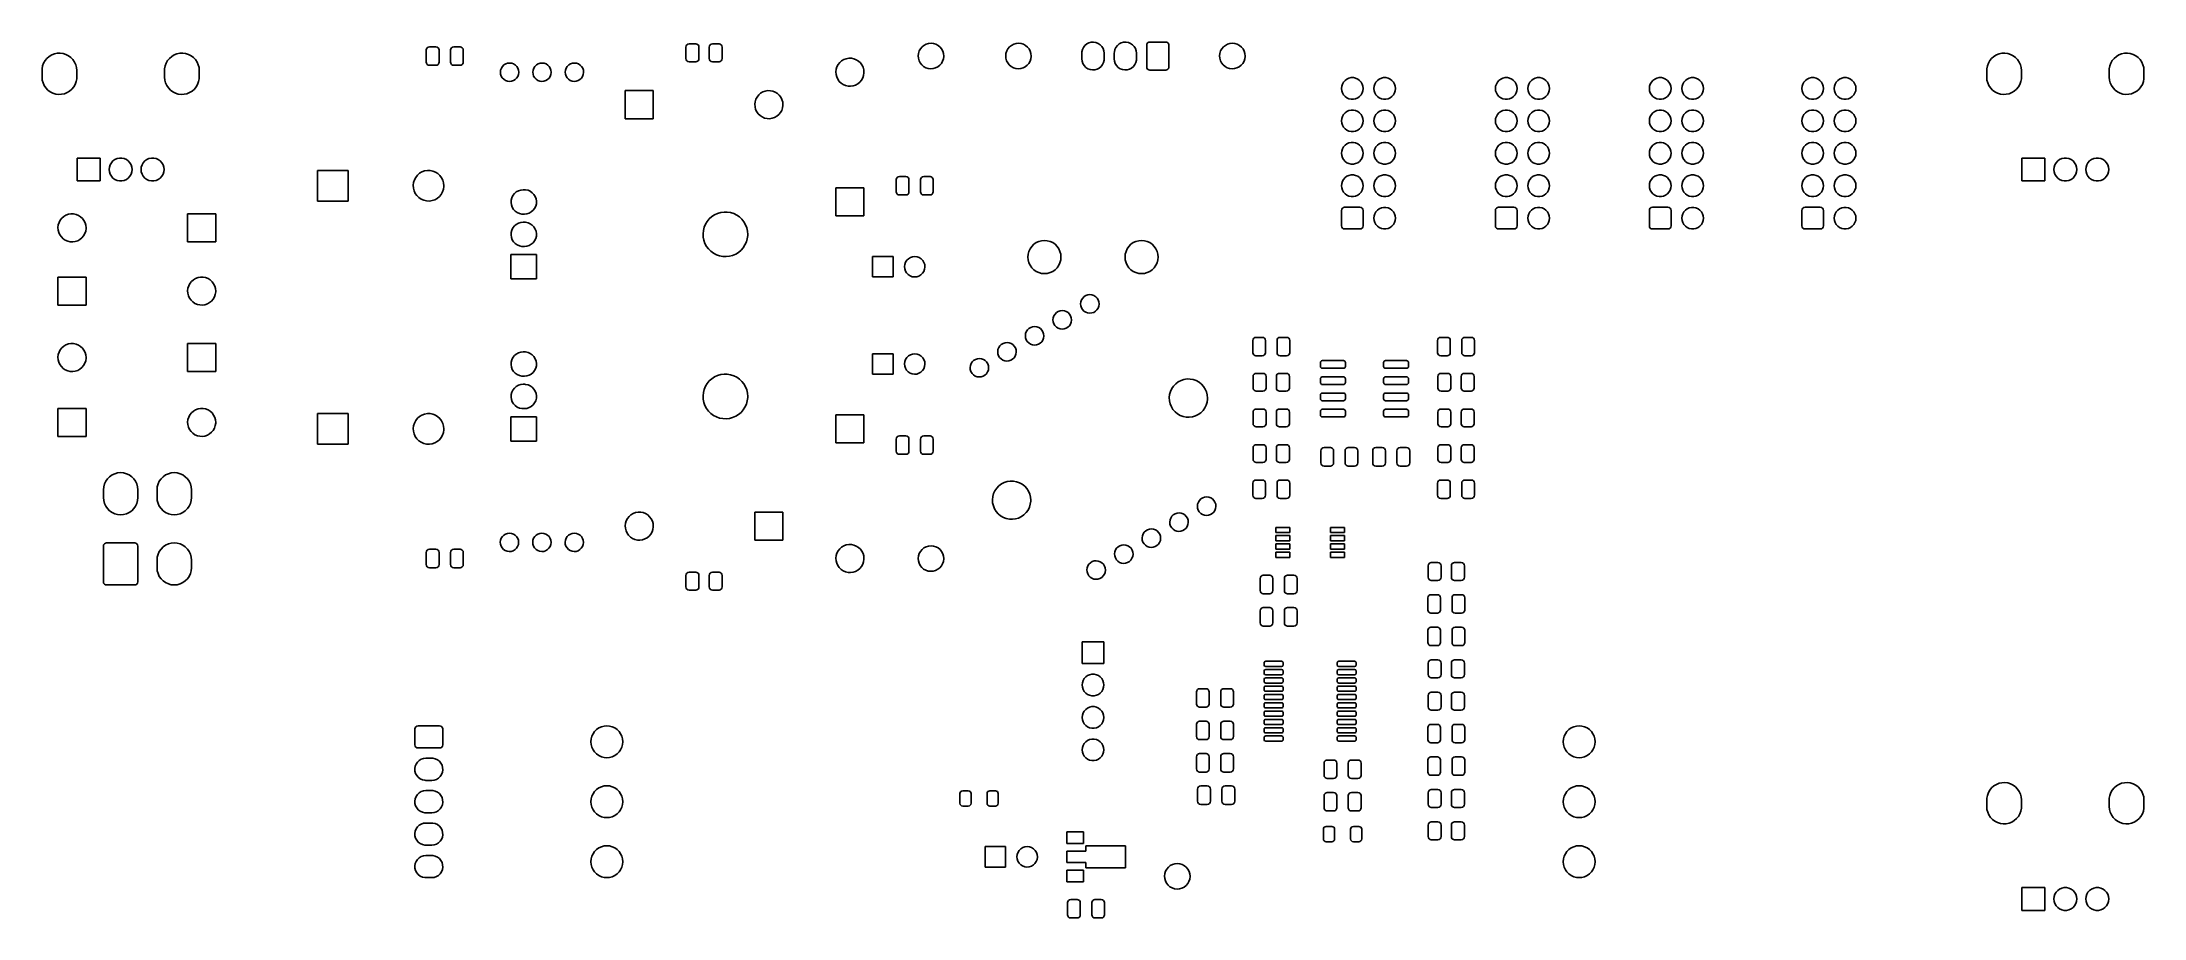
# Model space of a CAD drawing. Extents: x 66 to 231, y -132 to -64.
import ezdxf

# ---------------------------------------------------------------- set-up
doc = ezdxf.new("R2010")
doc.units = 0
doc.layers.add('BLACK', color=7, linetype='CONTINUOUS')

msp = doc.modelspace()

# ---------------------------------------------------------------- linework, layer by layer
at = {"layer": 'BLACK', "linetype": 'CONTINUOUS'}
for p, q in [((96.34, -64.295), (96.359, -64.1993)), ((96.359, -64.1993), (96.4132, -64.1182)), ((96.4132, -64.1182), (96.4943, -64.064)), ((96.4943, -64.064), (96.59, -64.045)), ((96.59, -64.045), (97.09, -64.045)), ((97.09, -64.045), (97.1857, -64.064)), ((97.1857, -64.064), (97.2668, -64.1182)), ((97.2668, -64.1182), (97.321, -64.1993)), ((97.321, -64.1993), (97.34, -64.295)), ((98.24, -64.295), (98.259, -64.1993)), ((98.259, -64.1993), (98.3132, -64.1182)), ((98.3132, -64.1182), (98.3943, -64.064)), ((98.3943, -64.064), (98.49, -64.045)), ((98.49, -64.045), (98.99, -64.045)), ((98.99, -64.045), (99.0857, -64.064)), ((99.0857, -64.064), (99.1668, -64.1182)), ((99.1668, -64.1182), (99.221, -64.1993)), ((99.221, -64.1993), (99.24, -64.295)), ((116.685, -64.066), (116.704, -63.9703)), ((116.685, -64.966), (116.685, -64.066)), ((116.704, -63.9703), (116.758, -63.8892)), ((116.758, -63.8892), (116.839, -63.835)), ((116.839, -63.835), (116.935, -63.816)), ((116.935, -63.816), (117.46, -63.816)), ((117.46, -63.816), (117.556, -63.835)), ((117.556, -63.835), (117.637, -63.8892)), ((117.637, -63.8892), (117.691, -63.9703)), ((117.691, -63.9703), (117.71, -64.066)), ((117.71, -64.066), (117.71, -64.966)), ((118.51, -64.066), (118.529, -63.9703)), ((118.51, -64.966), (118.51, -64.066)), ((118.529, -63.9703), (118.583, -63.8892)), ((118.583, -63.8892), (118.664, -63.835)), ((118.664, -63.835), (118.76, -63.816)), ((118.76, -63.816), (119.285, -63.816)), ((119.285, -63.816), (119.381, -63.835)), ((119.381, -63.835), (119.462, -63.8892)), ((119.462, -63.8892), (119.516, -63.9703)), ((119.516, -63.9703), (119.535, -64.066)), ((119.535, -64.066), (119.535, -64.966)), ((134.971, -64.3761), (135.065, -64.205)), ((135.065, -64.205), (135.19, -64.0555)), ((135.19, -64.0555), (135.342, -63.9332)), ((135.342, -63.9332), (135.515, -63.8428)), ((135.515, -63.8428), (135.703, -63.7877)), ((135.703, -63.7877), (135.897, -63.77)), ((135.897, -63.77), (136.091, -63.7904)), ((136.091, -63.7904), (136.278, -63.8481)), ((136.278, -63.8481), (136.449, -63.941)), ((136.449, -63.941), (136.6, -64.0654)), ((136.6, -64.0654), (136.723, -64.2166)), ((136.723, -64.2166), (136.815, -64.3889)), ((141.829, -64.3761), (141.923, -64.205)), ((141.923, -64.205), (142.048, -64.0555)), ((142.048, -64.0555), (142.2, -63.9332)), ((142.2, -63.9332), (142.373, -63.8428)), ((142.373, -63.8428), (142.561, -63.7877)), ((142.561, -63.7877), (142.755, -63.77)), ((142.755, -63.77), (142.949, -63.7904)), ((142.949, -63.7904), (143.136, -63.8481)), ((143.136, -63.8481), (143.307, -63.941)), ((143.307, -63.941), (143.458, -64.0654)), ((143.458, -64.0654), (143.581, -64.2166)), ((143.581, -64.2166), (143.673, -64.3889)), ((147.766, -64.2646), (147.846, -64.0943)), ((147.846, -64.0943), (147.96, -63.945)), ((147.96, -63.945), (148.104, -63.8237)), ((148.104, -63.8237), (148.27, -63.7361)), ((148.27, -63.7361), (148.451, -63.6862)), ((148.451, -63.6862), (148.639, -63.6764)), ((148.639, -63.6764), (148.824, -63.707)), ((148.824, -63.707), (148.998, -63.7768)), ((148.998, -63.7768), (149.154, -63.8825)), ((149.154, -63.8825), (149.283, -64.019)), ((149.283, -64.019), (149.38, -64.1801)), ((149.38, -64.1801), (149.44, -64.3582)), ((150.306, -64.2646), (150.386, -64.0943)), ((150.386, -64.0943), (150.5, -63.945)), ((150.5, -63.945), (150.644, -63.8237)), ((150.644, -63.8237), (150.81, -63.7361)), ((150.81, -63.7361), (150.991, -63.6862)), ((150.991, -63.6862), (151.179, -63.6764)), ((151.179, -63.6764), (151.364, -63.707)), ((151.364, -63.707), (151.538, -63.7768)), ((151.538, -63.7768), (151.694, -63.8825)), ((151.694, -63.8825), (151.823, -64.019)), ((151.823, -64.019), (151.92, -64.1801)), ((151.92, -64.1801), (151.98, -64.3582)), ((152.8, -63.925), (152.819, -63.8293)), ((152.8, -65.615), (152.8, -63.925)), ((152.819, -63.8293), (152.873, -63.7482)), ((152.873, -63.7482), (152.954, -63.694)), ((152.954, -63.694), (153.05, -63.675)), ((153.05, -63.675), (154.29, -63.675)), ((154.29, -63.675), (154.386, -63.694)), ((154.386, -63.694), (154.467, -63.7482)), ((154.467, -63.7482), (154.521, -63.8293)), ((154.521, -63.8293), (154.54, -63.925)), ((154.54, -63.925), (154.54, -65.615)), ((158.593, -64.3761), (158.687, -64.205)), ((158.687, -64.205), (158.812, -64.0555)), ((158.812, -64.0555), (158.964, -63.9332)), ((158.964, -63.9332), (159.137, -63.8428)), ((159.137, -63.8428), (159.325, -63.7877)), ((159.325, -63.7877), (159.519, -63.77)), ((159.519, -63.77), (159.713, -63.7904)), ((159.713, -63.7904), (159.9, -63.8481)), ((159.9, -63.8481), (160.071, -63.941)), ((160.071, -63.941), (160.222, -64.0654)), ((160.222, -64.0654), (160.345, -64.2166)), ((160.345, -64.2166), (160.437, -64.3889)), ((66.23, -65.9), (66.236, -65.772)), ((66.236, -65.772), (66.277, -65.5457)), ((66.277, -65.5457), (66.3554, -65.3295)), ((66.3554, -65.3295), (66.4692, -65.1297)), ((66.4692, -65.1297), (66.615, -64.9519)), ((66.615, -64.9519), (66.7887, -64.8011)), ((66.7887, -64.8011), (66.9853, -64.6818)), ((66.9853, -64.6818), (67.1992, -64.5974)), ((67.1992, -64.5974), (67.4243, -64.5501)), ((67.4243, -64.5501), (67.6541, -64.5415)), ((67.6541, -64.5415), (67.882, -64.5717)), ((67.882, -64.5717), (68.1017, -64.6399)), ((68.1017, -64.6399), (68.3067, -64.7441)), ((68.3067, -64.7441), (68.4912, -64.8814)), ((68.4912, -64.8814), (68.6499, -65.0478)), ((68.6499, -65.0478), (68.7783, -65.2386)), ((68.7783, -65.2386), (68.8728, -65.4483)), ((68.8728, -65.4483), (68.9306, -65.6709)), ((68.9306, -65.6709), (68.95, -65.9)), ((75.83, -65.9), (75.836, -65.772)), ((75.836, -65.772), (75.877, -65.5457)), ((75.877, -65.5457), (75.9554, -65.3295)), ((75.9554, -65.3295), (76.0692, -65.1297)), ((76.0692, -65.1297), (76.215, -64.9519)), ((76.215, -64.9519), (76.3887, -64.8011)), ((76.3887, -64.8011), (76.5853, -64.6818)), ((76.5853, -64.6818), (76.7992, -64.5974)), ((76.7992, -64.5974), (77.0243, -64.5501)), ((77.0243, -64.5501), (77.2541, -64.5415)), ((77.2541, -64.5415), (77.482, -64.5717)), ((77.482, -64.5717), (77.7017, -64.6399)), ((77.7017, -64.6399), (77.9067, -64.7441)), ((77.9067, -64.7441), (78.0912, -64.8814)), ((78.0912, -64.8814), (78.2499, -65.0478)), ((78.2499, -65.0478), (78.3783, -65.2386)), ((78.3783, -65.2386), (78.4728, -65.4483)), ((78.4728, -65.4483), (78.5306, -65.6709)), ((78.5306, -65.6709), (78.55, -65.9)), ((96.34, -65.245), (96.34, -64.295)), ((96.359, -65.3407), (96.34, -65.245)), ((96.4132, -65.4218), (96.359, -65.3407)), ((96.4943, -65.476), (96.4132, -65.4218)), ((96.59, -65.495), (96.4943, -65.476)), ((97.09, -65.495), (96.59, -65.495)), ((97.1857, -65.476), (97.09, -65.495)), ((97.2668, -65.4218), (97.1857, -65.476)), ((97.321, -65.3407), (97.2668, -65.4218)), ((97.34, -65.245), (97.321, -65.3407)), ((97.34, -64.295), (97.34, -65.245)), ((98.24, -65.245), (98.24, -64.295)), ((98.259, -65.3407), (98.24, -65.245)), ((98.3132, -65.4218), (98.259, -65.3407)), ((98.3943, -65.476), (98.3132, -65.4218)), ((98.49, -65.495), (98.3943, -65.476)), ((98.99, -65.495), (98.49, -65.495)), ((99.0857, -65.476), (98.99, -65.495)), ((99.1668, -65.4218), (99.0857, -65.476)), ((99.221, -65.3407), (99.1668, -65.4218)), ((99.24, -65.245), (99.221, -65.3407)), ((99.24, -64.295), (99.24, -65.245)), ((102.15, -66.0299), (102.17, -65.8707)), ((102.17, -65.8707), (102.225, -65.7199)), ((102.225, -65.7199), (102.312, -65.5849)), ((102.312, -65.5849), (102.427, -65.4726)), ((102.427, -65.4726), (102.563, -65.3885)), ((102.563, -65.3885), (102.715, -65.3368)), ((102.715, -65.3368), (102.875, -65.32)), ((102.875, -65.32), (103.034, -65.339)), ((103.034, -65.339), (103.186, -65.3929)), ((103.186, -65.3929), (103.321, -65.4789)), ((103.321, -65.4789), (103.434, -65.5928)), ((103.434, -65.5928), (103.519, -65.7289)), ((103.519, -65.7289), (103.572, -65.8805)), ((103.572, -65.8805), (103.59, -66.04)), ((104.69, -66.0299), (104.71, -65.8707)), ((104.71, -65.8707), (104.765, -65.7199)), ((104.765, -65.7199), (104.852, -65.5849)), ((104.852, -65.5849), (104.967, -65.4726)), ((104.967, -65.4726), (105.103, -65.3885)), ((105.103, -65.3885), (105.255, -65.3368)), ((105.255, -65.3368), (105.415, -65.32)), ((105.415, -65.32), (105.574, -65.339)), ((105.574, -65.339), (105.726, -65.3929)), ((105.726, -65.3929), (105.861, -65.4789)), ((105.861, -65.4789), (105.974, -65.5928)), ((105.974, -65.5928), (106.059, -65.7289)), ((106.059, -65.7289), (106.112, -65.8805)), ((106.112, -65.8805), (106.13, -66.04)), ((107.23, -66.0299), (107.25, -65.8707)), ((107.25, -65.8707), (107.305, -65.7199)), ((107.305, -65.7199), (107.392, -65.5849)), ((107.392, -65.5849), (107.507, -65.4726)), ((107.507, -65.4726), (107.643, -65.3885)), ((107.643, -65.3885), (107.795, -65.3368)), ((107.795, -65.3368), (107.955, -65.32)), ((107.955, -65.32), (108.114, -65.339)), ((108.114, -65.339), (108.266, -65.3929)), ((108.266, -65.3929), (108.401, -65.4789)), ((108.401, -65.4789), (108.514, -65.5928)), ((108.514, -65.5928), (108.599, -65.7289)), ((108.599, -65.7289), (108.652, -65.8805)), ((108.652, -65.8805), (108.67, -66.04)), ((116.704, -65.0617), (116.685, -64.966)), ((116.758, -65.1428), (116.704, -65.0617)), ((116.839, -65.197), (116.758, -65.1428)), ((116.935, -65.216), (116.839, -65.197)), ((117.46, -65.216), (116.935, -65.216)), ((117.556, -65.197), (117.46, -65.216)), ((117.637, -65.1428), (117.556, -65.197)), ((117.691, -65.0617), (117.637, -65.1428)), ((117.71, -64.966), (117.691, -65.0617)), ((118.529, -65.0617), (118.51, -64.966)), ((118.583, -65.1428), (118.529, -65.0617)), ((118.664, -65.197), (118.583, -65.1428)), ((118.76, -65.216), (118.664, -65.197)), ((119.285, -65.216), (118.76, -65.216)), ((119.381, -65.197), (119.285, -65.216)), ((119.462, -65.1428), (119.381, -65.197)), ((119.516, -65.0617), (119.462, -65.1428)), ((119.535, -64.966), (119.516, -65.0617)), ((128.44, -66.0112), (128.464, -65.8113)), ((128.464, -65.8113), (128.524, -65.619)), ((128.524, -65.619), (128.617, -65.4409)), ((128.617, -65.4409), (128.742, -65.2828)), ((128.742, -65.2828), (128.893, -65.1501)), ((128.893, -65.1501), (129.066, -65.0472)), ((129.066, -65.0472), (129.255, -64.9775)), ((129.255, -64.9775), (129.454, -64.9434)), ((129.454, -64.9434), (129.655, -64.946)), ((129.655, -64.946), (129.852, -64.9853)), ((129.852, -64.9853), (130.039, -65.0599)), ((130.039, -65.0599), (130.21, -65.1673)), ((130.21, -65.1673), (130.357, -65.304)), ((130.357, -65.304), (130.478, -65.4653)), ((130.478, -65.4653), (130.567, -65.6458)), ((130.567, -65.6458), (130.622, -65.8395)), ((130.622, -65.8395), (130.64, -66.04)), ((134.89, -64.756), (134.912, -64.5621)), ((134.906, -64.9505), (134.89, -64.756)), ((134.96, -65.1381), (134.906, -64.9505)), ((134.912, -64.5621), (134.971, -64.3761)), ((135.049, -65.3117), (134.96, -65.1381)), ((135.171, -65.4647), (135.049, -65.3117)), ((135.319, -65.5911), (135.171, -65.4647)), ((135.49, -65.6864), (135.319, -65.5911)), ((135.675, -65.7467), (135.49, -65.6864)), ((135.869, -65.7698), (135.675, -65.7467)), ((136.064, -65.7548), (135.869, -65.7698)), ((136.252, -65.7023), (136.064, -65.7548)), ((136.426, -65.6143), (136.252, -65.7023)), ((136.58, -65.4942), (136.426, -65.6143)), ((136.707, -65.3464), (136.58, -65.4942)), ((136.804, -65.1767), (136.707, -65.3464)), ((136.865, -64.9915), (136.804, -65.1767)), ((136.815, -64.3889), (136.871, -64.5758)), ((136.89, -64.7979), (136.865, -64.9915)), ((136.871, -64.5758), (136.89, -64.77)), ((136.89, -64.77), (136.89, -64.7979)), ((141.748, -64.756), (141.77, -64.5621)), ((141.764, -64.9505), (141.748, -64.756)), ((141.818, -65.1381), (141.764, -64.9505)), ((141.77, -64.5621), (141.829, -64.3761)), ((141.907, -65.3117), (141.818, -65.1381)), ((142.029, -65.4647), (141.907, -65.3117)), ((142.177, -65.5911), (142.029, -65.4647)), ((142.348, -65.6864), (142.177, -65.5911)), ((142.533, -65.7467), (142.348, -65.6864)), ((142.727, -65.7698), (142.533, -65.7467)), ((142.922, -65.7548), (142.727, -65.7698)), ((143.11, -65.7023), (142.922, -65.7548)), ((143.284, -65.6143), (143.11, -65.7023)), ((143.438, -65.4942), (143.284, -65.6143)), ((143.565, -65.3464), (143.438, -65.4942)), ((143.662, -65.1767), (143.565, -65.3464)), ((143.723, -64.9915), (143.662, -65.1767)), ((143.673, -64.3889), (143.729, -64.5758)), ((143.748, -64.7979), (143.723, -64.9915)), ((143.729, -64.5758), (143.748, -64.77)), ((143.748, -64.77), (143.748, -64.7979)), ((147.72, -64.545), (147.725, -64.448)), ((147.72, -64.995), (147.72, -64.545)), ((147.74, -65.1818), (147.72, -64.995)), ((147.725, -64.448), (147.766, -64.2646)), ((147.8, -65.3599), (147.74, -65.1818)), ((147.897, -65.521), (147.8, -65.3599)), ((148.026, -65.6575), (147.897, -65.521)), ((148.182, -65.7632), (148.026, -65.6575)), ((148.356, -65.833), (148.182, -65.7632)), ((148.541, -65.8636), (148.356, -65.833)), ((148.729, -65.8538), (148.541, -65.8636)), ((148.91, -65.8039), (148.729, -65.8538)), ((149.076, -65.7163), (148.91, -65.8039)), ((149.22, -65.595), (149.076, -65.7163)), ((149.334, -65.4457), (149.22, -65.595)), ((149.414, -65.2754), (149.334, -65.4457)), ((149.455, -65.092), (149.414, -65.2754)), ((149.44, -64.3582), (149.46, -64.545)), ((149.46, -64.995), (149.455, -65.092)), ((149.46, -64.545), (149.46, -64.995)), ((150.26, -64.545), (150.265, -64.448)), ((150.26, -64.995), (150.26, -64.545)), ((150.28, -65.1818), (150.26, -64.995)), ((150.265, -64.448), (150.306, -64.2646)), ((150.34, -65.3599), (150.28, -65.1818)), ((150.437, -65.521), (150.34, -65.3599)), ((150.566, -65.6575), (150.437, -65.521)), ((150.722, -65.7632), (150.566, -65.6575)), ((150.896, -65.833), (150.722, -65.7632)), ((151.081, -65.8636), (150.896, -65.833)), ((151.269, -65.8538), (151.081, -65.8636)), ((151.45, -65.8039), (151.269, -65.8538)), ((151.616, -65.7163), (151.45, -65.8039)), ((151.76, -65.595), (151.616, -65.7163)), ((151.874, -65.4457), (151.76, -65.595)), ((151.954, -65.2754), (151.874, -65.4457)), ((151.995, -65.092), (151.954, -65.2754)), ((151.98, -64.3582), (152, -64.545)), ((152, -64.995), (151.995, -65.092)), ((152, -64.545), (152, -64.995)), ((152.819, -65.7107), (152.8, -65.615)), ((152.873, -65.7918), (152.819, -65.7107)), ((152.954, -65.846), (152.873, -65.7918)), ((153.05, -65.865), (152.954, -65.846)), ((154.29, -65.865), (153.05, -65.865)), ((154.386, -65.846), (154.29, -65.865)), ((154.467, -65.7918), (154.386, -65.846)), ((154.521, -65.7107), (154.467, -65.7918)), ((154.54, -65.615), (154.521, -65.7107)), ((158.512, -64.756), (158.534, -64.5621)), ((158.528, -64.9505), (158.512, -64.756)), ((158.582, -65.1381), (158.528, -64.9505)), ((158.534, -64.5621), (158.593, -64.3761)), ((158.671, -65.3117), (158.582, -65.1381)), ((158.793, -65.4647), (158.671, -65.3117)), ((158.941, -65.5911), (158.793, -65.4647)), ((159.112, -65.6864), (158.941, -65.5911)), ((159.297, -65.7467), (159.112, -65.6864)), ((159.491, -65.7698), (159.297, -65.7467)), ((159.686, -65.7548), (159.491, -65.7698)), ((159.874, -65.7023), (159.686, -65.7548)), ((160.048, -65.6143), (159.874, -65.7023)), ((160.202, -65.4942), (160.048, -65.6143)), ((160.329, -65.3464), (160.202, -65.4942)), ((160.426, -65.1767), (160.329, -65.3464)), ((160.487, -64.9915), (160.426, -65.1767)), ((160.437, -64.3889), (160.493, -64.5758)), ((160.512, -64.7979), (160.487, -64.9915)), ((160.493, -64.5758), (160.512, -64.77)), ((160.512, -64.77), (160.512, -64.7979)), ((218.63, -65.9), (218.636, -65.772)), ((218.636, -65.772), (218.677, -65.5457)), ((218.677, -65.5457), (218.755, -65.3295)), ((218.755, -65.3295), (218.869, -65.1297)), ((218.869, -65.1297), (219.015, -64.9519)), ((219.015, -64.9519), (219.189, -64.8011)), ((219.189, -64.8011), (219.385, -64.6818)), ((219.385, -64.6818), (219.599, -64.5974)), ((219.599, -64.5974), (219.824, -64.5501)), ((219.824, -64.5501), (220.054, -64.5415)), ((220.054, -64.5415), (220.282, -64.5717)), ((220.282, -64.5717), (220.502, -64.6399)), ((220.502, -64.6399), (220.707, -64.7441)), ((220.707, -64.7441), (220.891, -64.8814)), ((220.891, -64.8814), (221.05, -65.0478)), ((221.05, -65.0478), (221.178, -65.2386)), ((221.178, -65.2386), (221.273, -65.4483)), ((221.273, -65.4483), (221.331, -65.6709)), ((221.331, -65.6709), (221.35, -65.9)), ((228.23, -65.9), (228.236, -65.772)), ((228.236, -65.772), (228.277, -65.5457)), ((228.277, -65.5457), (228.355, -65.3295)), ((228.355, -65.3295), (228.469, -65.1297)), ((228.469, -65.1297), (228.615, -64.9519)), ((228.615, -64.9519), (228.789, -64.8011)), ((228.789, -64.8011), (228.985, -64.6818)), ((228.985, -64.6818), (229.199, -64.5974)), ((229.199, -64.5974), (229.424, -64.5501)), ((229.424, -64.5501), (229.654, -64.5415)), ((229.654, -64.5415), (229.882, -64.5717)), ((229.882, -64.5717), (230.102, -64.6399)), ((230.102, -64.6399), (230.307, -64.7441)), ((230.307, -64.7441), (230.491, -64.8814)), ((230.491, -64.8814), (230.65, -65.0478)), ((230.65, -65.0478), (230.778, -65.2386)), ((230.778, -65.2386), (230.873, -65.4483)), ((230.873, -65.4483), (230.931, -65.6709)), ((230.931, -65.6709), (230.95, -65.9)), ((66.23, -66.42), (66.23, -65.9)), ((66.2494, -66.6491), (66.23, -66.42)), ((66.3072, -66.8717), (66.2494, -66.6491)), ((66.4017, -67.0814), (66.3072, -66.8717)), ((66.5301, -67.2722), (66.4017, -67.0814)), ((66.6888, -67.4386), (66.5301, -67.2722)), ((66.8733, -67.5759), (66.6888, -67.4386)), ((68.3913, -67.5189), (68.1947, -67.6382)), ((68.565, -67.3681), (68.3913, -67.5189)), ((68.7108, -67.1903), (68.565, -67.3681)), ((68.8246, -66.9905), (68.7108, -67.1903)), ((68.903, -66.7743), (68.8246, -66.9905)), ((68.944, -66.548), (68.903, -66.7743)), ((68.95, -66.42), (68.944, -66.548)), ((68.95, -65.9), (68.95, -66.42)), ((75.83, -66.42), (75.83, -65.9)), ((75.8494, -66.6491), (75.83, -66.42)), ((75.9072, -66.8717), (75.8494, -66.6491)), ((76.0017, -67.0814), (75.9072, -66.8717)), ((76.1301, -67.2722), (76.0017, -67.0814)), ((76.2888, -67.4386), (76.1301, -67.2722)), ((76.4733, -67.5759), (76.2888, -67.4386)), ((77.9913, -67.5189), (77.7947, -67.6382)), ((78.165, -67.3681), (77.9913, -67.5189)), ((78.3108, -67.1903), (78.165, -67.3681)), ((78.4246, -66.9905), (78.3108, -67.1903)), ((78.503, -66.7743), (78.4246, -66.9905)), ((78.544, -66.548), (78.503, -66.7743)), ((78.55, -66.42), (78.544, -66.548)), ((78.55, -65.9), (78.55, -66.42)), ((102.166, -66.1897), (102.15, -66.0299)), ((102.216, -66.342), (102.166, -66.1897)), ((102.3, -66.4793), (102.216, -66.342)), ((102.411, -66.5948), (102.3, -66.4793)), ((102.545, -66.6827), (102.411, -66.5948)), ((102.696, -66.7386), (102.545, -66.6827)), ((102.855, -66.7598), (102.696, -66.7386)), ((103.015, -66.7453), (102.855, -66.7598)), ((103.167, -66.6957), (103.015, -66.7453)), ((103.305, -66.6135), (103.167, -66.6957)), ((103.422, -66.5028), (103.305, -66.6135)), ((103.51, -66.3691), (103.422, -66.5028)), ((103.567, -66.2191), (103.51, -66.3691)), ((103.59, -66.0601), (103.567, -66.2191)), ((103.59, -66.04), (103.59, -66.0601)), ((104.706, -66.1897), (104.69, -66.0299)), ((104.756, -66.342), (104.706, -66.1897)), ((104.84, -66.4793), (104.756, -66.342)), ((104.951, -66.5948), (104.84, -66.4793)), ((105.085, -66.6827), (104.951, -66.5948)), ((105.236, -66.7386), (105.085, -66.6827)), ((105.395, -66.7598), (105.236, -66.7386)), ((105.555, -66.7453), (105.395, -66.7598)), ((105.707, -66.6957), (105.555, -66.7453)), ((105.845, -66.6135), (105.707, -66.6957)), ((105.962, -66.5028), (105.845, -66.6135)), ((106.05, -66.3691), (105.962, -66.5028)), ((106.107, -66.2191), (106.05, -66.3691)), ((106.13, -66.0601), (106.107, -66.2191)), ((106.13, -66.04), (106.13, -66.0601)), ((107.246, -66.1897), (107.23, -66.0299)), ((107.296, -66.342), (107.246, -66.1897)), ((107.38, -66.4793), (107.296, -66.342)), ((107.491, -66.5948), (107.38, -66.4793)), ((107.625, -66.6827), (107.491, -66.5948)), ((107.776, -66.7386), (107.625, -66.6827)), ((107.935, -66.7598), (107.776, -66.7386)), ((108.095, -66.7453), (107.935, -66.7598)), ((108.247, -66.6957), (108.095, -66.7453)), ((108.385, -66.6135), (108.247, -66.6957)), ((108.502, -66.5028), (108.385, -66.6135)), ((108.59, -66.3691), (108.502, -66.5028)), ((108.647, -66.2191), (108.59, -66.3691)), ((108.67, -66.0601), (108.647, -66.2191)), ((108.67, -66.04), (108.67, -66.0601)), ((111.93, -69.68), (111.93, -67.48)), ((111.93, -67.48), (114.13, -67.48)), ((114.13, -67.48), (114.13, -69.68)), ((122.716, -67.5872), (122.905, -67.5175)), ((122.905, -67.5175), (123.104, -67.4834)), ((123.104, -67.4834), (123.305, -67.486)), ((123.305, -67.486), (123.502, -67.5253)), ((123.502, -67.5253), (123.689, -67.5999)), ((128.454, -66.2121), (128.44, -66.0112)), ((128.503, -66.4072), (128.454, -66.2121)), ((128.587, -66.59), (128.503, -66.4072)), ((128.704, -66.7544), (128.587, -66.59)), ((128.848, -66.8949), (128.704, -66.7544)), ((129.015, -67.0067), (128.848, -66.8949)), ((129.2, -67.0862), (129.015, -67.0067)), ((129.396, -67.1306), (129.2, -67.0862)), ((129.598, -67.1385), (129.396, -67.1306)), ((129.797, -67.1096), (129.598, -67.1385)), ((129.987, -67.0449), (129.797, -67.1096)), ((130.163, -66.9465), (129.987, -67.0449)), ((130.318, -66.8178), (130.163, -66.9465)), ((130.447, -66.663), (130.318, -66.8178)), ((130.545, -66.4874), (130.447, -66.663)), ((130.61, -66.2968), (130.545, -66.4874)), ((130.638, -66.0976), (130.61, -66.2968)), ((130.64, -66.04), (130.638, -66.0976)), ((168.06, -67.31), (168.079, -67.1333)), ((168.079, -67.4867), (168.06, -67.31)), ((168.079, -67.1333), (168.133, -66.9643)), ((168.133, -67.6557), (168.079, -67.4867)), ((168.133, -66.9643), (168.222, -66.8104)), ((168.222, -66.8104), (168.341, -66.6783)), ((168.341, -66.6783), (168.485, -66.5739)), ((168.485, -66.5739), (168.647, -66.5016)), ((168.647, -66.5016), (168.821, -66.4647)), ((168.821, -66.4647), (168.999, -66.4647)), ((168.999, -66.4647), (169.173, -66.5016)), ((169.173, -66.5016), (169.335, -66.5739)), ((169.335, -66.5739), (169.479, -66.6783)), ((169.479, -66.6783), (169.598, -66.8104)), ((169.598, -66.8104), (169.687, -66.9643)), ((169.687, -66.9643), (169.741, -67.1333)), ((169.741, -67.4867), (169.687, -67.6557)), ((169.741, -67.1333), (169.76, -67.31)), ((169.76, -67.31), (169.741, -67.4867)), ((170.6, -67.31), (170.619, -67.1333)), ((170.619, -67.4867), (170.6, -67.31)), ((170.619, -67.1333), (170.673, -66.9643)), ((170.673, -67.6557), (170.619, -67.4867)), ((170.673, -66.9643), (170.762, -66.8104)), ((170.762, -66.8104), (170.881, -66.6783)), ((170.881, -66.6783), (171.025, -66.5739)), ((171.025, -66.5739), (171.187, -66.5016)), ((171.187, -66.5016), (171.361, -66.4647)), ((171.361, -66.4647), (171.539, -66.4647)), ((171.539, -66.4647), (171.713, -66.5016)), ((171.713, -66.5016), (171.875, -66.5739)), ((171.875, -66.5739), (172.019, -66.6783)), ((172.019, -66.6783), (172.138, -66.8104)), ((172.138, -66.8104), (172.227, -66.9643)), ((172.227, -66.9643), (172.281, -67.1333)), ((172.281, -67.4867), (172.227, -67.6557)), ((172.281, -67.1333), (172.3, -67.31)), ((172.3, -67.31), (172.281, -67.4867)), ((180.125, -67.31), (180.144, -67.1333)), ((180.144, -67.4867), (180.125, -67.31)), ((180.144, -67.1333), (180.198, -66.9643)), ((180.198, -67.6557), (180.144, -67.4867)), ((180.198, -66.9643), (180.287, -66.8104)), ((180.287, -66.8104), (180.406, -66.6783)), ((180.406, -66.6783), (180.55, -66.5739)), ((180.55, -66.5739), (180.712, -66.5016)), ((180.712, -66.5016), (180.886, -66.4647)), ((180.886, -66.4647), (181.064, -66.4647)), ((181.064, -66.4647), (181.238, -66.5016)), ((181.238, -66.5016), (181.4, -66.5739)), ((181.4, -66.5739), (181.544, -66.6783)), ((181.544, -66.6783), (181.663, -66.8104)), ((181.663, -66.8104), (181.752, -66.9643)), ((181.752, -66.9643), (181.806, -67.1333)), ((181.806, -67.4867), (181.752, -67.6557)), ((181.806, -67.1333), (181.825, -67.31)), ((181.825, -67.31), (181.806, -67.4867)), ((182.665, -67.31), (182.684, -67.1333)), ((182.684, -67.4867), (182.665, -67.31)), ((182.684, -67.1333), (182.738, -66.9643)), ((182.738, -67.6557), (182.684, -67.4867)), ((182.738, -66.9643), (182.827, -66.8104)), ((182.827, -66.8104), (182.946, -66.6783)), ((182.946, -66.6783), (183.09, -66.5739)), ((183.09, -66.5739), (183.252, -66.5016)), ((183.252, -66.5016), (183.426, -66.4647)), ((183.426, -66.4647), (183.604, -66.4647)), ((183.604, -66.4647), (183.778, -66.5016)), ((183.778, -66.5016), (183.94, -66.5739)), ((183.94, -66.5739), (184.084, -66.6783)), ((184.084, -66.6783), (184.203, -66.8104)), ((184.203, -66.8104), (184.292, -66.9643)), ((184.292, -66.9643), (184.346, -67.1333)), ((184.346, -67.4867), (184.292, -67.6557)), ((184.346, -67.1333), (184.365, -67.31)), ((184.365, -67.31), (184.346, -67.4867)), ((192.19, -67.31), (192.209, -67.1333)), ((192.209, -67.4867), (192.19, -67.31)), ((192.209, -67.1333), (192.263, -66.9643)), ((192.263, -67.6557), (192.209, -67.4867)), ((192.263, -66.9643), (192.352, -66.8104)), ((192.352, -66.8104), (192.471, -66.6783)), ((192.471, -66.6783), (192.615, -66.5739)), ((192.615, -66.5739), (192.777, -66.5016)), ((192.777, -66.5016), (192.951, -66.4647)), ((192.951, -66.4647), (193.129, -66.4647)), ((193.129, -66.4647), (193.303, -66.5016)), ((193.303, -66.5016), (193.465, -66.5739)), ((193.465, -66.5739), (193.609, -66.6783)), ((193.609, -66.6783), (193.728, -66.8104)), ((193.728, -66.8104), (193.817, -66.9643)), ((193.817, -66.9643), (193.871, -67.1333)), ((193.871, -67.4867), (193.817, -67.6557)), ((193.871, -67.1333), (193.89, -67.31)), ((193.89, -67.31), (193.871, -67.4867)), ((194.73, -67.31), (194.749, -67.1333)), ((194.749, -67.4867), (194.73, -67.31)), ((194.749, -67.1333), (194.803, -66.9643)), ((194.803, -67.6557), (194.749, -67.4867)), ((194.803, -66.9643), (194.892, -66.8104)), ((194.892, -66.8104), (195.011, -66.6783)), ((195.011, -66.6783), (195.155, -66.5739)), ((195.155, -66.5739), (195.317, -66.5016)), ((195.317, -66.5016), (195.491, -66.4647)), ((195.491, -66.4647), (195.669, -66.4647)), ((195.669, -66.4647), (195.843, -66.5016)), ((195.843, -66.5016), (196.005, -66.5739)), ((196.005, -66.5739), (196.149, -66.6783)), ((196.149, -66.6783), (196.268, -66.8104)), ((196.268, -66.8104), (196.357, -66.9643)), ((196.357, -66.9643), (196.411, -67.1333)), ((196.411, -67.4867), (196.357, -67.6557)), ((196.411, -67.1333), (196.43, -67.31)), ((196.43, -67.31), (196.411, -67.4867)), ((204.137, -67.31), (204.156, -67.1333)), ((204.156, -67.4867), (204.137, -67.31)), ((204.156, -67.1333), (204.211, -66.9643)), ((204.211, -67.6557), (204.156, -67.4867)), ((204.211, -66.9643), (204.3, -66.8104)), ((204.3, -66.8104), (204.419, -66.6783)), ((204.419, -66.6783), (204.562, -66.5739)), ((204.562, -66.5739), (204.725, -66.5016)), ((204.725, -66.5016), (204.899, -66.4647)), ((204.899, -66.4647), (205.076, -66.4647)), ((205.076, -66.4647), (205.25, -66.5016)), ((205.25, -66.5016), (205.412, -66.5739)), ((205.412, -66.5739), (205.556, -66.6783)), ((205.556, -66.6783), (205.675, -66.8104)), ((205.675, -66.8104), (205.764, -66.9643)), ((205.764, -66.9643), (205.819, -67.1333)), ((205.819, -67.4867), (205.764, -67.6557)), ((205.819, -67.1333), (205.837, -67.31)), ((205.837, -67.31), (205.819, -67.4867)), ((206.677, -67.31), (206.696, -67.1333)), ((206.696, -67.4867), (206.677, -67.31)), ((206.696, -67.1333), (206.751, -66.9643)), ((206.751, -67.6557), (206.696, -67.4867)), ((206.751, -66.9643), (206.84, -66.8104)), ((206.84, -66.8104), (206.959, -66.6783)), ((206.959, -66.6783), (207.102, -66.5739)), ((207.102, -66.5739), (207.265, -66.5016)), ((207.265, -66.5016), (207.439, -66.4647)), ((207.439, -66.4647), (207.616, -66.4647)), ((207.616, -66.4647), (207.79, -66.5016)), ((207.79, -66.5016), (207.952, -66.5739)), ((207.952, -66.5739), (208.096, -66.6783)), ((208.096, -66.6783), (208.215, -66.8104)), ((208.215, -66.8104), (208.304, -66.9643)), ((208.304, -66.9643), (208.359, -67.1333)), ((208.359, -67.4867), (208.304, -67.6557)), ((208.359, -67.1333), (208.377, -67.31)), ((208.377, -67.31), (208.359, -67.4867)), ((218.63, -66.42), (218.63, -65.9)), ((218.649, -66.6491), (218.63, -66.42)), ((218.707, -66.8717), (218.649, -66.6491)), ((218.802, -67.0814), (218.707, -66.8717)), ((218.93, -67.2722), (218.802, -67.0814)), ((219.089, -67.4386), (218.93, -67.2722)), ((219.273, -67.5759), (219.089, -67.4386)), ((220.791, -67.5189), (220.595, -67.6382)), ((220.965, -67.3681), (220.791, -67.5189)), ((221.111, -67.1903), (220.965, -67.3681)), ((221.225, -66.9905), (221.111, -67.1903)), ((221.303, -66.7743), (221.225, -66.9905)), ((221.344, -66.548), (221.303, -66.7743)), ((221.35, -66.42), (221.344, -66.548)), ((221.35, -65.9), (221.35, -66.42)), ((228.23, -66.42), (228.23, -65.9)), ((228.249, -66.6491), (228.23, -66.42)), ((228.307, -66.8717), (228.249, -66.6491)), ((228.402, -67.0814), (228.307, -66.8717)), ((228.53, -67.2722), (228.402, -67.0814)), ((228.689, -67.4386), (228.53, -67.2722)), ((228.873, -67.5759), (228.689, -67.4386)), ((230.391, -67.5189), (230.195, -67.6382)), ((230.565, -67.3681), (230.391, -67.5189)), ((230.711, -67.1903), (230.565, -67.3681)), ((230.825, -66.9905), (230.711, -67.1903)), ((230.903, -66.7743), (230.825, -66.9905)), ((230.944, -66.548), (230.903, -66.7743)), ((230.95, -66.42), (230.944, -66.548)), ((230.95, -65.9), (230.95, -66.42)), ((67.0783, -67.6801), (66.8733, -67.5759)), ((67.298, -67.7483), (67.0783, -67.6801)), ((67.5259, -67.7785), (67.298, -67.7483)), ((67.7557, -67.7699), (67.5259, -67.7785)), ((67.9808, -67.7226), (67.7557, -67.7699)), ((68.1947, -67.6382), (67.9808, -67.7226)), ((76.6783, -67.6801), (76.4733, -67.5759)), ((76.898, -67.7483), (76.6783, -67.6801)), ((77.1259, -67.7785), (76.898, -67.7483)), ((77.3557, -67.7699), (77.1259, -67.7785)), ((77.5808, -67.7226), (77.3557, -67.7699)), ((77.7947, -67.6382), (77.5808, -67.7226)), ((122.09, -68.5512), (122.114, -68.3513)), ((122.104, -68.7521), (122.09, -68.5512)), ((122.153, -68.9472), (122.104, -68.7521)), ((122.114, -68.3513), (122.174, -68.159)), ((122.237, -69.13), (122.153, -68.9472)), ((122.174, -68.159), (122.267, -67.9809)), ((122.354, -69.2944), (122.237, -69.13)), ((122.267, -67.9809), (122.392, -67.8228)), ((122.392, -67.8228), (122.543, -67.6901)), ((122.543, -67.6901), (122.716, -67.5872)), ((123.689, -67.5999), (123.86, -67.7073)), ((123.86, -67.7073), (124.007, -67.844)), ((124.007, -67.844), (124.128, -68.0053)), ((124.195, -69.0274), (124.097, -69.203)), ((124.128, -68.0053), (124.217, -68.1858)), ((124.26, -68.8368), (124.195, -69.0274)), ((124.217, -68.1858), (124.272, -68.3795)), ((124.288, -68.6376), (124.26, -68.8368)), ((124.272, -68.3795), (124.29, -68.58)), ((124.29, -68.58), (124.288, -68.6376)), ((168.222, -67.8096), (168.133, -67.6557)), ((168.341, -67.9417), (168.222, -67.8096)), ((168.485, -68.0461), (168.341, -67.9417)), ((168.341, -69.2183), (168.485, -69.1139)), ((168.647, -68.1184), (168.485, -68.0461)), ((168.485, -69.1139), (168.647, -69.0416)), ((168.821, -68.1553), (168.647, -68.1184)), ((168.647, -69.0416), (168.821, -69.0047)), ((168.999, -68.1553), (168.821, -68.1553)), ((168.821, -69.0047), (168.999, -69.0047)), ((169.173, -68.1184), (168.999, -68.1553)), ((168.999, -69.0047), (169.173, -69.0416)), ((169.335, -68.0461), (169.173, -68.1184)), ((169.173, -69.0416), (169.335, -69.1139)), ((169.479, -67.9417), (169.335, -68.0461)), ((169.335, -69.1139), (169.479, -69.2183)), ((169.598, -67.8096), (169.479, -67.9417)), ((169.687, -67.6557), (169.598, -67.8096)), ((170.762, -67.8096), (170.673, -67.6557)), ((170.881, -67.9417), (170.762, -67.8096)), ((171.025, -68.0461), (170.881, -67.9417)), ((170.881, -69.2183), (171.025, -69.1139)), ((171.187, -68.1184), (171.025, -68.0461)), ((171.025, -69.1139), (171.187, -69.0416)), ((171.361, -68.1553), (171.187, -68.1184)), ((171.187, -69.0416), (171.361, -69.0047)), ((171.539, -68.1553), (171.361, -68.1553)), ((171.361, -69.0047), (171.539, -69.0047)), ((171.713, -68.1184), (171.539, -68.1553)), ((171.539, -69.0047), (171.713, -69.0416)), ((171.875, -68.0461), (171.713, -68.1184)), ((171.713, -69.0416), (171.875, -69.1139)), ((172.019, -67.9417), (171.875, -68.0461)), ((171.875, -69.1139), (172.019, -69.2183)), ((172.138, -67.8096), (172.019, -67.9417)), ((172.227, -67.6557), (172.138, -67.8096)), ((180.287, -67.8096), (180.198, -67.6557)), ((180.406, -67.9417), (180.287, -67.8096)), ((180.55, -68.0461), (180.406, -67.9417)), ((180.406, -69.2183), (180.55, -69.1139)), ((180.712, -68.1184), (180.55, -68.0461)), ((180.55, -69.1139), (180.712, -69.0416)), ((180.886, -68.1553), (180.712, -68.1184)), ((180.712, -69.0416), (180.886, -69.0047)), ((181.064, -68.1553), (180.886, -68.1553)), ((180.886, -69.0047), (181.064, -69.0047)), ((181.238, -68.1184), (181.064, -68.1553)), ((181.064, -69.0047), (181.238, -69.0416)), ((181.4, -68.0461), (181.238, -68.1184)), ((181.238, -69.0416), (181.4, -69.1139)), ((181.544, -67.9417), (181.4, -68.0461)), ((181.4, -69.1139), (181.544, -69.2183)), ((181.663, -67.8096), (181.544, -67.9417)), ((181.752, -67.6557), (181.663, -67.8096)), ((182.827, -67.8096), (182.738, -67.6557)), ((182.946, -67.9417), (182.827, -67.8096)), ((183.09, -68.0461), (182.946, -67.9417)), ((182.946, -69.2183), (183.09, -69.1139)), ((183.252, -68.1184), (183.09, -68.0461)), ((183.09, -69.1139), (183.252, -69.0416)), ((183.426, -68.1553), (183.252, -68.1184)), ((183.252, -69.0416), (183.426, -69.0047)), ((183.604, -68.1553), (183.426, -68.1553)), ((183.426, -69.0047), (183.604, -69.0047)), ((183.778, -68.1184), (183.604, -68.1553)), ((183.604, -69.0047), (183.778, -69.0416)), ((183.94, -68.0461), (183.778, -68.1184)), ((183.778, -69.0416), (183.94, -69.1139)), ((184.084, -67.9417), (183.94, -68.0461)), ((183.94, -69.1139), (184.084, -69.2183)), ((184.203, -67.8096), (184.084, -67.9417)), ((184.292, -67.6557), (184.203, -67.8096)), ((192.352, -67.8096), (192.263, -67.6557)), ((192.471, -67.9417), (192.352, -67.8096)), ((192.615, -68.0461), (192.471, -67.9417)), ((192.471, -69.2183), (192.615, -69.1139)), ((192.777, -68.1184), (192.615, -68.0461)), ((192.615, -69.1139), (192.777, -69.0416)), ((192.951, -68.1553), (192.777, -68.1184)), ((192.777, -69.0416), (192.951, -69.0047)), ((193.129, -68.1553), (192.951, -68.1553)), ((192.951, -69.0047), (193.129, -69.0047)), ((193.303, -68.1184), (193.129, -68.1553)), ((193.129, -69.0047), (193.303, -69.0416)), ((193.465, -68.0461), (193.303, -68.1184)), ((193.303, -69.0416), (193.465, -69.1139)), ((193.609, -67.9417), (193.465, -68.0461)), ((193.465, -69.1139), (193.609, -69.2183)), ((193.728, -67.8096), (193.609, -67.9417)), ((193.817, -67.6557), (193.728, -67.8096)), ((194.892, -67.8096), (194.803, -67.6557)), ((195.011, -67.9417), (194.892, -67.8096)), ((195.155, -68.0461), (195.011, -67.9417)), ((195.011, -69.2183), (195.155, -69.1139)), ((195.317, -68.1184), (195.155, -68.0461)), ((195.155, -69.1139), (195.317, -69.0416)), ((195.491, -68.1553), (195.317, -68.1184)), ((195.317, -69.0416), (195.491, -69.0047)), ((195.669, -68.1553), (195.491, -68.1553)), ((195.491, -69.0047), (195.669, -69.0047)), ((195.843, -68.1184), (195.669, -68.1553)), ((195.669, -69.0047), (195.843, -69.0416)), ((196.005, -68.0461), (195.843, -68.1184)), ((195.843, -69.0416), (196.005, -69.1139)), ((196.149, -67.9417), (196.005, -68.0461)), ((196.005, -69.1139), (196.149, -69.2183)), ((196.268, -67.8096), (196.149, -67.9417)), ((196.357, -67.6557), (196.268, -67.8096)), ((204.3, -67.8096), (204.211, -67.6557)), ((204.419, -67.9417), (204.3, -67.8096)), ((204.562, -68.0461), (204.419, -67.9417)), ((204.419, -69.2183), (204.562, -69.1139)), ((204.725, -68.1184), (204.562, -68.0461)), ((204.562, -69.1139), (204.725, -69.0416)), ((204.899, -68.1553), (204.725, -68.1184)), ((204.725, -69.0416), (204.899, -69.0047)), ((205.076, -68.1553), (204.899, -68.1553)), ((204.899, -69.0047), (205.076, -69.0047)), ((205.25, -68.1184), (205.076, -68.1553)), ((205.076, -69.0047), (205.25, -69.0416)), ((205.412, -68.0461), (205.25, -68.1184)), ((205.25, -69.0416), (205.412, -69.1139)), ((205.556, -67.9417), (205.412, -68.0461)), ((205.412, -69.1139), (205.556, -69.2183)), ((205.675, -67.8096), (205.556, -67.9417)), ((205.764, -67.6557), (205.675, -67.8096)), ((206.84, -67.8096), (206.751, -67.6557)), ((206.959, -67.9417), (206.84, -67.8096)), ((207.102, -68.0461), (206.959, -67.9417)), ((206.959, -69.2183), (207.102, -69.1139)), ((207.265, -68.1184), (207.102, -68.0461)), ((207.102, -69.1139), (207.265, -69.0416)), ((207.439, -68.1553), (207.265, -68.1184)), ((207.265, -69.0416), (207.439, -69.0047)), ((207.616, -68.1553), (207.439, -68.1553)), ((207.439, -69.0047), (207.616, -69.0047)), ((207.79, -68.1184), (207.616, -68.1553)), ((207.616, -69.0047), (207.79, -69.0416)), ((207.952, -68.0461), (207.79, -68.1184)), ((207.79, -69.0416), (207.952, -69.1139)), ((208.096, -67.9417), (207.952, -68.0461)), ((207.952, -69.1139), (208.096, -69.2183)), ((208.215, -67.8096), (208.096, -67.9417)), ((208.304, -67.6557), (208.215, -67.8096)), ((219.478, -67.6801), (219.273, -67.5759)), ((219.698, -67.7483), (219.478, -67.6801)), ((219.926, -67.7785), (219.698, -67.7483)), ((220.156, -67.7699), (219.926, -67.7785)), ((220.381, -67.7226), (220.156, -67.7699)), ((220.595, -67.6382), (220.381, -67.7226)), ((229.078, -67.6801), (228.873, -67.5759)), ((229.298, -67.7483), (229.078, -67.6801)), ((229.526, -67.7785), (229.298, -67.7483)), ((229.756, -67.7699), (229.526, -67.7785)), ((229.981, -67.7226), (229.756, -67.7699)), ((230.195, -67.6382), (229.981, -67.7226)), ((114.13, -69.68), (111.93, -69.68)), ((122.498, -69.4349), (122.354, -69.2944)), ((122.665, -69.5467), (122.498, -69.4349)), ((122.85, -69.6262), (122.665, -69.5467)), ((123.046, -69.6706), (122.85, -69.6262)), ((123.248, -69.6785), (123.046, -69.6706)), ((123.447, -69.6496), (123.248, -69.6785)), ((123.637, -69.5849), (123.447, -69.6496)), ((123.813, -69.4865), (123.637, -69.5849)), ((123.968, -69.3578), (123.813, -69.4865)), ((124.097, -69.203), (123.968, -69.3578)), ((168.06, -69.85), (168.079, -69.6733)), ((168.079, -70.0267), (168.06, -69.85)), ((168.079, -69.6733), (168.133, -69.5043)), ((168.133, -70.1957), (168.079, -70.0267)), ((168.133, -69.5043), (168.222, -69.3504)), ((168.222, -70.3496), (168.133, -70.1957)), ((168.222, -69.3504), (168.341, -69.2183)), ((168.341, -70.4817), (168.222, -70.3496)), ((168.485, -70.5861), (168.341, -70.4817)), ((168.647, -70.6584), (168.485, -70.5861)), ((168.821, -70.6953), (168.647, -70.6584)), ((168.999, -70.6953), (168.821, -70.6953)), ((169.173, -70.6584), (168.999, -70.6953)), ((169.335, -70.5861), (169.173, -70.6584)), ((169.479, -70.4817), (169.335, -70.5861)), ((169.479, -69.2183), (169.598, -69.3504)), ((169.598, -70.3496), (169.479, -70.4817)), ((169.598, -69.3504), (169.687, -69.5043)), ((169.687, -70.1957), (169.598, -70.3496)), ((169.687, -69.5043), (169.741, -69.6733)), ((169.741, -70.0267), (169.687, -70.1957)), ((169.741, -69.6733), (169.76, -69.85)), ((169.76, -69.85), (169.741, -70.0267)), ((170.6, -69.85), (170.619, -69.6733)), ((170.619, -70.0267), (170.6, -69.85)), ((170.619, -69.6733), (170.673, -69.5043)), ((170.673, -70.1957), (170.619, -70.0267)), ((170.673, -69.5043), (170.762, -69.3504)), ((170.762, -70.3496), (170.673, -70.1957)), ((170.762, -69.3504), (170.881, -69.2183)), ((170.881, -70.4817), (170.762, -70.3496)), ((171.025, -70.5861), (170.881, -70.4817)), ((171.187, -70.6584), (171.025, -70.5861)), ((171.361, -70.6953), (171.187, -70.6584)), ((171.539, -70.6953), (171.361, -70.6953)), ((171.713, -70.6584), (171.539, -70.6953)), ((171.875, -70.5861), (171.713, -70.6584)), ((172.019, -70.4817), (171.875, -70.5861)), ((172.019, -69.2183), (172.138, -69.3504)), ((172.138, -70.3496), (172.019, -70.4817)), ((172.138, -69.3504), (172.227, -69.5043)), ((172.227, -70.1957), (172.138, -70.3496)), ((172.227, -69.5043), (172.281, -69.6733)), ((172.281, -70.0267), (172.227, -70.1957)), ((172.281, -69.6733), (172.3, -69.85)), ((172.3, -69.85), (172.281, -70.0267)), ((180.125, -69.85), (180.144, -69.6733)), ((180.144, -70.0267), (180.125, -69.85)), ((180.144, -69.6733), (180.198, -69.5043)), ((180.198, -70.1957), (180.144, -70.0267)), ((180.198, -69.5043), (180.287, -69.3504)), ((180.287, -70.3496), (180.198, -70.1957)), ((180.287, -69.3504), (180.406, -69.2183)), ((180.406, -70.4817), (180.287, -70.3496)), ((180.55, -70.5861), (180.406, -70.4817)), ((180.712, -70.6584), (180.55, -70.5861)), ((180.886, -70.6953), (180.712, -70.6584)), ((181.064, -70.6953), (180.886, -70.6953)), ((181.238, -70.6584), (181.064, -70.6953)), ((181.4, -70.5861), (181.238, -70.6584)), ((181.544, -70.4817), (181.4, -70.5861)), ((181.544, -69.2183), (181.663, -69.3504)), ((181.663, -70.3496), (181.544, -70.4817)), ((181.663, -69.3504), (181.752, -69.5043)), ((181.752, -70.1957), (181.663, -70.3496)), ((181.752, -69.5043), (181.806, -69.6733)), ((181.806, -70.0267), (181.752, -70.1957)), ((181.806, -69.6733), (181.825, -69.85)), ((181.825, -69.85), (181.806, -70.0267)), ((182.665, -69.85), (182.684, -69.6733)), ((182.684, -70.0267), (182.665, -69.85)), ((182.684, -69.6733), (182.738, -69.5043)), ((182.738, -70.1957), (182.684, -70.0267)), ((182.738, -69.5043), (182.827, -69.3504)), ((182.827, -70.3496), (182.738, -70.1957)), ((182.827, -69.3504), (182.946, -69.2183)), ((182.946, -70.4817), (182.827, -70.3496)), ((183.09, -70.5861), (182.946, -70.4817)), ((183.252, -70.6584), (183.09, -70.5861)), ((183.426, -70.6953), (183.252, -70.6584)), ((183.604, -70.6953), (183.426, -70.6953)), ((183.778, -70.6584), (183.604, -70.6953)), ((183.94, -70.5861), (183.778, -70.6584)), ((184.084, -70.4817), (183.94, -70.5861)), ((184.084, -69.2183), (184.203, -69.3504)), ((184.203, -70.3496), (184.084, -70.4817)), ((184.203, -69.3504), (184.292, -69.5043)), ((184.292, -70.1957), (184.203, -70.3496)), ((184.292, -69.5043), (184.346, -69.6733)), ((184.346, -70.0267), (184.292, -70.1957)), ((184.346, -69.6733), (184.365, -69.85)), ((184.365, -69.85), (184.346, -70.0267)), ((192.19, -69.85), (192.209, -69.6733)), ((192.209, -70.0267), (192.19, -69.85)), ((192.209, -69.6733), (192.263, -69.5043)), ((192.263, -70.1957), (192.209, -70.0267)), ((192.263, -69.5043), (192.352, -69.3504)), ((192.352, -70.3496), (192.263, -70.1957)), ((192.352, -69.3504), (192.471, -69.2183)), ((192.471, -70.4817), (192.352, -70.3496)), ((192.615, -70.5861), (192.471, -70.4817)), ((192.777, -70.6584), (192.615, -70.5861)), ((192.951, -70.6953), (192.777, -70.6584)), ((193.129, -70.6953), (192.951, -70.6953)), ((193.303, -70.6584), (193.129, -70.6953)), ((193.465, -70.5861), (193.303, -70.6584)), ((193.609, -70.4817), (193.465, -70.5861)), ((193.609, -69.2183), (193.728, -69.3504)), ((193.728, -70.3496), (193.609, -70.4817)), ((193.728, -69.3504), (193.817, -69.5043)), ((193.817, -70.1957), (193.728, -70.3496)), ((193.817, -69.5043), (193.871, -69.6733)), ((193.871, -70.0267), (193.817, -70.1957)), ((193.871, -69.6733), (193.89, -69.85)), ((193.89, -69.85), (193.871, -70.0267)), ((194.73, -69.85), (194.749, -69.6733)), ((194.749, -70.0267), (194.73, -69.85)), ((194.749, -69.6733), (194.803, -69.5043)), ((194.803, -70.1957), (194.749, -70.0267)), ((194.803, -69.5043), (194.892, -69.3504)), ((194.892, -70.3496), (194.803, -70.1957)), ((194.892, -69.3504), (195.011, -69.2183)), ((195.011, -70.4817), (194.892, -70.3496)), ((195.155, -70.5861), (195.011, -70.4817)), ((195.317, -70.6584), (195.155, -70.5861)), ((195.491, -70.6953), (195.317, -70.6584)), ((195.669, -70.6953), (195.491, -70.6953)), ((195.843, -70.6584), (195.669, -70.6953)), ((196.005, -70.5861), (195.843, -70.6584)), ((196.149, -70.4817), (196.005, -70.5861)), ((196.149, -69.2183), (196.268, -69.3504)), ((196.268, -70.3496), (196.149, -70.4817)), ((196.268, -69.3504), (196.357, -69.5043)), ((196.357, -70.1957), (196.268, -70.3496)), ((196.357, -69.5043), (196.411, -69.6733)), ((196.411, -70.0267), (196.357, -70.1957)), ((196.411, -69.6733), (196.43, -69.85)), ((196.43, -69.85), (196.411, -70.0267)), ((204.137, -69.85), (204.156, -69.6733)), ((204.156, -70.0267), (204.137, -69.85)), ((204.156, -69.6733), (204.211, -69.5043)), ((204.211, -70.1957), (204.156, -70.0267)), ((204.211, -69.5043), (204.3, -69.3504)), ((204.3, -70.3496), (204.211, -70.1957)), ((204.3, -69.3504), (204.419, -69.2183)), ((204.419, -70.4817), (204.3, -70.3496)), ((204.562, -70.5861), (204.419, -70.4817)), ((204.725, -70.6584), (204.562, -70.5861)), ((204.899, -70.6953), (204.725, -70.6584)), ((205.076, -70.6953), (204.899, -70.6953)), ((205.25, -70.6584), (205.076, -70.6953)), ((205.412, -70.5861), (205.25, -70.6584)), ((205.556, -70.4817), (205.412, -70.5861)), ((205.556, -69.2183), (205.675, -69.3504)), ((205.675, -70.3496), (205.556, -70.4817)), ((205.675, -69.3504), (205.764, -69.5043)), ((205.764, -70.1957), (205.675, -70.3496)), ((205.764, -69.5043), (205.819, -69.6733)), ((205.819, -70.0267), (205.764, -70.1957)), ((205.819, -69.6733), (205.837, -69.85)), ((205.837, -69.85), (205.819, -70.0267)), ((206.677, -69.85), (206.696, -69.6733)), ((206.696, -70.0267), (206.677, -69.85)), ((206.696, -69.6733), (206.751, -69.5043)), ((206.751, -70.1957), (206.696, -70.0267)), ((206.751, -69.5043), (206.84, -69.3504)), ((206.84, -70.3496), (206.751, -70.1957)), ((206.84, -69.3504), (206.959, -69.2183)), ((206.959, -70.4817), (206.84, -70.3496)), ((207.102, -70.5861), (206.959, -70.4817)), ((207.265, -70.6584), (207.102, -70.5861)), ((207.439, -70.6953), (207.265, -70.6584)), ((207.616, -70.6953), (207.439, -70.6953)), ((207.79, -70.6584), (207.616, -70.6953)), ((207.952, -70.5861), (207.79, -70.6584)), ((208.096, -70.4817), (207.952, -70.5861)), ((208.096, -69.2183), (208.215, -69.3504)), ((208.215, -70.3496), (208.096, -70.4817)), ((208.215, -69.3504), (208.304, -69.5043)), ((208.304, -70.1957), (208.215, -70.3496)), ((208.304, -69.5043), (208.359, -69.6733)), ((208.359, -70.0267), (208.304, -70.1957)), ((208.359, -69.6733), (208.377, -69.85)), ((208.377, -69.85), (208.359, -70.0267)), ((168.06, -72.39), (168.079, -72.2133)), ((168.079, -72.5667), (168.06, -72.39)), ((168.079, -72.2133), (168.133, -72.0443)), ((168.133, -72.0443), (168.222, -71.8904)), ((168.222, -71.8904), (168.341, -71.7583)), ((168.341, -71.7583), (168.485, -71.6539)), ((168.485, -71.6539), (168.647, -71.5816)), ((168.647, -71.5816), (168.821, -71.5447)), ((168.821, -71.5447), (168.999, -71.5447)), ((168.999, -71.5447), (169.173, -71.5816)), ((169.173, -71.5816), (169.335, -71.6539)), ((169.335, -71.6539), (169.479, -71.7583)), ((169.479, -71.7583), (169.598, -71.8904)), ((169.598, -71.8904), (169.687, -72.0443)), ((169.687, -72.0443), (169.741, -72.2133)), ((169.741, -72.2133), (169.76, -72.39)), ((169.76, -72.39), (169.741, -72.5667)), ((170.6, -72.39), (170.619, -72.2133)), ((170.619, -72.5667), (170.6, -72.39)), ((170.619, -72.2133), (170.673, -72.0443)), ((170.673, -72.0443), (170.762, -71.8904)), ((170.762, -71.8904), (170.881, -71.7583)), ((170.881, -71.7583), (171.025, -71.6539)), ((171.025, -71.6539), (171.187, -71.5816)), ((171.187, -71.5816), (171.361, -71.5447)), ((171.361, -71.5447), (171.539, -71.5447)), ((171.539, -71.5447), (171.713, -71.5816)), ((171.713, -71.5816), (171.875, -71.6539)), ((171.875, -71.6539), (172.019, -71.7583)), ((172.019, -71.7583), (172.138, -71.8904)), ((172.138, -71.8904), (172.227, -72.0443)), ((172.227, -72.0443), (172.281, -72.2133)), ((172.281, -72.2133), (172.3, -72.39)), ((172.3, -72.39), (172.281, -72.5667)), ((180.125, -72.39), (180.144, -72.2133)), ((180.144, -72.5667), (180.125, -72.39)), ((180.144, -72.2133), (180.198, -72.0443)), ((180.198, -72.0443), (180.287, -71.8904)), ((180.287, -71.8904), (180.406, -71.7583)), ((180.406, -71.7583), (180.55, -71.6539)), ((180.55, -71.6539), (180.712, -71.5816)), ((180.712, -71.5816), (180.886, -71.5447)), ((180.886, -71.5447), (181.064, -71.5447)), ((181.064, -71.5447), (181.238, -71.5816)), ((181.238, -71.5816), (181.4, -71.6539)), ((181.4, -71.6539), (181.544, -71.7583)), ((181.544, -71.7583), (181.663, -71.8904)), ((181.663, -71.8904), (181.752, -72.0443)), ((181.752, -72.0443), (181.806, -72.2133)), ((181.806, -72.2133), (181.825, -72.39)), ((181.825, -72.39), (181.806, -72.5667)), ((182.665, -72.39), (182.684, -72.2133)), ((182.684, -72.5667), (182.665, -72.39)), ((182.684, -72.2133), (182.738, -72.0443)), ((182.738, -72.0443), (182.827, -71.8904)), ((182.827, -71.8904), (182.946, -71.7583)), ((182.946, -71.7583), (183.09, -71.6539)), ((183.09, -71.6539), (183.252, -71.5816)), ((183.252, -71.5816), (183.426, -71.5447)), ((183.426, -71.5447), (183.604, -71.5447)), ((183.604, -71.5447), (183.778, -71.5816)), ((183.778, -71.5816), (183.94, -71.6539)), ((183.94, -71.6539), (184.084, -71.7583)), ((184.084, -71.7583), (184.203, -71.8904)), ((184.203, -71.8904), (184.292, -72.0443)), ((184.292, -72.0443), (184.346, -72.2133)), ((184.346, -72.2133), (184.365, -72.39)), ((184.365, -72.39), (184.346, -72.5667)), ((192.19, -72.39), (192.209, -72.2133)), ((192.209, -72.5667), (192.19, -72.39)), ((192.209, -72.2133), (192.263, -72.0443)), ((192.263, -72.0443), (192.352, -71.8904)), ((192.352, -71.8904), (192.471, -71.7583)), ((192.471, -71.7583), (192.615, -71.6539)), ((192.615, -71.6539), (192.777, -71.5816)), ((192.777, -71.5816), (192.951, -71.5447)), ((192.951, -71.5447), (193.129, -71.5447)), ((193.129, -71.5447), (193.303, -71.5816)), ((193.303, -71.5816), (193.465, -71.6539)), ((193.465, -71.6539), (193.609, -71.7583)), ((193.609, -71.7583), (193.728, -71.8904)), ((193.728, -71.8904), (193.817, -72.0443)), ((193.817, -72.0443), (193.871, -72.2133)), ((193.871, -72.2133), (193.89, -72.39)), ((193.89, -72.39), (193.871, -72.5667)), ((194.73, -72.39), (194.749, -72.2133)), ((194.749, -72.5667), (194.73, -72.39)), ((194.749, -72.2133), (194.803, -72.0443)), ((194.803, -72.0443), (194.892, -71.8904)), ((194.892, -71.8904), (195.011, -71.7583)), ((195.011, -71.7583), (195.155, -71.6539)), ((195.155, -71.6539), (195.317, -71.5816)), ((195.317, -71.5816), (195.491, -71.5447)), ((195.491, -71.5447), (195.669, -71.5447)), ((195.669, -71.5447), (195.843, -71.5816)), ((195.843, -71.5816), (196.005, -71.6539)), ((196.005, -71.6539), (196.149, -71.7583)), ((196.149, -71.7583), (196.268, -71.8904)), ((196.268, -71.8904), (196.357, -72.0443)), ((196.357, -72.0443), (196.411, -72.2133)), ((196.411, -72.2133), (196.43, -72.39)), ((196.43, -72.39), (196.411, -72.5667)), ((204.137, -72.39), (204.156, -72.2133)), ((204.156, -72.5667), (204.137, -72.39)), ((204.156, -72.2133), (204.211, -72.0443)), ((204.211, -72.0443), (204.3, -71.8904)), ((204.3, -71.8904), (204.419, -71.7583)), ((204.419, -71.7583), (204.562, -71.6539)), ((204.562, -71.6539), (204.725, -71.5816)), ((204.725, -71.5816), (204.899, -71.5447)), ((204.899, -71.5447), (205.076, -71.5447)), ((205.076, -71.5447), (205.25, -71.5816)), ((205.25, -71.5816), (205.412, -71.6539)), ((205.412, -71.6539), (205.556, -71.7583)), ((205.556, -71.7583), (205.675, -71.8904)), ((205.675, -71.8904), (205.764, -72.0443)), ((205.764, -72.0443), (205.819, -72.2133)), ((205.819, -72.2133), (205.837, -72.39)), ((205.837, -72.39), (205.819, -72.5667)), ((206.677, -72.39), (206.696, -72.2133)), ((206.696, -72.5667), (206.677, -72.39)), ((206.696, -72.2133), (206.751, -72.0443)), ((206.751, -72.0443), (206.84, -71.8904)), ((206.84, -71.8904), (206.959, -71.7583)), ((206.959, -71.7583), (207.102, -71.6539)), ((207.102, -71.6539), (207.265, -71.5816)), ((207.265, -71.5816), (207.439, -71.5447)), ((207.439, -71.5447), (207.616, -71.5447)), ((207.616, -71.5447), (207.79, -71.5816)), ((207.79, -71.5816), (207.952, -71.6539)), ((207.952, -71.6539), (208.096, -71.7583)), ((208.096, -71.7583), (208.215, -71.8904)), ((208.215, -71.8904), (208.304, -72.0443)), ((208.304, -72.0443), (208.359, -72.2133)), ((208.359, -72.2133), (208.377, -72.39)), ((208.377, -72.39), (208.359, -72.5667)), ((68.99, -74.56), (68.99, -72.76)), ((68.99, -72.76), (70.79, -72.76)), ((70.79, -72.76), (70.79, -74.56)), ((71.49, -73.66), (71.5097, -73.4729)), ((71.5097, -73.8471), (71.49, -73.66)), ((71.5097, -73.4729), (71.5678, -73.2939)), ((71.5678, -74.0261), (71.5097, -73.8471)), ((71.5678, -73.2939), (71.6619, -73.131)), ((71.6619, -74.189), (71.5678, -74.0261)), ((71.6619, -73.131), (71.7878, -72.9912)), ((71.7878, -72.9912), (71.94, -72.8806)), ((71.94, -72.8806), (72.1119, -72.804)), ((72.1119, -72.804), (72.2959, -72.7649)), ((72.2959, -72.7649), (72.4841, -72.7649)), ((72.4841, -72.7649), (72.6681, -72.804)), ((72.6681, -72.804), (72.84, -72.8806)), ((72.84, -72.8806), (72.9922, -72.9912)), ((72.9922, -72.9912), (73.1181, -73.131)), ((73.1181, -73.131), (73.2122, -73.2939)), ((73.2122, -74.0261), (73.1181, -74.189)), ((73.2122, -73.2939), (73.2703, -73.4729)), ((73.2703, -73.8471), (73.2122, -74.0261)), ((73.2703, -73.4729), (73.29, -73.66)), ((73.29, -73.66), (73.2703, -73.8471)), ((73.99, -73.66), (74.0097, -73.4729)), ((74.0097, -73.8471), (73.99, -73.66)), ((74.0097, -73.4729), (74.0678, -73.2939)), ((74.0678, -74.0261), (74.0097, -73.8471)), ((74.0678, -73.2939), (74.1619, -73.131)), ((74.1619, -74.189), (74.0678, -74.0261)), ((74.1619, -73.131), (74.2878, -72.9912)), ((74.2878, -72.9912), (74.44, -72.8806)), ((74.44, -72.8806), (74.6119, -72.804)), ((74.6119, -72.804), (74.7959, -72.7649)), ((74.7959, -72.7649), (74.9841, -72.7649)), ((74.9841, -72.7649), (75.1681, -72.804)), ((75.1681, -72.804), (75.34, -72.8806)), ((75.34, -72.8806), (75.4922, -72.9912)), ((75.4922, -72.9912), (75.6181, -73.131)), ((75.6181, -73.131), (75.7122, -73.2939)), ((75.7122, -74.0261), (75.6181, -74.189)), ((75.7122, -73.2939), (75.7703, -73.4729)), ((75.7703, -73.8471), (75.7122, -74.0261)), ((75.7703, -73.4729), (75.79, -73.66)), ((75.79, -73.66), (75.7703, -73.8471)), ((87.82, -76.13), (87.82, -73.73)), ((87.82, -73.73), (90.22, -73.73)), ((90.22, -73.73), (90.22, -76.13)), ((95.5136, -74.2764), (95.6496, -74.104)), ((95.6496, -74.104), (95.8147, -73.9592)), ((95.8147, -73.9592), (96.0034, -73.8469)), ((96.0034, -73.8469), (96.2094, -73.7709)), ((96.2094, -73.7709), (96.4258, -73.7337)), ((96.4258, -73.7337), (96.6454, -73.7366)), ((96.6454, -73.7366), (96.8608, -73.7794)), ((96.8608, -73.7794), (97.0648, -73.8608)), ((97.0648, -73.8608), (97.2505, -73.978)), ((97.2505, -73.978), (97.4118, -74.127)), ((168.133, -72.7357), (168.079, -72.5667)), ((168.222, -72.8896), (168.133, -72.7357)), ((168.341, -73.0217), (168.222, -72.8896)), ((168.485, -73.1261), (168.341, -73.0217)), ((168.647, -73.1984), (168.485, -73.1261)), ((168.485, -74.1939), (168.647, -74.1216)), ((168.821, -73.2353), (168.647, -73.1984)), ((168.647, -74.1216), (168.821, -74.0847)), ((168.999, -73.2353), (168.821, -73.2353)), ((168.821, -74.0847), (168.999, -74.0847)), ((169.173, -73.1984), (168.999, -73.2353)), ((168.999, -74.0847), (169.173, -74.1216)), ((169.335, -73.1261), (169.173, -73.1984)), ((169.173, -74.1216), (169.335, -74.1939)), ((169.479, -73.0217), (169.335, -73.1261)), ((169.598, -72.8896), (169.479, -73.0217)), ((169.687, -72.7357), (169.598, -72.8896)), ((169.741, -72.5667), (169.687, -72.7357)), ((170.673, -72.7357), (170.619, -72.5667)), ((170.762, -72.8896), (170.673, -72.7357)), ((170.881, -73.0217), (170.762, -72.8896)), ((171.025, -73.1261), (170.881, -73.0217)), ((171.187, -73.1984), (171.025, -73.1261)), ((171.025, -74.1939), (171.187, -74.1216)), ((171.361, -73.2353), (171.187, -73.1984)), ((171.187, -74.1216), (171.361, -74.0847)), ((171.539, -73.2353), (171.361, -73.2353)), ((171.361, -74.0847), (171.539, -74.0847)), ((171.713, -73.1984), (171.539, -73.2353)), ((171.539, -74.0847), (171.713, -74.1216)), ((171.875, -73.1261), (171.713, -73.1984)), ((171.713, -74.1216), (171.875, -74.1939)), ((172.019, -73.0217), (171.875, -73.1261)), ((172.138, -72.8896), (172.019, -73.0217)), ((172.227, -72.7357), (172.138, -72.8896)), ((172.281, -72.5667), (172.227, -72.7357)), ((180.198, -72.7357), (180.144, -72.5667)), ((180.287, -72.8896), (180.198, -72.7357)), ((180.406, -73.0217), (180.287, -72.8896)), ((180.55, -73.1261), (180.406, -73.0217)), ((180.712, -73.1984), (180.55, -73.1261)), ((180.55, -74.1939), (180.712, -74.1216)), ((180.886, -73.2353), (180.712, -73.1984)), ((180.712, -74.1216), (180.886, -74.0847)), ((181.064, -73.2353), (180.886, -73.2353)), ((180.886, -74.0847), (181.064, -74.0847)), ((181.238, -73.1984), (181.064, -73.2353)), ((181.064, -74.0847), (181.238, -74.1216)), ((181.4, -73.1261), (181.238, -73.1984)), ((181.238, -74.1216), (181.4, -74.1939)), ((181.544, -73.0217), (181.4, -73.1261)), ((181.663, -72.8896), (181.544, -73.0217)), ((181.752, -72.7357), (181.663, -72.8896)), ((181.806, -72.5667), (181.752, -72.7357)), ((182.738, -72.7357), (182.684, -72.5667)), ((182.827, -72.8896), (182.738, -72.7357)), ((182.946, -73.0217), (182.827, -72.8896)), ((183.09, -73.1261), (182.946, -73.0217)), ((183.252, -73.1984), (183.09, -73.1261)), ((183.09, -74.1939), (183.252, -74.1216)), ((183.426, -73.2353), (183.252, -73.1984)), ((183.252, -74.1216), (183.426, -74.0847)), ((183.604, -73.2353), (183.426, -73.2353)), ((183.426, -74.0847), (183.604, -74.0847)), ((183.778, -73.1984), (183.604, -73.2353)), ((183.604, -74.0847), (183.778, -74.1216)), ((183.94, -73.1261), (183.778, -73.1984)), ((183.778, -74.1216), (183.94, -74.1939)), ((184.084, -73.0217), (183.94, -73.1261)), ((184.203, -72.8896), (184.084, -73.0217)), ((184.292, -72.7357), (184.203, -72.8896)), ((184.346, -72.5667), (184.292, -72.7357)), ((192.263, -72.7357), (192.209, -72.5667)), ((192.352, -72.8896), (192.263, -72.7357)), ((192.471, -73.0217), (192.352, -72.8896)), ((192.615, -73.1261), (192.471, -73.0217)), ((192.777, -73.1984), (192.615, -73.1261)), ((192.615, -74.1939), (192.777, -74.1216)), ((192.951, -73.2353), (192.777, -73.1984)), ((192.777, -74.1216), (192.951, -74.0847)), ((193.129, -73.2353), (192.951, -73.2353)), ((192.951, -74.0847), (193.129, -74.0847)), ((193.303, -73.1984), (193.129, -73.2353)), ((193.129, -74.0847), (193.303, -74.1216)), ((193.465, -73.1261), (193.303, -73.1984)), ((193.303, -74.1216), (193.465, -74.1939)), ((193.609, -73.0217), (193.465, -73.1261)), ((193.728, -72.8896), (193.609, -73.0217)), ((193.817, -72.7357), (193.728, -72.8896)), ((193.871, -72.5667), (193.817, -72.7357)), ((194.803, -72.7357), (194.749, -72.5667)), ((194.892, -72.8896), (194.803, -72.7357)), ((195.011, -73.0217), (194.892, -72.8896)), ((195.155, -73.1261), (195.011, -73.0217)), ((195.317, -73.1984), (195.155, -73.1261)), ((195.155, -74.1939), (195.317, -74.1216)), ((195.491, -73.2353), (195.317, -73.1984)), ((195.317, -74.1216), (195.491, -74.0847)), ((195.669, -73.2353), (195.491, -73.2353)), ((195.491, -74.0847), (195.669, -74.0847)), ((195.843, -73.1984), (195.669, -73.2353)), ((195.669, -74.0847), (195.843, -74.1216)), ((196.005, -73.1261), (195.843, -73.1984)), ((195.843, -74.1216), (196.005, -74.1939)), ((196.149, -73.0217), (196.005, -73.1261)), ((196.268, -72.8896), (196.149, -73.0217)), ((196.357, -72.7357), (196.268, -72.8896)), ((196.411, -72.5667), (196.357, -72.7357)), ((204.211, -72.7357), (204.156, -72.5667)), ((204.3, -72.8896), (204.211, -72.7357)), ((204.419, -73.0217), (204.3, -72.8896)), ((204.562, -73.1261), (204.419, -73.0217)), ((204.725, -73.1984), (204.562, -73.1261)), ((204.562, -74.1939), (204.725, -74.1216)), ((204.899, -73.2353), (204.725, -73.1984)), ((204.725, -74.1216), (204.899, -74.0847)), ((205.076, -73.2353), (204.899, -73.2353)), ((204.899, -74.0847), (205.076, -74.0847)), ((205.25, -73.1984), (205.076, -73.2353)), ((205.076, -74.0847), (205.25, -74.1216)), ((205.412, -73.1261), (205.25, -73.1984)), ((205.25, -74.1216), (205.412, -74.1939)), ((205.556, -73.0217), (205.412, -73.1261)), ((205.675, -72.8896), (205.556, -73.0217)), ((205.764, -72.7357), (205.675, -72.8896)), ((205.819, -72.5667), (205.764, -72.7357)), ((206.751, -72.7357), (206.696, -72.5667)), ((206.84, -72.8896), (206.751, -72.7357)), ((206.959, -73.0217), (206.84, -72.8896)), ((207.102, -73.1261), (206.959, -73.0217)), ((207.265, -73.1984), (207.102, -73.1261)), ((207.102, -74.1939), (207.265, -74.1216)), ((207.439, -73.2353), (207.265, -73.1984)), ((207.265, -74.1216), (207.439, -74.0847)), ((207.616, -73.2353), (207.439, -73.2353)), ((207.439, -74.0847), (207.616, -74.0847)), ((207.79, -73.1984), (207.616, -73.2353)), ((207.616, -74.0847), (207.79, -74.1216)), ((207.952, -73.1261), (207.79, -73.1984)), ((207.79, -74.1216), (207.952, -74.1939)), ((208.096, -73.0217), (207.952, -73.1261)), ((208.215, -72.8896), (208.096, -73.0217)), ((208.304, -72.7357), (208.215, -72.8896)), ((208.359, -72.5667), (208.304, -72.7357)), ((221.39, -74.56), (221.39, -72.76)), ((221.39, -72.76), (223.19, -72.76)), ((223.19, -72.76), (223.19, -74.56)), ((223.89, -73.66), (223.91, -73.4729)), ((223.91, -73.8471), (223.89, -73.66)), ((223.91, -73.4729), (223.968, -73.2939)), ((223.968, -74.0261), (223.91, -73.8471)), ((223.968, -73.2939), (224.062, -73.131)), ((224.062, -74.189), (223.968, -74.0261)), ((224.062, -73.131), (224.188, -72.9912)), ((224.188, -72.9912), (224.34, -72.8806)), ((224.34, -72.8806), (224.512, -72.804)), ((224.512, -72.804), (224.696, -72.7649)), ((224.696, -72.7649), (224.884, -72.7649)), ((224.884, -72.7649), (225.068, -72.804)), ((225.068, -72.804), (225.24, -72.8806)), ((225.24, -72.8806), (225.392, -72.9912)), ((225.392, -72.9912), (225.518, -73.131)), ((225.518, -73.131), (225.612, -73.2939)), ((225.612, -74.0261), (225.518, -74.189)), ((225.612, -73.2939), (225.67, -73.4729)), ((225.67, -73.8471), (225.612, -74.0261)), ((225.67, -73.4729), (225.69, -73.66)), ((225.69, -73.66), (225.67, -73.8471)), ((226.39, -73.66), (226.41, -73.4729)), ((226.41, -73.8471), (226.39, -73.66)), ((226.41, -73.4729), (226.468, -73.2939)), ((226.468, -74.0261), (226.41, -73.8471)), ((226.468, -73.2939), (226.562, -73.131)), ((226.562, -74.189), (226.468, -74.0261)), ((226.562, -73.131), (226.688, -72.9912)), ((226.688, -72.9912), (226.84, -72.8806)), ((226.84, -72.8806), (227.012, -72.804)), ((227.012, -72.804), (227.196, -72.7649)), ((227.196, -72.7649), (227.384, -72.7649)), ((227.384, -72.7649), (227.568, -72.804)), ((227.568, -72.804), (227.74, -72.8806)), ((227.74, -72.8806), (227.892, -72.9912)), ((227.892, -72.9912), (228.018, -73.131)), ((228.018, -73.131), (228.112, -73.2939)), ((228.112, -74.0261), (228.018, -74.189)), ((228.112, -73.2939), (228.17, -73.4729)), ((228.17, -73.8471), (228.112, -74.0261)), ((228.17, -73.4729), (228.19, -73.66)), ((228.19, -73.66), (228.17, -73.8471)), ((70.79, -74.56), (68.99, -74.56)), ((71.7878, -74.3288), (71.6619, -74.189)), ((71.94, -74.4394), (71.7878, -74.3288)), ((72.1119, -74.516), (71.94, -74.4394)), ((72.2959, -74.5551), (72.1119, -74.516)), ((72.4841, -74.5551), (72.2959, -74.5551)), ((72.6681, -74.516), (72.4841, -74.5551)), ((72.84, -74.4394), (72.6681, -74.516)), ((72.9922, -74.3288), (72.84, -74.4394)), ((73.1181, -74.189), (72.9922, -74.3288)), ((74.2878, -74.3288), (74.1619, -74.189)), ((74.44, -74.4394), (74.2878, -74.3288)), ((74.6119, -74.516), (74.44, -74.4394)), ((74.7959, -74.5551), (74.6119, -74.516)), ((74.9841, -74.5551), (74.7959, -74.5551)), ((75.1681, -74.516), (74.9841, -74.5551)), ((75.34, -74.4394), (75.1681, -74.516)), ((75.4922, -74.3288), (75.34, -74.4394)), ((75.6181, -74.189), (75.4922, -74.3288)), ((95.3204, -74.8986), (95.3462, -74.6805)), ((95.3348, -75.1177), (95.3204, -74.8986)), ((95.3888, -75.3306), (95.3348, -75.1177)), ((95.3462, -74.6805), (95.4113, -74.4708)), ((95.4808, -75.53), (95.3888, -75.3306)), ((95.4113, -74.4708), (95.5136, -74.2764)), ((95.6075, -75.7093), (95.4808, -75.53)), ((95.7648, -75.8626), (95.6075, -75.7093)), ((97.509, -75.6097), (97.3685, -75.7785)), ((97.4118, -74.127), (97.5432, -74.303)), ((97.6163, -75.4181), (97.509, -75.6097)), ((97.5432, -74.303), (97.6403, -74.5)), ((97.6868, -75.2101), (97.6163, -75.4181)), ((97.6403, -74.5), (97.6999, -74.7113)), ((97.7184, -74.9928), (97.6868, -75.2101)), ((97.6999, -74.7113), (97.72, -74.93)), ((97.72, -74.93), (97.7184, -74.9928)), ((103.04, -75.868), (103.125, -75.6953)), ((103.125, -75.6953), (103.243, -75.5431)), ((103.243, -75.5431), (103.389, -75.4179)), ((103.389, -75.4179), (103.557, -75.3245)), ((103.557, -75.3245), (103.741, -75.267)), ((103.741, -75.267), (103.932, -75.2475)), ((103.932, -75.2475), (104.027, -75.2475)), ((104.027, -75.2475), (104.127, -75.2527)), ((104.127, -75.2527), (104.316, -75.2921)), ((104.316, -75.2921), (104.492, -75.3685)), ((104.492, -75.3685), (104.65, -75.479)), ((104.65, -75.479), (104.782, -75.6188)), ((104.782, -75.6188), (104.884, -75.7825)), ((128.44, -77.3), (128.44, -75.1)), ((128.44, -75.1), (130.64, -75.1)), ((130.64, -75.1), (130.64, -77.3)), ((133.17, -74.455), (133.189, -74.3593)), ((133.17, -75.405), (133.17, -74.455)), ((133.189, -75.5007), (133.17, -75.405)), ((133.189, -74.3593), (133.243, -74.2782)), ((133.243, -75.5818), (133.189, -75.5007)), ((133.243, -74.2782), (133.324, -74.224)), ((133.324, -75.636), (133.243, -75.5818)), ((133.324, -74.224), (133.42, -74.205)), ((133.42, -75.655), (133.324, -75.636)), ((133.42, -74.205), (133.92, -74.205)), ((133.92, -75.655), (133.42, -75.655)), ((133.92, -74.205), (134.016, -74.224)), ((134.016, -75.636), (133.92, -75.655)), ((134.016, -74.224), (134.097, -74.2782)), ((134.097, -75.5818), (134.016, -75.636)), ((134.097, -74.2782), (134.151, -74.3593)), ((134.151, -75.5007), (134.097, -75.5818)), ((134.151, -74.3593), (134.17, -74.455)), ((134.17, -75.405), (134.151, -75.5007)), ((134.17, -74.455), (134.17, -75.405)), ((135.07, -74.455), (135.089, -74.3593)), ((135.07, -75.405), (135.07, -74.455)), ((135.089, -75.5007), (135.07, -75.405)), ((135.089, -74.3593), (135.143, -74.2782)), ((135.143, -75.5818), (135.089, -75.5007)), ((135.143, -74.2782), (135.224, -74.224)), ((135.224, -75.636), (135.143, -75.5818)), ((135.224, -74.224), (135.32, -74.205)), ((135.32, -75.655), (135.224, -75.636)), ((135.32, -74.205), (135.82, -74.205)), ((135.82, -75.655), (135.32, -75.655)), ((135.82, -74.205), (135.916, -74.224)), ((135.916, -75.636), (135.82, -75.655)), ((135.916, -74.224), (135.997, -74.2782)), ((135.997, -75.5818), (135.916, -75.636)), ((135.997, -74.2782), (136.051, -74.3593)), ((136.051, -75.5007), (135.997, -75.5818)), ((136.051, -74.3593), (136.07, -74.455)), ((136.07, -75.405), (136.051, -75.5007)), ((136.07, -74.455), (136.07, -75.405)), ((168.06, -74.93), (168.079, -74.7533)), ((168.079, -75.1067), (168.06, -74.93)), ((168.079, -74.7533), (168.133, -74.5843)), ((168.133, -75.2757), (168.079, -75.1067)), ((168.133, -74.5843), (168.222, -74.4304)), ((168.222, -75.4296), (168.133, -75.2757)), ((168.222, -74.4304), (168.341, -74.2983)), ((168.341, -75.5617), (168.222, -75.4296)), ((168.341, -74.2983), (168.485, -74.1939)), ((168.485, -75.6661), (168.341, -75.5617)), ((168.647, -75.7384), (168.485, -75.6661)), ((168.821, -75.7753), (168.647, -75.7384)), ((169.173, -75.7384), (168.999, -75.7753)), ((169.335, -75.6661), (169.173, -75.7384)), ((169.335, -74.1939), (169.479, -74.2983)), ((169.479, -75.5617), (169.335, -75.6661)), ((169.479, -74.2983), (169.598, -74.4304)), ((169.598, -75.4296), (169.479, -75.5617)), ((169.598, -74.4304), (169.687, -74.5843)), ((169.687, -75.2757), (169.598, -75.4296)), ((169.687, -74.5843), (169.741, -74.7533)), ((169.741, -75.1067), (169.687, -75.2757)), ((169.741, -74.7533), (169.76, -74.93)), ((169.76, -74.93), (169.741, -75.1067)), ((170.6, -74.93), (170.619, -74.7533)), ((170.619, -75.1067), (170.6, -74.93)), ((170.619, -74.7533), (170.673, -74.5843)), ((170.673, -75.2757), (170.619, -75.1067)), ((170.673, -74.5843), (170.762, -74.4304)), ((170.762, -75.4296), (170.673, -75.2757)), ((170.762, -74.4304), (170.881, -74.2983)), ((170.881, -75.5617), (170.762, -75.4296)), ((170.881, -74.2983), (171.025, -74.1939)), ((171.025, -75.6661), (170.881, -75.5617)), ((171.187, -75.7384), (171.025, -75.6661)), ((171.361, -75.7753), (171.187, -75.7384)), ((171.713, -75.7384), (171.539, -75.7753)), ((171.875, -75.6661), (171.713, -75.7384)), ((171.875, -74.1939), (172.019, -74.2983)), ((172.019, -75.5617), (171.875, -75.6661)), ((172.019, -74.2983), (172.138, -74.4304)), ((172.138, -75.4296), (172.019, -75.5617)), ((172.138, -74.4304), (172.227, -74.5843)), ((172.227, -75.2757), (172.138, -75.4296)), ((172.227, -74.5843), (172.281, -74.7533)), ((172.281, -75.1067), (172.227, -75.2757)), ((172.281, -74.7533), (172.3, -74.93)), ((172.3, -74.93), (172.281, -75.1067)), ((180.125, -74.93), (180.144, -74.7533)), ((180.144, -75.1067), (180.125, -74.93)), ((180.144, -74.7533), (180.198, -74.5843)), ((180.198, -75.2757), (180.144, -75.1067)), ((180.198, -74.5843), (180.287, -74.4304)), ((180.287, -75.4296), (180.198, -75.2757)), ((180.287, -74.4304), (180.406, -74.2983)), ((180.406, -75.5617), (180.287, -75.4296)), ((180.406, -74.2983), (180.55, -74.1939)), ((180.55, -75.6661), (180.406, -75.5617)), ((180.712, -75.7384), (180.55, -75.6661)), ((180.886, -75.7753), (180.712, -75.7384)), ((181.238, -75.7384), (181.064, -75.7753)), ((181.4, -75.6661), (181.238, -75.7384)), ((181.4, -74.1939), (181.544, -74.2983)), ((181.544, -75.5617), (181.4, -75.6661)), ((181.544, -74.2983), (181.663, -74.4304)), ((181.663, -75.4296), (181.544, -75.5617)), ((181.663, -74.4304), (181.752, -74.5843)), ((181.752, -75.2757), (181.663, -75.4296)), ((181.752, -74.5843), (181.806, -74.7533)), ((181.806, -75.1067), (181.752, -75.2757)), ((181.806, -74.7533), (181.825, -74.93)), ((181.825, -74.93), (181.806, -75.1067)), ((182.665, -74.93), (182.684, -74.7533)), ((182.684, -75.1067), (182.665, -74.93)), ((182.684, -74.7533), (182.738, -74.5843)), ((182.738, -75.2757), (182.684, -75.1067)), ((182.738, -74.5843), (182.827, -74.4304)), ((182.827, -75.4296), (182.738, -75.2757)), ((182.827, -74.4304), (182.946, -74.2983)), ((182.946, -75.5617), (182.827, -75.4296)), ((182.946, -74.2983), (183.09, -74.1939)), ((183.09, -75.6661), (182.946, -75.5617)), ((183.252, -75.7384), (183.09, -75.6661)), ((183.426, -75.7753), (183.252, -75.7384)), ((183.778, -75.7384), (183.604, -75.7753)), ((183.94, -75.6661), (183.778, -75.7384)), ((183.94, -74.1939), (184.084, -74.2983)), ((184.084, -75.5617), (183.94, -75.6661)), ((184.084, -74.2983), (184.203, -74.4304)), ((184.203, -75.4296), (184.084, -75.5617)), ((184.203, -74.4304), (184.292, -74.5843)), ((184.292, -75.2757), (184.203, -75.4296)), ((184.292, -74.5843), (184.346, -74.7533)), ((184.346, -75.1067), (184.292, -75.2757)), ((184.346, -74.7533), (184.365, -74.93)), ((184.365, -74.93), (184.346, -75.1067)), ((192.19, -74.93), (192.209, -74.7533)), ((192.209, -75.1067), (192.19, -74.93)), ((192.209, -74.7533), (192.263, -74.5843)), ((192.263, -75.2757), (192.209, -75.1067)), ((192.263, -74.5843), (192.352, -74.4304)), ((192.352, -75.4296), (192.263, -75.2757)), ((192.352, -74.4304), (192.471, -74.2983)), ((192.471, -75.5617), (192.352, -75.4296)), ((192.471, -74.2983), (192.615, -74.1939)), ((192.615, -75.6661), (192.471, -75.5617)), ((192.777, -75.7384), (192.615, -75.6661)), ((192.951, -75.7753), (192.777, -75.7384)), ((193.303, -75.7384), (193.129, -75.7753)), ((193.465, -75.6661), (193.303, -75.7384)), ((193.465, -74.1939), (193.609, -74.2983)), ((193.609, -75.5617), (193.465, -75.6661)), ((193.609, -74.2983), (193.728, -74.4304)), ((193.728, -75.4296), (193.609, -75.5617)), ((193.728, -74.4304), (193.817, -74.5843)), ((193.817, -75.2757), (193.728, -75.4296)), ((193.817, -74.5843), (193.871, -74.7533)), ((193.871, -75.1067), (193.817, -75.2757)), ((193.871, -74.7533), (193.89, -74.93)), ((193.89, -74.93), (193.871, -75.1067)), ((194.73, -74.93), (194.749, -74.7533)), ((194.749, -75.1067), (194.73, -74.93)), ((194.749, -74.7533), (194.803, -74.5843)), ((194.803, -75.2757), (194.749, -75.1067)), ((194.803, -74.5843), (194.892, -74.4304)), ((194.892, -75.4296), (194.803, -75.2757)), ((194.892, -74.4304), (195.011, -74.2983)), ((195.011, -75.5617), (194.892, -75.4296)), ((195.011, -74.2983), (195.155, -74.1939)), ((195.155, -75.6661), (195.011, -75.5617)), ((195.317, -75.7384), (195.155, -75.6661)), ((195.491, -75.7753), (195.317, -75.7384)), ((195.843, -75.7384), (195.669, -75.7753)), ((196.005, -75.6661), (195.843, -75.7384)), ((196.005, -74.1939), (196.149, -74.2983)), ((196.149, -75.5617), (196.005, -75.6661)), ((196.149, -74.2983), (196.268, -74.4304)), ((196.268, -75.4296), (196.149, -75.5617)), ((196.268, -74.4304), (196.357, -74.5843)), ((196.357, -75.2757), (196.268, -75.4296)), ((196.357, -74.5843), (196.411, -74.7533)), ((196.411, -75.1067), (196.357, -75.2757)), ((196.411, -74.7533), (196.43, -74.93)), ((196.43, -74.93), (196.411, -75.1067)), ((204.137, -74.93), (204.156, -74.7533)), ((204.156, -75.1067), (204.137, -74.93)), ((204.156, -74.7533), (204.211, -74.5843)), ((204.211, -75.2757), (204.156, -75.1067)), ((204.211, -74.5843), (204.3, -74.4304)), ((204.3, -75.4296), (204.211, -75.2757)), ((204.3, -74.4304), (204.419, -74.2983)), ((204.419, -75.5617), (204.3, -75.4296)), ((204.419, -74.2983), (204.562, -74.1939)), ((204.562, -75.6661), (204.419, -75.5617)), ((204.725, -75.7384), (204.562, -75.6661)), ((204.899, -75.7753), (204.725, -75.7384)), ((205.25, -75.7384), (205.076, -75.7753)), ((205.412, -75.6661), (205.25, -75.7384)), ((205.412, -74.1939), (205.556, -74.2983)), ((205.556, -75.5617), (205.412, -75.6661)), ((205.556, -74.2983), (205.675, -74.4304)), ((205.675, -75.4296), (205.556, -75.5617)), ((205.675, -74.4304), (205.764, -74.5843)), ((205.764, -75.2757), (205.675, -75.4296)), ((205.764, -74.5843), (205.819, -74.7533)), ((205.819, -75.1067), (205.764, -75.2757)), ((205.819, -74.7533), (205.837, -74.93)), ((205.837, -74.93), (205.819, -75.1067)), ((206.677, -74.93), (206.696, -74.7533)), ((206.696, -75.1067), (206.677, -74.93)), ((206.696, -74.7533), (206.751, -74.5843)), ((206.751, -75.2757), (206.696, -75.1067)), ((206.751, -74.5843), (206.84, -74.4304)), ((206.84, -75.4296), (206.751, -75.2757)), ((206.84, -74.4304), (206.959, -74.2983)), ((206.959, -75.5617), (206.84, -75.4296)), ((206.959, -74.2983), (207.102, -74.1939)), ((207.102, -75.6661), (206.959, -75.5617)), ((207.265, -75.7384), (207.102, -75.6661)), ((207.439, -75.7753), (207.265, -75.7384)), ((207.79, -75.7384), (207.616, -75.7753)), ((207.952, -75.6661), (207.79, -75.7384)), ((207.952, -74.1939), (208.096, -74.2983)), ((208.096, -75.5617), (207.952, -75.6661)), ((208.096, -74.2983), (208.215, -74.4304)), ((208.215, -75.4296), (208.096, -75.5617)), ((208.215, -74.4304), (208.304, -74.5843)), ((208.304, -75.2757), (208.215, -75.4296)), ((208.304, -74.5843), (208.359, -74.7533)), ((208.359, -75.1067), (208.304, -75.2757)), ((208.359, -74.7533), (208.377, -74.93)), ((208.377, -74.93), (208.359, -75.1067)), ((223.19, -74.56), (221.39, -74.56)), ((224.188, -74.3288), (224.062, -74.189)), ((224.34, -74.4394), (224.188, -74.3288)), ((224.512, -74.516), (224.34, -74.4394)), ((224.696, -74.5551), (224.512, -74.516)), ((224.884, -74.5551), (224.696, -74.5551)), ((225.068, -74.516), (224.884, -74.5551)), ((225.24, -74.4394), (225.068, -74.516)), ((225.392, -74.3288), (225.24, -74.4394)), ((225.518, -74.189), (225.392, -74.3288)), ((226.688, -74.3288), (226.562, -74.189)), ((226.84, -74.4394), (226.688, -74.3288)), ((227.012, -74.516), (226.84, -74.4394)), ((227.196, -74.5551), (227.012, -74.516)), ((227.384, -74.5551), (227.196, -74.5551)), ((227.568, -74.516), (227.384, -74.5551)), ((227.74, -74.4394), (227.568, -74.516)), ((227.892, -74.3288), (227.74, -74.4394)), ((228.018, -74.189), (227.892, -74.3288)), ((67.7821, -77.4748), (67.9334, -77.3421)), ((67.9334, -77.3421), (68.1064, -77.2392)), ((68.1064, -77.2392), (68.2953, -77.1695)), ((68.2953, -77.1695), (68.4937, -77.1354)), ((68.4937, -77.1354), (68.695, -77.138)), ((68.695, -77.138), (68.8924, -77.1773)), ((68.8924, -77.1773), (69.0794, -77.2519)), ((69.0794, -77.2519), (69.2496, -77.3593)), ((69.2496, -77.3593), (69.3975, -77.496)), ((77.64, -79.332), (77.64, -77.132)), ((77.64, -77.132), (79.84, -77.132)), ((79.84, -77.132), (79.84, -79.332)), ((90.22, -76.13), (87.82, -76.13)), ((95.9474, -75.9846), (95.7648, -75.8626)), ((96.1492, -76.0713), (95.9474, -75.9846)), ((96.3634, -76.1197), (96.1492, -76.0713)), ((96.5828, -76.1284), (96.3634, -76.1197)), ((96.8001, -76.0968), (96.5828, -76.1284)), ((97.0081, -76.0263), (96.8001, -76.0968)), ((97.1997, -75.919), (97.0081, -76.0263)), ((97.3685, -75.7785), (97.1997, -75.919)), ((102.981, -76.2465), (102.991, -76.0543)), ((103.01, -76.4369), (102.981, -76.2465)), ((102.991, -76.0543), (103.04, -75.868)), ((103.076, -76.6175), (103.01, -76.4369)), ((103.178, -76.7812), (103.076, -76.6175)), ((103.31, -76.921), (103.178, -76.7812)), ((103.468, -77.0315), (103.31, -76.921)), ((103.644, -77.1079), (103.468, -77.0315)), ((103.833, -77.1473), (103.644, -77.1079)), ((103.932, -77.1525), (103.833, -77.1473)), ((104.027, -77.1525), (103.932, -77.1525)), ((104.219, -77.133), (104.027, -77.1525)), ((104.403, -77.0755), (104.219, -77.133)), ((104.571, -76.9821), (104.403, -77.0755)), ((104.717, -76.8569), (104.571, -76.9821)), ((104.835, -76.7047), (104.717, -76.8569)), ((104.92, -76.532), (104.835, -76.7047)), ((104.884, -75.7825), (104.95, -75.9631)), ((104.969, -76.3457), (104.92, -76.532)), ((104.95, -75.9631), (104.979, -76.1535)), ((104.979, -76.1535), (104.969, -76.3457)), ((118.521, -77.5243), (118.715, -77.3516)), ((118.715, -77.3516), (118.932, -77.2094)), ((118.932, -77.2094), (119.167, -77.1008)), ((119.167, -77.1008), (119.416, -77.0282)), ((119.416, -77.0282), (119.673, -76.9933)), ((119.673, -76.9933), (119.933, -76.9967)), ((119.933, -76.9967), (120.189, -77.0384)), ((120.189, -77.0384), (120.436, -77.1174)), ((120.436, -77.1174), (120.668, -77.2321)), ((120.668, -77.2321), (120.881, -77.38)), ((120.881, -77.38), (121.07, -77.5577)), ((130.64, -77.3), (128.44, -77.3)), ((168.06, -76.87), (168.079, -76.7743)), ((168.06, -78.07), (168.06, -76.87)), ((168.079, -76.7743), (168.133, -76.6932)), ((168.133, -76.6932), (168.214, -76.639)), ((168.214, -76.639), (168.31, -76.62)), ((168.31, -76.62), (169.51, -76.62)), ((168.999, -75.7753), (168.821, -75.7753)), ((169.51, -76.62), (169.606, -76.639)), ((169.606, -76.639), (169.687, -76.6932)), ((169.687, -76.6932), (169.741, -76.7743)), ((169.741, -76.7743), (169.76, -76.87)), ((169.76, -76.87), (169.76, -78.07)), ((170.6, -77.47), (170.619, -77.2933)), ((170.619, -77.2933), (170.673, -77.1243)), ((170.673, -77.1243), (170.762, -76.9704)), ((170.762, -76.9704), (170.881, -76.8383)), ((170.881, -76.8383), (171.025, -76.7339)), ((171.025, -76.7339), (171.187, -76.6616)), ((171.187, -76.6616), (171.361, -76.6247)), ((171.539, -75.7753), (171.361, -75.7753)), ((171.361, -76.6247), (171.539, -76.6247)), ((171.539, -76.6247), (171.713, -76.6616)), ((171.713, -76.6616), (171.875, -76.7339)), ((171.875, -76.7339), (172.019, -76.8383)), ((172.019, -76.8383), (172.138, -76.9704)), ((172.138, -76.9704), (172.227, -77.1243)), ((172.227, -77.1243), (172.281, -77.2933)), ((172.281, -77.2933), (172.3, -77.47)), ((180.125, -76.87), (180.144, -76.7743)), ((180.125, -78.07), (180.125, -76.87)), ((180.144, -76.7743), (180.198, -76.6932)), ((180.198, -76.6932), (180.279, -76.639)), ((180.279, -76.639), (180.375, -76.62)), ((180.375, -76.62), (181.575, -76.62)), ((181.064, -75.7753), (180.886, -75.7753)), ((181.575, -76.62), (181.671, -76.639)), ((181.671, -76.639), (181.752, -76.6932)), ((181.752, -76.6932), (181.806, -76.7743)), ((181.806, -76.7743), (181.825, -76.87)), ((181.825, -76.87), (181.825, -78.07)), ((182.665, -77.47), (182.684, -77.2933)), ((182.684, -77.2933), (182.738, -77.1243)), ((182.738, -77.1243), (182.827, -76.9704)), ((182.827, -76.9704), (182.946, -76.8383)), ((182.946, -76.8383), (183.09, -76.7339)), ((183.09, -76.7339), (183.252, -76.6616)), ((183.252, -76.6616), (183.426, -76.6247)), ((183.604, -75.7753), (183.426, -75.7753)), ((183.426, -76.6247), (183.604, -76.6247)), ((183.604, -76.6247), (183.778, -76.6616)), ((183.778, -76.6616), (183.94, -76.7339)), ((183.94, -76.7339), (184.084, -76.8383)), ((184.084, -76.8383), (184.203, -76.9704)), ((184.203, -76.9704), (184.292, -77.1243)), ((184.292, -77.1243), (184.346, -77.2933)), ((184.346, -77.2933), (184.365, -77.47)), ((192.19, -76.87), (192.209, -76.7743)), ((192.19, -78.07), (192.19, -76.87)), ((192.209, -76.7743), (192.263, -76.6932)), ((192.263, -76.6932), (192.344, -76.639)), ((192.344, -76.639), (192.44, -76.62)), ((192.44, -76.62), (193.64, -76.62)), ((193.129, -75.7753), (192.951, -75.7753)), ((193.64, -76.62), (193.736, -76.639)), ((193.736, -76.639), (193.817, -76.6932)), ((193.817, -76.6932), (193.871, -76.7743)), ((193.871, -76.7743), (193.89, -76.87)), ((193.89, -76.87), (193.89, -78.07)), ((194.73, -77.47), (194.749, -77.2933)), ((194.749, -77.2933), (194.803, -77.1243)), ((194.803, -77.1243), (194.892, -76.9704)), ((194.892, -76.9704), (195.011, -76.8383)), ((195.011, -76.8383), (195.155, -76.7339)), ((195.155, -76.7339), (195.317, -76.6616)), ((195.317, -76.6616), (195.491, -76.6247)), ((195.669, -75.7753), (195.491, -75.7753)), ((195.491, -76.6247), (195.669, -76.6247)), ((195.669, -76.6247), (195.843, -76.6616)), ((195.843, -76.6616), (196.005, -76.7339)), ((196.005, -76.7339), (196.149, -76.8383)), ((196.149, -76.8383), (196.268, -76.9704)), ((196.268, -76.9704), (196.357, -77.1243)), ((196.357, -77.1243), (196.411, -77.2933)), ((196.411, -77.2933), (196.43, -77.47)), ((204.137, -76.87), (204.157, -76.7743)), ((204.137, -78.07), (204.137, -76.87)), ((204.157, -76.7743), (204.211, -76.6932)), ((204.211, -76.6932), (204.292, -76.639)), ((204.292, -76.639), (204.387, -76.62)), ((204.387, -76.62), (205.587, -76.62)), ((205.076, -75.7753), (204.899, -75.7753)), ((205.587, -76.62), (205.683, -76.639)), ((205.683, -76.639), (205.764, -76.6932)), ((205.764, -76.6932), (205.818, -76.7743)), ((205.818, -76.7743), (205.837, -76.87)), ((205.837, -76.87), (205.837, -78.07)), ((206.677, -77.47), (206.696, -77.2933)), ((206.696, -77.2933), (206.751, -77.1243)), ((206.751, -77.1243), (206.84, -76.9704)), ((206.84, -76.9704), (206.959, -76.8383)), ((206.959, -76.8383), (207.102, -76.7339)), ((207.102, -76.7339), (207.265, -76.6616)), ((207.265, -76.6616), (207.439, -76.6247)), ((207.616, -75.7753), (207.439, -75.7753)), ((207.439, -76.6247), (207.616, -76.6247)), ((207.616, -76.6247), (207.79, -76.6616)), ((207.79, -76.6616), (207.952, -76.7339)), ((207.952, -76.7339), (208.096, -76.8383)), ((208.096, -76.8383), (208.215, -76.9704)), ((208.215, -76.9704), (208.304, -77.1243)), ((208.304, -77.1243), (208.359, -77.2933)), ((208.359, -77.2933), (208.377, -77.47)), ((67.4804, -78.2032), (67.504, -78.0033)), ((67.4935, -78.4041), (67.4804, -78.2032)), ((67.5431, -78.5992), (67.4935, -78.4041)), ((67.504, -78.0033), (67.5637, -77.811)), ((67.6274, -78.782), (67.5431, -78.5992)), ((67.5637, -77.811), (67.6575, -77.6329)), ((67.7436, -78.9464), (67.6274, -78.782)), ((67.6575, -77.6329), (67.7821, -77.4748)), ((67.8877, -79.0869), (67.7436, -78.9464)), ((69.3578, -79.0098), (69.203, -79.1385)), ((69.4865, -78.855), (69.3578, -79.0098)), ((69.3975, -77.496), (69.5179, -77.6573)), ((69.5849, -78.6794), (69.4865, -78.855)), ((69.5179, -77.6573), (69.6069, -77.8378)), ((69.6496, -78.4888), (69.5849, -78.6794)), ((69.6069, -77.8378), (69.6616, -78.0315)), ((69.6785, -78.2896), (69.6496, -78.4888)), ((69.6616, -78.0315), (69.68, -78.232)), ((69.68, -78.232), (69.6785, -78.2896)), ((102.981, -78.7865), (102.991, -78.5943)), ((103.01, -78.9769), (102.981, -78.7865)), ((102.991, -78.5943), (103.04, -78.408)), ((103.076, -79.1575), (103.01, -78.9769)), ((103.04, -78.408), (103.125, -78.2353)), ((103.125, -78.2353), (103.243, -78.0831)), ((103.243, -78.0831), (103.389, -77.9579)), ((103.389, -77.9579), (103.557, -77.8645)), ((103.557, -77.8645), (103.741, -77.807)), ((103.741, -77.807), (103.932, -77.7875)), ((103.932, -77.7875), (104.027, -77.7875)), ((104.027, -77.7875), (104.127, -77.7927)), ((104.127, -77.7927), (104.316, -77.8321)), ((104.316, -77.8321), (104.492, -77.9085)), ((104.492, -77.9085), (104.65, -78.019)), ((104.65, -78.019), (104.782, -78.1588)), ((104.782, -78.1588), (104.884, -78.3225)), ((104.884, -78.3225), (104.95, -78.5031)), ((104.969, -78.8857), (104.92, -79.072)), ((104.95, -78.5031), (104.979, -78.6935)), ((104.979, -78.6935), (104.969, -78.8857)), ((118.031, -78.6942), (118.057, -78.4361)), ((118.043, -78.9533), (118.031, -78.6942)), ((118.094, -79.2077), (118.043, -78.9533)), ((118.057, -78.4361), (118.12, -78.1847)), ((118.12, -78.1847), (118.221, -77.9455)), ((118.221, -77.9455), (118.355, -77.7238)), ((118.355, -77.7238), (118.521, -77.5243)), ((121.07, -77.5577), (121.231, -77.7614)), ((121.231, -77.7614), (121.36, -77.9866)), ((121.36, -77.9866), (121.454, -78.2283)), ((121.454, -78.2283), (121.511, -78.4813)), ((121.528, -78.8316), (121.495, -79.0889)), ((121.511, -78.4813), (121.53, -78.74)), ((121.53, -78.74), (121.528, -78.8316)), ((168.079, -78.1657), (168.06, -78.07)), ((168.133, -78.2468), (168.079, -78.1657)), ((168.214, -78.301), (168.133, -78.2468)), ((168.31, -78.32), (168.214, -78.301)), ((169.51, -78.32), (168.31, -78.32)), ((169.606, -78.301), (169.51, -78.32)), ((169.687, -78.2468), (169.606, -78.301)), ((169.741, -78.1657), (169.687, -78.2468)), ((169.76, -78.07), (169.741, -78.1657)), ((170.619, -77.6467), (170.6, -77.47)), ((170.673, -77.8157), (170.619, -77.6467)), ((170.762, -77.9696), (170.673, -77.8157)), ((170.881, -78.1017), (170.762, -77.9696)), ((171.025, -78.2061), (170.881, -78.1017)), ((171.187, -78.2784), (171.025, -78.2061)), ((171.361, -78.3153), (171.187, -78.2784)), ((171.539, -78.3153), (171.361, -78.3153)), ((171.713, -78.2784), (171.539, -78.3153)), ((171.875, -78.2061), (171.713, -78.2784)), ((172.019, -78.1017), (171.875, -78.2061)), ((172.138, -77.9696), (172.019, -78.1017)), ((172.227, -77.8157), (172.138, -77.9696)), ((172.281, -77.6467), (172.227, -77.8157)), ((172.3, -77.47), (172.281, -77.6467)), ((180.144, -78.1657), (180.125, -78.07)), ((180.198, -78.2468), (180.144, -78.1657)), ((180.279, -78.301), (180.198, -78.2468)), ((180.375, -78.32), (180.279, -78.301)), ((181.575, -78.32), (180.375, -78.32)), ((181.671, -78.301), (181.575, -78.32)), ((181.752, -78.2468), (181.671, -78.301)), ((181.806, -78.1657), (181.752, -78.2468)), ((181.825, -78.07), (181.806, -78.1657)), ((182.684, -77.6467), (182.665, -77.47)), ((182.738, -77.8157), (182.684, -77.6467)), ((182.827, -77.9696), (182.738, -77.8157)), ((182.946, -78.1017), (182.827, -77.9696)), ((183.09, -78.2061), (182.946, -78.1017)), ((183.252, -78.2784), (183.09, -78.2061)), ((183.426, -78.3153), (183.252, -78.2784)), ((183.604, -78.3153), (183.426, -78.3153)), ((183.778, -78.2784), (183.604, -78.3153)), ((183.94, -78.2061), (183.778, -78.2784)), ((184.084, -78.1017), (183.94, -78.2061)), ((184.203, -77.9696), (184.084, -78.1017)), ((184.292, -77.8157), (184.203, -77.9696)), ((184.346, -77.6467), (184.292, -77.8157)), ((184.365, -77.47), (184.346, -77.6467)), ((192.209, -78.1657), (192.19, -78.07)), ((192.263, -78.2468), (192.209, -78.1657)), ((192.344, -78.301), (192.263, -78.2468)), ((192.44, -78.32), (192.344, -78.301)), ((193.64, -78.32), (192.44, -78.32)), ((193.736, -78.301), (193.64, -78.32)), ((193.817, -78.2468), (193.736, -78.301)), ((193.871, -78.1657), (193.817, -78.2468)), ((193.89, -78.07), (193.871, -78.1657)), ((194.749, -77.6467), (194.73, -77.47)), ((194.803, -77.8157), (194.749, -77.6467)), ((194.892, -77.9696), (194.803, -77.8157)), ((195.011, -78.1017), (194.892, -77.9696)), ((195.155, -78.2061), (195.011, -78.1017)), ((195.317, -78.2784), (195.155, -78.2061)), ((195.491, -78.3153), (195.317, -78.2784)), ((195.669, -78.3153), (195.491, -78.3153)), ((195.843, -78.2784), (195.669, -78.3153)), ((196.005, -78.2061), (195.843, -78.2784)), ((196.149, -78.1017), (196.005, -78.2061)), ((196.268, -77.9696), (196.149, -78.1017)), ((196.357, -77.8157), (196.268, -77.9696)), ((196.411, -77.6467), (196.357, -77.8157)), ((196.43, -77.47), (196.411, -77.6467)), ((204.157, -78.1657), (204.137, -78.07)), ((204.211, -78.2468), (204.157, -78.1657)), ((204.292, -78.301), (204.211, -78.2468)), ((204.387, -78.32), (204.292, -78.301)), ((205.587, -78.32), (204.387, -78.32)), ((205.683, -78.301), (205.587, -78.32)), ((205.764, -78.2468), (205.683, -78.301)), ((205.818, -78.1657), (205.764, -78.2468)), ((205.837, -78.07), (205.818, -78.1657)), ((206.696, -77.6467), (206.677, -77.47)), ((206.751, -77.8157), (206.696, -77.6467)), ((206.84, -77.9696), (206.751, -77.8157)), ((206.959, -78.1017), (206.84, -77.9696)), ((207.102, -78.2061), (206.959, -78.1017)), ((207.265, -78.2784), (207.102, -78.2061)), ((207.439, -78.3153), (207.265, -78.2784)), ((207.616, -78.3153), (207.439, -78.3153)), ((207.79, -78.2784), (207.616, -78.3153)), ((207.952, -78.2061), (207.79, -78.2784)), ((208.096, -78.1017), (207.952, -78.2061)), ((208.215, -77.9696), (208.096, -78.1017)), ((208.304, -77.8157), (208.215, -77.9696)), ((208.359, -77.6467), (208.304, -77.8157)), ((208.377, -77.47), (208.359, -77.6467)), ((68.0551, -79.1987), (67.8877, -79.0869)), ((68.2401, -79.2782), (68.0551, -79.1987)), ((68.4364, -79.3226), (68.2401, -79.2782)), ((68.6376, -79.3305), (68.4364, -79.3226)), ((68.8368, -79.3016), (68.6376, -79.3305)), ((69.0274, -79.2369), (68.8368, -79.3016)), ((69.203, -79.1385), (69.0274, -79.2369)), ((79.84, -79.332), (77.64, -79.332)), ((102.98, -82.2325), (102.98, -80.3275)), ((102.98, -80.3275), (104.98, -80.3275)), ((103.178, -79.3212), (103.076, -79.1575)), ((103.31, -79.461), (103.178, -79.3212)), ((103.468, -79.5715), (103.31, -79.461)), ((103.644, -79.6479), (103.468, -79.5715)), ((103.833, -79.6873), (103.644, -79.6479)), ((103.932, -79.6925), (103.833, -79.6873)), ((104.027, -79.6925), (103.932, -79.6925)), ((104.219, -79.673), (104.027, -79.6925)), ((104.403, -79.6155), (104.219, -79.673)), ((104.571, -79.5221), (104.403, -79.6155)), ((104.717, -79.3969), (104.571, -79.5221)), ((104.835, -79.2447), (104.717, -79.3969)), ((104.92, -79.072), (104.835, -79.2447)), ((104.98, -80.3275), (104.98, -82.2325)), ((118.181, -79.4518), (118.094, -79.2077)), ((118.304, -79.6803), (118.181, -79.4518)), ((118.459, -79.8881), (118.304, -79.6803)), ((118.643, -80.0707), (118.459, -79.8881)), ((118.853, -80.2241), (118.643, -80.0707)), ((119.082, -80.3449), (118.853, -80.2241)), ((119.327, -80.4304), (119.082, -80.3449)), ((119.582, -80.4788), (119.327, -80.4304)), ((119.841, -80.4889), (119.582, -80.4788)), ((120.099, -80.4607), (119.841, -80.4889)), ((120.35, -80.3947), (120.099, -80.4607)), ((120.588, -80.2923), (120.35, -80.3947)), ((120.809, -80.1558), (120.588, -80.2923)), ((121.007, -79.9882), (120.809, -80.1558)), ((121.178, -79.7932), (121.007, -79.9882)), ((121.318, -79.575), (121.178, -79.7932)), ((121.424, -79.3385), (121.318, -79.575)), ((121.495, -79.0889), (121.424, -79.3385)), ((131.32, -82.08), (131.32, -80.48)), ((131.32, -80.48), (132.92, -80.48)), ((132.92, -80.48), (132.92, -82.08)), ((134, -80.7744), (134.127, -80.6496)), ((134.127, -80.6496), (134.279, -80.5561)), ((134.279, -80.5561), (134.448, -80.4987)), ((134.448, -80.4987), (134.626, -80.48)), ((134.626, -80.48), (134.803, -80.5011)), ((134.803, -80.5011), (134.971, -80.561)), ((134.971, -80.561), (135.121, -80.6565)), ((135.121, -80.6565), (135.247, -80.7831)), ((143.48, -80.518), (143.5, -80.2923)), ((143.5, -80.7437), (143.48, -80.518)), ((143.5, -80.2923), (143.558, -80.0734)), ((143.558, -80.0734), (143.654, -79.868)), ((143.654, -79.868), (143.784, -79.6824)), ((143.784, -79.6824), (143.944, -79.5221)), ((143.944, -79.5221), (144.13, -79.3922)), ((144.13, -79.3922), (144.335, -79.2964)), ((144.335, -79.2964), (144.554, -79.2377)), ((144.554, -79.2377), (144.78, -79.218)), ((144.78, -79.218), (145.006, -79.2377)), ((145.006, -79.2377), (145.225, -79.2964)), ((145.225, -79.2964), (145.43, -79.3922)), ((145.43, -79.3922), (145.616, -79.5221)), ((145.616, -79.5221), (145.776, -79.6824)), ((145.776, -79.6824), (145.906, -79.868)), ((145.906, -79.868), (146.002, -80.0734)), ((146.002, -80.0734), (146.06, -80.2923)), ((146.06, -80.2923), (146.08, -80.518)), ((146.08, -80.518), (146.06, -80.7437)), ((151.1, -80.518), (151.12, -80.2923)), ((151.12, -80.7437), (151.1, -80.518)), ((151.12, -80.2923), (151.178, -80.0734)), ((151.178, -80.0734), (151.274, -79.868)), ((151.274, -79.868), (151.404, -79.6824)), ((151.404, -79.6824), (151.564, -79.5221)), ((151.564, -79.5221), (151.75, -79.3922)), ((151.75, -79.3922), (151.955, -79.2964)), ((151.955, -79.2964), (152.174, -79.2377)), ((152.174, -79.2377), (152.4, -79.218)), ((152.4, -79.218), (152.626, -79.2377)), ((152.626, -79.2377), (152.845, -79.2964)), ((152.845, -79.2964), (153.05, -79.3922)), ((153.05, -79.3922), (153.236, -79.5221)), ((153.236, -79.5221), (153.396, -79.6824)), ((153.396, -79.6824), (153.526, -79.868)), ((153.526, -79.868), (153.622, -80.0734)), ((153.622, -80.0734), (153.68, -80.2923)), ((153.68, -80.2923), (153.7, -80.518)), ((153.7, -80.518), (153.68, -80.7437)), ((67.48, -84.285), (67.48, -82.085)), ((67.48, -82.085), (69.68, -82.085)), ((69.68, -82.085), (69.68, -84.285)), ((77.9421, -82.4278), (78.0934, -82.2951)), ((78.0934, -82.2951), (78.2664, -82.1922)), ((78.2664, -82.1922), (78.4553, -82.1225)), ((78.4553, -82.1225), (78.6537, -82.0884)), ((78.6537, -82.0884), (78.855, -82.091)), ((78.855, -82.091), (79.0524, -82.1303)), ((79.0524, -82.1303), (79.2394, -82.2049)), ((79.2394, -82.2049), (79.4096, -82.3123)), ((79.4096, -82.3123), (79.5575, -82.449)), ((104.98, -82.2325), (102.98, -82.2325)), ((132.92, -82.08), (131.32, -82.08)), ((133.82, -81.2688), (133.842, -81.0919)), ((133.837, -81.4463), (133.82, -81.2688)), ((133.894, -81.6156), (133.837, -81.4463)), ((133.842, -81.0919), (133.903, -80.9243)), ((133.986, -81.7681), (133.894, -81.6156)), ((133.903, -80.9243), (134, -80.7744)), ((134.11, -81.8964), (133.986, -81.7681)), ((134.259, -81.9941), (134.11, -81.8964)), ((134.426, -82.0562), (134.259, -81.9941)), ((134.603, -82.0798), (134.426, -82.0562)), ((134.781, -82.0637), (134.603, -82.0798)), ((134.95, -82.0085), (134.781, -82.0637)), ((135.104, -81.9172), (134.95, -82.0085)), ((135.233, -81.7942), (135.104, -81.9172)), ((135.332, -81.6457), (135.233, -81.7942)), ((135.247, -80.7831), (135.341, -80.9343)), ((135.395, -81.479), (135.332, -81.6457)), ((135.341, -80.9343), (135.4, -81.1028)), ((135.42, -81.3023), (135.395, -81.479)), ((135.4, -81.1028), (135.42, -81.28)), ((135.42, -81.28), (135.42, -81.3023)), ((143.558, -80.9626), (143.5, -80.7437)), ((143.654, -81.168), (143.558, -80.9626)), ((143.784, -81.3536), (143.654, -81.168)), ((143.944, -81.5139), (143.784, -81.3536)), ((144.13, -81.6438), (143.944, -81.5139)), ((144.335, -81.7396), (144.13, -81.6438)), ((144.554, -81.7982), (144.335, -81.7396)), ((144.78, -81.818), (144.554, -81.7982)), ((145.006, -81.7982), (144.78, -81.818)), ((145.225, -81.7396), (145.006, -81.7982)), ((145.43, -81.6438), (145.225, -81.7396)), ((145.616, -81.5139), (145.43, -81.6438)), ((145.776, -81.3536), (145.616, -81.5139)), ((145.906, -81.168), (145.776, -81.3536)), ((146.002, -80.9626), (145.906, -81.168)), ((146.06, -80.7437), (146.002, -80.9626)), ((151.178, -80.9626), (151.12, -80.7437)), ((151.274, -81.168), (151.178, -80.9626)), ((151.404, -81.3536), (151.274, -81.168)), ((151.564, -81.5139), (151.404, -81.3536)), ((151.75, -81.6438), (151.564, -81.5139)), ((151.955, -81.7396), (151.75, -81.6438)), ((152.174, -81.7982), (151.955, -81.7396)), ((152.4, -81.818), (152.174, -81.7982)), ((152.626, -81.7982), (152.4, -81.818)), ((152.845, -81.7396), (152.626, -81.7982)), ((153.05, -81.6438), (152.845, -81.7396)), ((153.236, -81.5139), (153.05, -81.6438)), ((153.396, -81.3536), (153.236, -81.5139)), ((153.526, -81.168), (153.396, -81.3536)), ((153.622, -80.9626), (153.526, -81.168)), ((153.68, -80.7437), (153.622, -80.9626)), ((77.6404, -83.1562), (77.664, -82.9563)), ((77.6535, -83.3571), (77.6404, -83.1562)), ((77.7031, -83.5522), (77.6535, -83.3571)), ((77.664, -82.9563), (77.7237, -82.764)), ((77.7874, -83.735), (77.7031, -83.5522)), ((77.7237, -82.764), (77.8175, -82.5859)), ((77.9036, -83.8994), (77.7874, -83.735)), ((77.8175, -82.5859), (77.9421, -82.4278)), ((78.0477, -84.0399), (77.9036, -83.8994)), ((79.5178, -83.9628), (79.363, -84.0915)), ((79.6465, -83.808), (79.5178, -83.9628)), ((79.5575, -82.449), (79.6779, -82.6103)), ((79.7449, -83.6324), (79.6465, -83.808)), ((79.6779, -82.6103), (79.7669, -82.7908)), ((79.8096, -83.4418), (79.7449, -83.6324)), ((79.7669, -82.7908), (79.8216, -82.9845)), ((79.8385, -83.2426), (79.8096, -83.4418)), ((79.8216, -82.9845), (79.84, -83.185)), ((79.84, -83.185), (79.8385, -83.2426)), ((147.64, -84.0202), (147.695, -83.8682)), ((147.695, -83.8682), (147.783, -83.7321)), ((147.783, -83.7321), (147.898, -83.6189)), ((147.898, -83.6189), (148.036, -83.5341)), ((148.036, -83.5341), (148.189, -83.482)), ((148.189, -83.482), (148.35, -83.4651)), ((148.35, -83.4651), (148.511, -83.4842)), ((148.511, -83.4842), (148.663, -83.5385)), ((148.663, -83.5385), (148.8, -83.6252)), ((148.8, -83.6252), (148.914, -83.74)), ((148.914, -83.74), (149, -83.8773)), ((149, -83.8773), (149.053, -84.0301)), ((69.68, -84.285), (67.48, -84.285)), ((78.2151, -84.1517), (78.0477, -84.0399)), ((78.4001, -84.2312), (78.2151, -84.1517)), ((78.5964, -84.2756), (78.4001, -84.2312)), ((78.7976, -84.2835), (78.5964, -84.2756)), ((78.9968, -84.2546), (78.7976, -84.2835)), ((79.1874, -84.1899), (78.9968, -84.2546)), ((79.363, -84.0915), (79.1874, -84.1899)), ((145.454, -85.4307), (145.475, -85.2702)), ((145.47, -85.5918), (145.454, -85.4307)), ((145.521, -85.7453), (145.47, -85.5918)), ((145.475, -85.2702), (145.53, -85.1182)), ((145.53, -85.1182), (145.618, -84.9821)), ((145.618, -84.9821), (145.733, -84.8689)), ((145.733, -84.8689), (145.871, -84.7841)), ((145.871, -84.7841), (146.024, -84.732)), ((146.024, -84.732), (146.185, -84.7151)), ((146.185, -84.7151), (146.346, -84.7342)), ((146.346, -84.7342), (146.498, -84.7885)), ((146.498, -84.7885), (146.635, -84.8752)), ((146.635, -84.8752), (146.749, -84.99)), ((146.749, -84.99), (146.835, -85.1273)), ((146.883, -85.6214), (146.826, -85.7726)), ((146.835, -85.1273), (146.888, -85.2801)), ((146.906, -85.4611), (146.883, -85.6214)), ((146.888, -85.2801), (146.906, -85.4409)), ((146.906, -85.4409), (146.906, -85.4611)), ((147.619, -84.1807), (147.64, -84.0202)), ((147.635, -84.3418), (147.619, -84.1807)), ((147.686, -84.4953), (147.635, -84.3418)), ((147.77, -84.6337), (147.686, -84.4953)), ((147.882, -84.7501), (147.77, -84.6337)), ((148.018, -84.8387), (147.882, -84.7501)), ((148.17, -84.8951), (148.018, -84.8387)), ((148.33, -84.9165), (148.17, -84.8951)), ((148.491, -84.9018), (148.33, -84.9165)), ((148.645, -84.8518), (148.491, -84.9018)), ((148.784, -84.769), (148.645, -84.8518)), ((148.901, -84.6574), (148.784, -84.769)), ((148.991, -84.5226), (148.901, -84.6574)), ((149.048, -84.3714), (148.991, -84.5226)), ((149.071, -84.2111), (149.048, -84.3714)), ((149.053, -84.0301), (149.071, -84.1909)), ((149.071, -84.1909), (149.071, -84.2111)), ((68.2953, -87.3295), (68.4937, -87.2954)), ((68.4937, -87.2954), (68.695, -87.298)), ((68.695, -87.298), (68.8924, -87.3373)), ((77.64, -89.492), (77.64, -87.292)), ((77.64, -87.292), (79.84, -87.292)), ((79.84, -87.292), (79.84, -89.492)), ((141.403, -87.3689), (141.541, -87.2841)), ((141.541, -87.2841), (141.694, -87.232)), ((141.694, -87.232), (141.855, -87.2151)), ((141.855, -87.2151), (142.016, -87.2342)), ((142.016, -87.2342), (142.168, -87.2885)), ((142.168, -87.2885), (142.305, -87.3752)), ((143.289, -86.6807), (143.31, -86.5202)), ((143.305, -86.8418), (143.289, -86.6807)), ((143.356, -86.9953), (143.305, -86.8418)), ((143.31, -86.5202), (143.365, -86.3682)), ((143.44, -87.1337), (143.356, -86.9953)), ((143.365, -86.3682), (143.453, -86.2321)), ((143.552, -87.2501), (143.44, -87.1337)), ((143.453, -86.2321), (143.568, -86.1189)), ((143.688, -87.3387), (143.552, -87.2501)), ((143.568, -86.1189), (143.706, -86.0341)), ((143.706, -86.0341), (143.859, -85.982)), ((143.859, -85.982), (144.02, -85.9651)), ((144.02, -85.9651), (144.181, -85.9842)), ((144.181, -85.9842), (144.333, -86.0385)), ((144.454, -87.269), (144.315, -87.3518)), ((144.333, -86.0385), (144.47, -86.1252)), ((144.571, -87.1574), (144.454, -87.269)), ((144.47, -86.1252), (144.584, -86.24)), ((144.661, -87.0226), (144.571, -87.1574)), ((144.584, -86.24), (144.67, -86.3773)), ((144.718, -86.8714), (144.661, -87.0226)), ((144.67, -86.3773), (144.723, -86.5301)), ((144.741, -86.7111), (144.718, -86.8714)), ((144.723, -86.5301), (144.741, -86.6909)), ((144.741, -86.6909), (144.741, -86.7111)), ((145.605, -85.8837), (145.521, -85.7453)), ((145.717, -86.0001), (145.605, -85.8837)), ((145.853, -86.0887), (145.717, -86.0001)), ((146.004, -86.1451), (145.853, -86.0887)), ((146.165, -86.1665), (146.004, -86.1451)), ((146.326, -86.1518), (146.165, -86.1665)), ((146.48, -86.1018), (146.326, -86.1518)), ((146.619, -86.019), (146.48, -86.1018)), ((146.736, -85.9074), (146.619, -86.019)), ((146.826, -85.7726), (146.736, -85.9074)), ((161.11, -87.061), (161.129, -86.9653)), ((161.11, -88.011), (161.11, -87.061)), ((161.129, -86.9653), (161.183, -86.8842)), ((161.183, -86.8842), (161.264, -86.83)), ((161.264, -86.83), (161.36, -86.811)), ((161.36, -86.811), (161.86, -86.811)), ((161.86, -86.811), (161.956, -86.83)), ((161.956, -86.83), (162.037, -86.8842)), ((162.037, -86.8842), (162.091, -86.9653)), ((162.091, -86.9653), (162.11, -87.061)), ((162.11, -87.061), (162.11, -88.011)), ((163.01, -87.061), (163.029, -86.9653)), ((163.01, -88.011), (163.01, -87.061)), ((163.029, -86.9653), (163.083, -86.8842)), ((163.083, -86.8842), (163.164, -86.83)), ((163.164, -86.83), (163.26, -86.811)), ((163.26, -86.811), (163.76, -86.811)), ((163.76, -86.811), (163.856, -86.83)), ((163.856, -86.83), (163.937, -86.8842)), ((163.937, -86.8842), (163.991, -86.9653)), ((163.991, -86.9653), (164.01, -87.061)), ((164.01, -87.061), (164.01, -88.011)), ((175.588, -87.061), (175.607, -86.9653)), ((175.588, -88.011), (175.588, -87.061)), ((175.607, -86.9653), (175.661, -86.8842)), ((175.661, -86.8842), (175.742, -86.83)), ((175.742, -86.83), (175.838, -86.811)), ((175.838, -86.811), (176.338, -86.811)), ((176.338, -86.811), (176.434, -86.83)), ((176.434, -86.83), (176.515, -86.8842)), ((176.515, -86.8842), (176.569, -86.9653)), ((176.569, -86.9653), (176.588, -87.061)), ((176.588, -87.061), (176.588, -88.011)), ((177.488, -87.061), (177.507, -86.9653)), ((177.488, -88.011), (177.488, -87.061)), ((177.507, -86.9653), (177.561, -86.8842)), ((177.561, -86.8842), (177.642, -86.83)), ((177.642, -86.83), (177.738, -86.811)), ((177.738, -86.811), (178.238, -86.811)), ((178.238, -86.811), (178.334, -86.83)), ((178.334, -86.83), (178.415, -86.8842)), ((178.415, -86.8842), (178.469, -86.9653)), ((178.469, -86.9653), (178.488, -87.061)), ((178.488, -87.061), (178.488, -88.011)), ((67.4804, -88.3632), (67.504, -88.1633)), ((67.4935, -88.5641), (67.4804, -88.3632)), ((67.5431, -88.7592), (67.4935, -88.5641)), ((67.504, -88.1633), (67.5637, -87.971)), ((67.6274, -88.942), (67.5431, -88.7592)), ((67.5637, -87.971), (67.6575, -87.7929)), ((67.7436, -89.1064), (67.6274, -88.942)), ((67.6575, -87.7929), (67.7821, -87.6348)), ((67.7821, -87.6348), (67.9334, -87.5021)), ((67.9334, -87.5021), (68.1064, -87.3992)), ((68.1064, -87.3992), (68.2953, -87.3295)), ((68.8924, -87.3373), (69.0794, -87.4119)), ((69.0794, -87.4119), (69.2496, -87.5193)), ((69.2496, -87.5193), (69.3975, -87.656)), ((69.3975, -87.656), (69.5179, -87.8173)), ((69.5849, -88.8394), (69.4865, -89.015)), ((69.5179, -87.8173), (69.6069, -87.9978)), ((69.6496, -88.6488), (69.5849, -88.8394)), ((69.6069, -87.9978), (69.6616, -88.1915)), ((69.6785, -88.4496), (69.6496, -88.6488)), ((69.6616, -88.1915), (69.68, -88.392)), ((69.68, -88.392), (69.6785, -88.4496)), ((102.981, -88.9465), (102.991, -88.7543)), ((103.01, -89.1369), (102.981, -88.9465)), ((102.991, -88.7543), (103.04, -88.568)), ((103.04, -88.568), (103.125, -88.3953)), ((103.125, -88.3953), (103.243, -88.2431)), ((103.243, -88.2431), (103.389, -88.1179)), ((103.389, -88.1179), (103.557, -88.0245)), ((103.557, -88.0245), (103.741, -87.967)), ((103.741, -87.967), (103.932, -87.9475)), ((103.932, -87.9475), (104.027, -87.9475)), ((104.027, -87.9475), (104.127, -87.9527)), ((104.127, -87.9527), (104.316, -87.9921)), ((104.316, -87.9921), (104.492, -88.0685)), ((104.492, -88.0685), (104.65, -88.179)), ((104.65, -88.179), (104.782, -88.3188)), ((104.782, -88.3188), (104.884, -88.4825)), ((104.884, -88.4825), (104.95, -88.6631)), ((104.95, -88.6631), (104.979, -88.8535)), ((104.979, -88.8535), (104.969, -89.0457)), ((131.32, -89.7), (131.32, -88.1)), ((131.32, -88.1), (132.92, -88.1)), ((132.92, -88.1), (132.92, -89.7)), ((133.82, -88.8888), (133.842, -88.7119)), ((133.837, -89.0663), (133.82, -88.8888)), ((133.842, -88.7119), (133.903, -88.5443)), ((133.903, -88.5443), (134, -88.3944)), ((134, -88.3944), (134.127, -88.2696)), ((134.127, -88.2696), (134.279, -88.1761)), ((134.279, -88.1761), (134.448, -88.1187)), ((134.448, -88.1187), (134.626, -88.1)), ((134.626, -88.1), (134.803, -88.1211)), ((134.803, -88.1211), (134.971, -88.181)), ((134.971, -88.181), (135.121, -88.2765)), ((135.121, -88.2765), (135.247, -88.4031)), ((135.247, -88.4031), (135.341, -88.5543)), ((135.341, -88.5543), (135.4, -88.7228)), ((135.42, -88.9223), (135.395, -89.099)), ((135.4, -88.7228), (135.42, -88.9)), ((135.42, -88.9), (135.42, -88.9223)), ((138.979, -89.0202), (139.035, -88.8682)), ((139.035, -88.8682), (139.122, -88.7321)), ((139.122, -88.7321), (139.238, -88.6189)), ((139.238, -88.6189), (139.376, -88.5341)), ((139.376, -88.5341), (139.529, -88.482)), ((139.529, -88.482), (139.69, -88.4651)), ((139.69, -88.4651), (139.851, -88.4842)), ((139.851, -88.4842), (140.003, -88.5385)), ((140.003, -88.5385), (140.14, -88.6252)), ((140.14, -88.6252), (140.254, -88.74)), ((140.254, -88.74), (140.339, -88.8773)), ((140.339, -88.8773), (140.393, -89.0301)), ((141.124, -87.9307), (141.144, -87.7702)), ((141.14, -88.0918), (141.124, -87.9307)), ((141.191, -88.2453), (141.14, -88.0918)), ((141.144, -87.7702), (141.2, -87.6182)), ((141.275, -88.3837), (141.191, -88.2453)), ((141.2, -87.6182), (141.287, -87.4821)), ((141.387, -88.5001), (141.275, -88.3837)), ((141.287, -87.4821), (141.403, -87.3689)), ((141.523, -88.5887), (141.387, -88.5001)), ((141.674, -88.6451), (141.523, -88.5887)), ((141.835, -88.6665), (141.674, -88.6451)), ((141.996, -88.6518), (141.835, -88.6665)), ((142.15, -88.6018), (141.996, -88.6518)), ((142.289, -88.519), (142.15, -88.6018)), ((142.406, -88.4074), (142.289, -88.519)), ((142.305, -87.3752), (142.419, -87.49)), ((142.495, -88.2726), (142.406, -88.4074)), ((142.419, -87.49), (142.504, -87.6273)), ((142.553, -88.1214), (142.495, -88.2726)), ((142.504, -87.6273), (142.558, -87.7801)), ((142.575, -87.9611), (142.553, -88.1214)), ((142.558, -87.7801), (142.576, -87.9409)), ((142.576, -87.9409), (142.575, -87.9611)), ((143.839, -87.3951), (143.688, -87.3387)), ((144, -87.4165), (143.839, -87.3951)), ((144.161, -87.4018), (144, -87.4165)), ((144.315, -87.3518), (144.161, -87.4018)), ((161.129, -88.1067), (161.11, -88.011)), ((161.183, -88.1878), (161.129, -88.1067)), ((161.264, -88.242), (161.183, -88.1878)), ((161.36, -88.261), (161.264, -88.242)), ((161.86, -88.261), (161.36, -88.261)), ((161.956, -88.242), (161.86, -88.261)), ((162.037, -88.1878), (161.956, -88.242)), ((162.091, -88.1067), (162.037, -88.1878)), ((162.11, -88.011), (162.091, -88.1067)), ((163.029, -88.1067), (163.01, -88.011)), ((163.083, -88.1878), (163.029, -88.1067)), ((163.164, -88.242), (163.083, -88.1878)), ((163.26, -88.261), (163.164, -88.242)), ((163.76, -88.261), (163.26, -88.261)), ((163.856, -88.242), (163.76, -88.261)), ((163.937, -88.1878), (163.856, -88.242)), ((163.991, -88.1067), (163.937, -88.1878)), ((164.01, -88.011), (163.991, -88.1067)), ((166.415, -88.783), (166.426, -88.7256)), ((166.415, -89.083), (166.415, -88.783)), ((166.426, -88.7256), (166.459, -88.6769)), ((166.459, -88.6769), (166.508, -88.6444)), ((166.508, -88.6444), (166.565, -88.633)), ((166.565, -88.633), (168.215, -88.633)), ((168.215, -88.633), (168.272, -88.6444)), ((168.272, -88.6444), (168.321, -88.6769)), ((168.321, -88.6769), (168.354, -88.7256)), ((168.354, -88.7256), (168.365, -88.783)), ((168.365, -88.783), (168.365, -89.083)), ((171.365, -88.783), (171.376, -88.7256)), ((171.365, -89.083), (171.365, -88.783)), ((171.376, -88.7256), (171.409, -88.6769)), ((171.409, -88.6769), (171.458, -88.6444)), ((171.458, -88.6444), (171.515, -88.633)), ((171.515, -88.633), (173.165, -88.633)), ((173.165, -88.633), (173.222, -88.6444)), ((173.222, -88.6444), (173.271, -88.6769)), ((173.271, -88.6769), (173.304, -88.7256)), ((173.304, -88.7256), (173.315, -88.783)), ((173.315, -88.783), (173.315, -89.083)), ((175.607, -88.1067), (175.588, -88.011)), ((175.661, -88.1878), (175.607, -88.1067)), ((175.742, -88.242), (175.661, -88.1878)), ((175.838, -88.261), (175.742, -88.242)), ((176.338, -88.261), (175.838, -88.261)), ((176.434, -88.242), (176.338, -88.261)), ((176.515, -88.1878), (176.434, -88.242)), ((176.569, -88.1067), (176.515, -88.1878)), ((176.588, -88.011), (176.569, -88.1067)), ((177.507, -88.1067), (177.488, -88.011)), ((177.561, -88.1878), (177.507, -88.1067)), ((177.642, -88.242), (177.561, -88.1878)), ((177.738, -88.261), (177.642, -88.242)), ((178.238, -88.261), (177.738, -88.261)), ((178.334, -88.242), (178.238, -88.261)), ((178.415, -88.1878), (178.334, -88.242)), ((178.469, -88.1067), (178.415, -88.1878)), ((178.488, -88.011), (178.469, -88.1067)), ((67.8877, -89.2469), (67.7436, -89.1064)), ((68.0551, -89.3587), (67.8877, -89.2469)), ((68.2401, -89.4382), (68.0551, -89.3587)), ((68.4364, -89.4826), (68.2401, -89.4382)), ((68.6376, -89.4905), (68.4364, -89.4826)), ((68.8368, -89.4616), (68.6376, -89.4905)), ((69.0274, -89.3969), (68.8368, -89.4616)), ((69.203, -89.2985), (69.0274, -89.3969)), ((69.3578, -89.1698), (69.203, -89.2985)), ((69.4865, -89.015), (69.3578, -89.1698)), ((79.84, -89.492), (77.64, -89.492)), ((103.076, -89.3175), (103.01, -89.1369)), ((103.178, -89.4812), (103.076, -89.3175)), ((103.31, -89.621), (103.178, -89.4812)), ((103.468, -89.7315), (103.31, -89.621)), ((103.389, -90.6579), (103.557, -90.5645)), ((103.644, -89.8079), (103.468, -89.7315)), ((103.557, -90.5645), (103.741, -90.507)), ((103.833, -89.8473), (103.644, -89.8079)), ((103.741, -90.507), (103.932, -90.4875)), ((103.932, -89.8525), (103.833, -89.8473)), ((104.027, -89.8525), (103.932, -89.8525)), ((103.932, -90.4875), (104.027, -90.4875)), ((104.219, -89.833), (104.027, -89.8525)), ((104.027, -90.4875), (104.127, -90.4927)), ((104.127, -90.4927), (104.316, -90.5321)), ((104.403, -89.7755), (104.219, -89.833)), ((104.316, -90.5321), (104.492, -90.6085)), ((104.571, -89.6821), (104.403, -89.7755)), ((104.717, -89.5569), (104.571, -89.6821)), ((104.835, -89.4047), (104.717, -89.5569)), ((104.92, -89.232), (104.835, -89.4047)), ((104.969, -89.0457), (104.92, -89.232)), ((118.221, -90.6455), (118.355, -90.4238)), ((118.355, -90.4238), (118.521, -90.2243)), ((118.521, -90.2243), (118.715, -90.0516)), ((118.715, -90.0516), (118.932, -89.9094)), ((118.932, -89.9094), (119.167, -89.8008)), ((119.167, -89.8008), (119.416, -89.7282)), ((119.416, -89.7282), (119.673, -89.6933)), ((119.673, -89.6933), (119.933, -89.6967)), ((119.933, -89.6967), (120.189, -89.7384)), ((120.189, -89.7384), (120.436, -89.8174)), ((120.436, -89.8174), (120.668, -89.9321)), ((120.668, -89.9321), (120.881, -90.08)), ((120.881, -90.08), (121.07, -90.2577)), ((121.07, -90.2577), (121.231, -90.4614)), ((121.231, -90.4614), (121.36, -90.6866)), ((132.92, -89.7), (131.32, -89.7)), ((133.894, -89.2356), (133.837, -89.0663)), ((133.986, -89.3881), (133.894, -89.2356)), ((134.11, -89.5164), (133.986, -89.3881)), ((134.259, -89.6141), (134.11, -89.5164)), ((134.426, -89.6762), (134.259, -89.6141)), ((134.603, -89.6998), (134.426, -89.6762)), ((134.781, -89.6837), (134.603, -89.6998)), ((134.95, -89.6285), (134.781, -89.6837)), ((135.104, -89.5372), (134.95, -89.6285)), ((135.233, -89.4142), (135.104, -89.5372)), ((135.332, -89.2657), (135.233, -89.4142)), ((135.395, -89.099), (135.332, -89.2657)), ((138.959, -89.1807), (138.979, -89.0202)), ((138.975, -89.3418), (138.959, -89.1807)), ((139.026, -89.4953), (138.975, -89.3418)), ((139.11, -89.6337), (139.026, -89.4953)), ((139.222, -89.7501), (139.11, -89.6337)), ((139.358, -89.8387), (139.222, -89.7501)), ((139.509, -89.8951), (139.358, -89.8387)), ((139.67, -89.9165), (139.509, -89.8951)), ((139.831, -89.9018), (139.67, -89.9165)), ((139.985, -89.8518), (139.831, -89.9018)), ((140.124, -89.769), (139.985, -89.8518)), ((140.241, -89.6574), (140.124, -89.769)), ((140.33, -89.5226), (140.241, -89.6574)), ((140.388, -89.3714), (140.33, -89.5226)), ((140.41, -89.2111), (140.388, -89.3714)), ((140.393, -89.0301), (140.411, -89.1909)), ((140.411, -89.1909), (140.41, -89.2111)), ((154.902, -90.6236), (155.072, -90.4459)), ((155.072, -90.4459), (155.269, -90.2983)), ((155.269, -90.2983), (155.487, -90.1848)), ((155.487, -90.1848), (155.721, -90.1085)), ((155.721, -90.1085), (155.964, -90.0713)), ((155.964, -90.0713), (156.209, -90.0743)), ((156.209, -90.0743), (156.451, -90.1174)), ((156.451, -90.1174), (156.683, -90.1994)), ((156.683, -90.1994), (156.898, -90.3182)), ((156.898, -90.3182), (157.091, -90.4706)), ((157.091, -90.4706), (157.257, -90.6524)), ((161.135, -89.88), (161.154, -89.7843)), ((161.135, -90.78), (161.135, -89.88)), ((161.154, -89.7843), (161.208, -89.7032)), ((161.208, -89.7032), (161.289, -89.649)), ((161.289, -89.649), (161.385, -89.63)), ((161.385, -89.63), (161.91, -89.63)), ((161.91, -89.63), (162.006, -89.649)), ((162.006, -89.649), (162.087, -89.7032)), ((162.087, -89.7032), (162.141, -89.7843)), ((162.141, -89.7843), (162.16, -89.88)), ((162.16, -89.88), (162.16, -90.78)), ((162.96, -89.88), (162.979, -89.7843)), ((162.96, -90.78), (162.96, -89.88)), ((162.979, -89.7843), (163.033, -89.7032)), ((163.033, -89.7032), (163.114, -89.649)), ((163.114, -89.649), (163.21, -89.63)), ((163.21, -89.63), (163.735, -89.63)), ((163.735, -89.63), (163.831, -89.649)), ((163.831, -89.649), (163.912, -89.7032)), ((163.912, -89.7032), (163.966, -89.7843)), ((163.966, -89.7843), (163.985, -89.88)), ((163.985, -89.88), (163.985, -90.78)), ((166.426, -89.1404), (166.415, -89.083)), ((166.415, -90.053), (166.426, -89.9956)), ((166.415, -90.353), (166.415, -90.053)), ((166.426, -90.4104), (166.415, -90.353)), ((166.459, -89.1891), (166.426, -89.1404)), ((166.426, -89.9956), (166.459, -89.9469)), ((166.459, -90.4591), (166.426, -90.4104)), ((166.508, -89.2216), (166.459, -89.1891)), ((166.459, -89.9469), (166.508, -89.9144)), ((166.508, -90.4916), (166.459, -90.4591)), ((166.565, -89.233), (166.508, -89.2216)), ((166.508, -89.9144), (166.565, -89.903)), ((166.565, -90.503), (166.508, -90.4916)), ((168.215, -89.233), (166.565, -89.233)), ((166.565, -89.903), (168.215, -89.903)), ((168.215, -90.503), (166.565, -90.503)), ((168.272, -89.2216), (168.215, -89.233)), ((168.215, -89.903), (168.272, -89.9144)), ((168.272, -90.4916), (168.215, -90.503)), ((168.321, -89.1891), (168.272, -89.2216)), ((168.272, -89.9144), (168.321, -89.9469)), ((168.321, -90.4591), (168.272, -90.4916)), ((168.354, -89.1404), (168.321, -89.1891)), ((168.321, -89.9469), (168.354, -89.9956)), ((168.354, -90.4104), (168.321, -90.4591)), ((168.365, -89.083), (168.354, -89.1404)), ((168.354, -89.9956), (168.365, -90.053)), ((168.365, -90.353), (168.354, -90.4104)), ((168.365, -90.053), (168.365, -90.353)), ((171.376, -89.1404), (171.365, -89.083)), ((171.365, -90.053), (171.376, -89.9956)), ((171.365, -90.353), (171.365, -90.053)), ((171.376, -90.4104), (171.365, -90.353)), ((171.409, -89.1891), (171.376, -89.1404)), ((171.376, -89.9956), (171.409, -89.9469)), ((171.409, -90.4591), (171.376, -90.4104)), ((171.458, -89.2216), (171.409, -89.1891)), ((171.409, -89.9469), (171.458, -89.9144)), ((171.458, -90.4916), (171.409, -90.4591)), ((171.515, -89.233), (171.458, -89.2216)), ((171.458, -89.9144), (171.515, -89.903)), ((171.515, -90.503), (171.458, -90.4916)), ((173.165, -89.233), (171.515, -89.233)), ((171.515, -89.903), (173.165, -89.903)), ((173.165, -90.503), (171.515, -90.503)), ((173.222, -89.2216), (173.165, -89.233)), ((173.165, -89.903), (173.222, -89.9144)), ((173.222, -90.4916), (173.165, -90.503)), ((173.271, -89.1891), (173.222, -89.2216)), ((173.222, -89.9144), (173.271, -89.9469)), ((173.271, -90.4591), (173.222, -90.4916)), ((173.304, -89.1404), (173.271, -89.1891)), ((173.271, -89.9469), (173.304, -89.9956)), ((173.304, -90.4104), (173.271, -90.4591)), ((173.315, -89.083), (173.304, -89.1404)), ((173.304, -89.9956), (173.315, -90.053)), ((173.315, -90.353), (173.304, -90.4104)), ((173.315, -90.053), (173.315, -90.353)), ((175.613, -89.88), (175.632, -89.7843)), ((175.613, -90.78), (175.613, -89.88)), ((175.632, -89.7843), (175.686, -89.7032)), ((175.686, -89.7032), (175.767, -89.649)), ((175.767, -89.649), (175.863, -89.63)), ((175.863, -89.63), (176.388, -89.63)), ((176.388, -89.63), (176.484, -89.649)), ((176.484, -89.649), (176.565, -89.7032)), ((176.565, -89.7032), (176.619, -89.7843)), ((176.619, -89.7843), (176.638, -89.88)), ((176.638, -89.88), (176.638, -90.78)), ((177.438, -89.88), (177.457, -89.7843)), ((177.438, -90.78), (177.438, -89.88)), ((177.457, -89.7843), (177.511, -89.7032)), ((177.511, -89.7032), (177.592, -89.649)), ((177.592, -89.649), (177.688, -89.63)), ((177.688, -89.63), (178.213, -89.63)), ((178.213, -89.63), (178.309, -89.649)), ((178.309, -89.649), (178.39, -89.7032)), ((178.39, -89.7032), (178.444, -89.7843)), ((178.444, -89.7843), (178.463, -89.88)), ((178.463, -89.88), (178.463, -90.78)), ((102.981, -91.4865), (102.991, -91.2943)), ((103.01, -91.6769), (102.981, -91.4865)), ((102.991, -91.2943), (103.04, -91.108)), ((103.076, -91.8575), (103.01, -91.6769)), ((103.04, -91.108), (103.125, -90.9353)), ((103.178, -92.0212), (103.076, -91.8575)), ((103.125, -90.9353), (103.243, -90.7831)), ((103.31, -92.161), (103.178, -92.0212)), ((103.243, -90.7831), (103.389, -90.6579)), ((103.468, -92.2715), (103.31, -92.161)), ((104.571, -92.2221), (104.403, -92.3155)), ((104.492, -90.6085), (104.65, -90.719)), ((104.717, -92.0969), (104.571, -92.2221)), ((104.65, -90.719), (104.782, -90.8588)), ((104.835, -91.9447), (104.717, -92.0969)), ((104.782, -90.8588), (104.884, -91.0225)), ((104.92, -91.772), (104.835, -91.9447)), ((104.884, -91.0225), (104.95, -91.2031)), ((104.969, -91.5857), (104.92, -91.772)), ((104.95, -91.2031), (104.979, -91.3935)), ((104.979, -91.3935), (104.969, -91.5857)), ((118.031, -91.3942), (118.057, -91.1361)), ((118.043, -91.6533), (118.031, -91.3942)), ((118.094, -91.9077), (118.043, -91.6533)), ((118.057, -91.1361), (118.12, -90.8847)), ((118.181, -92.1518), (118.094, -91.9077)), ((118.12, -90.8847), (118.221, -90.6455)), ((118.304, -92.3803), (118.181, -92.1518)), ((121.424, -92.0385), (121.318, -92.275)), ((121.36, -90.6866), (121.454, -90.9283)), ((121.495, -91.7889), (121.424, -92.0385)), ((121.454, -90.9283), (121.511, -91.1813)), ((121.528, -91.5316), (121.495, -91.7889)), ((121.511, -91.1813), (121.53, -91.44)), ((121.53, -91.44), (121.528, -91.5316)), ((154.569, -91.531), (154.595, -91.2866)), ((154.583, -91.7764), (154.569, -91.531)), ((154.637, -92.0162), (154.583, -91.7764)), ((154.595, -91.2866), (154.66, -91.0497)), ((154.729, -92.2439), (154.637, -92.0162)), ((154.66, -91.0497), (154.764, -90.8267)), ((154.764, -90.8267), (154.902, -90.6236)), ((157.257, -90.6524), (157.39, -90.8588)), ((157.463, -92.1198), (157.354, -92.3402)), ((157.39, -90.8588), (157.488, -91.0842)), ((157.534, -91.8846), (157.463, -92.1198)), ((157.488, -91.0842), (157.548, -91.3226)), ((157.566, -91.6409), (157.534, -91.8846)), ((157.548, -91.3226), (157.568, -91.5676)), ((157.568, -91.5676), (157.566, -91.6409)), ((161.154, -90.8757), (161.135, -90.78)), ((161.208, -90.9568), (161.154, -90.8757)), ((161.289, -91.011), (161.208, -90.9568)), ((161.385, -91.03), (161.289, -91.011)), ((161.91, -91.03), (161.385, -91.03)), ((162.006, -91.011), (161.91, -91.03)), ((162.087, -90.9568), (162.006, -91.011)), ((162.141, -90.8757), (162.087, -90.9568)), ((162.16, -90.78), (162.141, -90.8757)), ((162.979, -90.8757), (162.96, -90.78)), ((163.033, -90.9568), (162.979, -90.8757)), ((163.114, -91.011), (163.033, -90.9568)), ((163.21, -91.03), (163.114, -91.011)), ((163.735, -91.03), (163.21, -91.03)), ((163.831, -91.011), (163.735, -91.03)), ((163.912, -90.9568), (163.831, -91.011)), ((163.966, -90.8757), (163.912, -90.9568)), ((163.985, -90.78), (163.966, -90.8757)), ((166.415, -91.323), (166.426, -91.2656)), ((166.415, -91.623), (166.415, -91.323)), ((166.426, -91.6804), (166.415, -91.623)), ((166.426, -91.2656), (166.459, -91.2169)), ((166.459, -91.7291), (166.426, -91.6804)), ((166.459, -91.2169), (166.508, -91.1844)), ((166.508, -91.7616), (166.459, -91.7291)), ((166.508, -91.1844), (166.565, -91.173)), ((166.565, -91.773), (166.508, -91.7616)), ((166.565, -91.173), (168.215, -91.173)), ((168.215, -91.773), (166.565, -91.773)), ((168.215, -91.173), (168.272, -91.1844)), ((168.272, -91.7616), (168.215, -91.773)), ((168.272, -91.1844), (168.321, -91.2169)), ((168.321, -91.7291), (168.272, -91.7616)), ((168.321, -91.2169), (168.354, -91.2656)), ((168.354, -91.6804), (168.321, -91.7291)), ((168.354, -91.2656), (168.365, -91.323)), ((168.365, -91.623), (168.354, -91.6804)), ((168.365, -91.323), (168.365, -91.623)), ((171.365, -91.323), (171.376, -91.2656)), ((171.365, -91.623), (171.365, -91.323)), ((171.376, -91.6804), (171.365, -91.623)), ((171.376, -91.2656), (171.409, -91.2169)), ((171.409, -91.7291), (171.376, -91.6804)), ((171.409, -91.2169), (171.458, -91.1844)), ((171.458, -91.7616), (171.409, -91.7291)), ((171.458, -91.1844), (171.515, -91.173)), ((171.515, -91.773), (171.458, -91.7616)), ((171.515, -91.173), (173.165, -91.173)), ((173.165, -91.773), (171.515, -91.773)), ((173.165, -91.173), (173.222, -91.1844)), ((173.222, -91.7616), (173.165, -91.773)), ((173.222, -91.1844), (173.271, -91.2169)), ((173.271, -91.7291), (173.222, -91.7616)), ((173.271, -91.2169), (173.304, -91.2656)), ((173.304, -91.6804), (173.271, -91.7291)), ((173.304, -91.2656), (173.315, -91.323)), ((173.315, -91.623), (173.304, -91.6804)), ((173.315, -91.323), (173.315, -91.623)), ((175.632, -90.8757), (175.613, -90.78)), ((175.686, -90.9568), (175.632, -90.8757)), ((175.767, -91.011), (175.686, -90.9568)), ((175.863, -91.03), (175.767, -91.011)), ((176.388, -91.03), (175.863, -91.03)), ((176.484, -91.011), (176.388, -91.03)), ((176.565, -90.9568), (176.484, -91.011)), ((176.619, -90.8757), (176.565, -90.9568)), ((176.638, -90.78), (176.619, -90.8757)), ((177.457, -90.8757), (177.438, -90.78)), ((177.511, -90.9568), (177.457, -90.8757)), ((177.592, -91.011), (177.511, -90.9568)), ((177.688, -91.03), (177.592, -91.011)), ((178.213, -91.03), (177.688, -91.03)), ((178.309, -91.011), (178.213, -91.03)), ((178.39, -90.9568), (178.309, -91.011)), ((178.444, -90.8757), (178.39, -90.9568)), ((178.463, -90.78), (178.444, -90.8757)), ((67.48, -94.572), (67.48, -92.372)), ((67.48, -92.372), (69.68, -92.372)), ((69.68, -92.372), (69.68, -94.572)), ((77.6404, -93.4432), (77.664, -93.2433)), ((77.6535, -93.6441), (77.6404, -93.4432)), ((77.7031, -93.8392), (77.6535, -93.6441)), ((77.664, -93.2433), (77.7237, -93.051)), ((77.7874, -94.022), (77.7031, -93.8392)), ((77.7237, -93.051), (77.8175, -92.8729)), ((77.8175, -92.8729), (77.9421, -92.7148)), ((77.9421, -92.7148), (78.0934, -92.5821)), ((78.0934, -92.5821), (78.2664, -92.4792)), ((78.2664, -92.4792), (78.4553, -92.4095)), ((78.4553, -92.4095), (78.6537, -92.3754)), ((78.6537, -92.3754), (78.855, -92.378)), ((78.855, -92.378), (79.0524, -92.4173)), ((79.0524, -92.4173), (79.2394, -92.4919)), ((79.2394, -92.4919), (79.4096, -92.5993)), ((79.4096, -92.5993), (79.5575, -92.736)), ((79.5575, -92.736), (79.6779, -92.8973)), ((79.6779, -92.8973), (79.7669, -93.0778)), ((79.8096, -93.7288), (79.7449, -93.9194)), ((79.7669, -93.0778), (79.8216, -93.2715)), ((79.8385, -93.5296), (79.8096, -93.7288)), ((79.8216, -93.2715), (79.84, -93.472)), ((79.84, -93.472), (79.8385, -93.5296)), ((87.82, -95.18), (87.82, -92.78)), ((87.82, -92.78), (90.22, -92.78)), ((90.22, -92.78), (90.22, -95.18)), ((95.3204, -93.9486), (95.3462, -93.7305)), ((95.3462, -93.7305), (95.4113, -93.5208)), ((95.4113, -93.5208), (95.5136, -93.3264)), ((95.5136, -93.3264), (95.6496, -93.154)), ((95.6496, -93.154), (95.8147, -93.0092)), ((95.8147, -93.0092), (96.0034, -92.8969)), ((96.0034, -92.8969), (96.2094, -92.8209)), ((96.2094, -92.8209), (96.4258, -92.7837)), ((96.4258, -92.7837), (96.6454, -92.7866)), ((96.6454, -92.7866), (96.8608, -92.8294)), ((96.8608, -92.8294), (97.0648, -92.9108)), ((97.0648, -92.9108), (97.2505, -93.028)), ((97.2505, -93.028), (97.4118, -93.177)), ((97.4118, -93.177), (97.5432, -93.353)), ((97.5432, -93.353), (97.6403, -93.55)), ((97.6403, -93.55), (97.6999, -93.7613)), ((97.6999, -93.7613), (97.72, -93.98)), ((102.98, -94.9325), (102.98, -93.0275)), ((102.98, -93.0275), (104.98, -93.0275)), ((103.644, -92.3479), (103.468, -92.2715)), ((103.833, -92.3873), (103.644, -92.3479)), ((103.932, -92.3925), (103.833, -92.3873)), ((104.027, -92.3925), (103.932, -92.3925)), ((104.219, -92.373), (104.027, -92.3925)), ((104.403, -92.3155), (104.219, -92.373)), ((104.98, -93.0275), (104.98, -94.9325)), ((118.459, -92.5881), (118.304, -92.3803)), ((118.643, -92.7707), (118.459, -92.5881)), ((118.853, -92.9241), (118.643, -92.7707)), ((119.082, -93.0449), (118.853, -92.9241)), ((119.327, -93.1304), (119.082, -93.0449)), ((119.582, -93.1788), (119.327, -93.1304)), ((119.841, -93.1889), (119.582, -93.1788)), ((120.099, -93.1607), (119.841, -93.1889)), ((120.35, -93.0947), (120.099, -93.1607)), ((120.588, -92.9923), (120.35, -93.0947)), ((120.809, -92.8558), (120.588, -92.9923)), ((121.007, -92.6882), (120.809, -92.8558)), ((121.178, -92.4932), (121.007, -92.6882)), ((121.318, -92.275), (121.178, -92.4932)), ((128.44, -95.08), (128.44, -92.88)), ((128.44, -92.88), (130.64, -92.88)), ((130.64, -92.88), (130.64, -95.08)), ((154.858, -92.4535), (154.729, -92.2439)), ((155.019, -92.6393), (154.858, -92.4535)), ((155.208, -92.7964), (155.019, -92.6393)), ((155.42, -92.9204), (155.208, -92.7964)), ((155.65, -93.0081), (155.42, -92.9204)), ((155.891, -93.0571), (155.65, -93.0081)), ((156.136, -93.0661), (155.891, -93.0571)), ((156.38, -93.0348), (156.136, -93.0661)), ((156.616, -92.9642), (156.38, -93.0348)), ((156.836, -92.8561), (156.616, -92.9642)), ((157.036, -92.7133), (156.836, -92.8561)), ((157.211, -92.5398), (157.036, -92.7133)), ((157.354, -92.3402), (157.211, -92.5398)), ((161.135, -92.674), (161.154, -92.5783)), ((161.135, -93.574), (161.135, -92.674)), ((161.154, -93.6697), (161.135, -93.574)), ((161.154, -92.5783), (161.208, -92.4972)), ((161.208, -93.7508), (161.154, -93.6697)), ((161.208, -92.4972), (161.289, -92.443)), ((161.289, -93.805), (161.208, -93.7508)), ((161.289, -92.443), (161.385, -92.424)), ((161.385, -93.824), (161.289, -93.805)), ((161.385, -92.424), (161.91, -92.424)), ((161.91, -93.824), (161.385, -93.824)), ((161.91, -92.424), (162.006, -92.443)), ((162.006, -93.805), (161.91, -93.824)), ((162.006, -92.443), (162.087, -92.4972)), ((162.087, -93.7508), (162.006, -93.805)), ((162.087, -92.4972), (162.141, -92.5783)), ((162.141, -93.6697), (162.087, -93.7508)), ((162.141, -92.5783), (162.16, -92.674)), ((162.16, -93.574), (162.141, -93.6697)), ((162.16, -92.674), (162.16, -93.574)), ((162.96, -92.674), (162.979, -92.5783)), ((162.96, -93.574), (162.96, -92.674)), ((162.979, -93.6697), (162.96, -93.574)), ((162.979, -92.5783), (163.033, -92.4972)), ((163.033, -93.7508), (162.979, -93.6697)), ((163.033, -92.4972), (163.114, -92.443)), ((163.114, -93.805), (163.033, -93.7508)), ((163.114, -92.443), (163.21, -92.424)), ((163.21, -93.824), (163.114, -93.805)), ((163.21, -92.424), (163.735, -92.424)), ((163.735, -93.824), (163.21, -93.824)), ((163.735, -92.424), (163.831, -92.443)), ((163.831, -93.805), (163.735, -93.824)), ((163.831, -92.443), (163.912, -92.4972)), ((163.912, -93.7508), (163.831, -93.805)), ((163.912, -92.4972), (163.966, -92.5783)), ((163.966, -93.6697), (163.912, -93.7508)), ((163.966, -92.5783), (163.985, -92.674)), ((163.985, -93.574), (163.966, -93.6697)), ((163.985, -92.674), (163.985, -93.574)), ((166.415, -92.593), (166.426, -92.5356)), ((166.415, -92.893), (166.415, -92.593)), ((166.426, -92.9504), (166.415, -92.893)), ((166.426, -92.5356), (166.459, -92.4869)), ((166.459, -92.9991), (166.426, -92.9504)), ((166.459, -92.4869), (166.508, -92.4544)), ((166.508, -93.0316), (166.459, -92.9991)), ((166.508, -92.4544), (166.565, -92.443)), ((166.565, -93.043), (166.508, -93.0316)), ((166.565, -92.443), (168.215, -92.443)), ((168.215, -93.043), (166.565, -93.043)), ((168.215, -92.443), (168.272, -92.4544)), ((168.272, -93.0316), (168.215, -93.043)), ((168.272, -92.4544), (168.321, -92.4869)), ((168.321, -92.9991), (168.272, -93.0316)), ((168.321, -92.4869), (168.354, -92.5356)), ((168.354, -92.9504), (168.321, -92.9991)), ((168.354, -92.5356), (168.365, -92.593)), ((168.365, -92.893), (168.354, -92.9504)), ((168.365, -92.593), (168.365, -92.893)), ((171.365, -92.593), (171.376, -92.5356)), ((171.365, -92.893), (171.365, -92.593)), ((171.376, -92.9504), (171.365, -92.893)), ((171.376, -92.5356), (171.409, -92.4869)), ((171.409, -92.9991), (171.376, -92.9504)), ((171.409, -92.4869), (171.458, -92.4544)), ((171.458, -93.0316), (171.409, -92.9991)), ((171.458, -92.4544), (171.515, -92.443)), ((171.515, -93.043), (171.458, -93.0316)), ((171.515, -92.443), (173.165, -92.443)), ((173.165, -93.043), (171.515, -93.043)), ((173.165, -92.443), (173.222, -92.4544)), ((173.222, -93.0316), (173.165, -93.043)), ((173.222, -92.4544), (173.271, -92.4869)), ((173.271, -92.9991), (173.222, -93.0316)), ((173.271, -92.4869), (173.304, -92.5356)), ((173.304, -92.9504), (173.271, -92.9991)), ((173.304, -92.5356), (173.315, -92.593)), ((173.315, -92.893), (173.304, -92.9504)), ((173.315, -92.593), (173.315, -92.893)), ((175.613, -92.674), (175.632, -92.5783)), ((175.613, -93.574), (175.613, -92.674)), ((175.632, -93.6697), (175.613, -93.574)), ((175.632, -92.5783), (175.686, -92.4972)), ((175.686, -93.7508), (175.632, -93.6697)), ((175.686, -92.4972), (175.767, -92.443)), ((175.767, -93.805), (175.686, -93.7508)), ((175.767, -92.443), (175.863, -92.424)), ((175.863, -93.824), (175.767, -93.805)), ((175.863, -92.424), (176.388, -92.424)), ((176.388, -93.824), (175.863, -93.824)), ((176.388, -92.424), (176.484, -92.443)), ((176.484, -93.805), (176.388, -93.824)), ((176.484, -92.443), (176.565, -92.4972)), ((176.565, -93.7508), (176.484, -93.805)), ((176.565, -92.4972), (176.619, -92.5783)), ((176.619, -93.6697), (176.565, -93.7508)), ((176.619, -92.5783), (176.638, -92.674)), ((176.638, -93.574), (176.619, -93.6697)), ((176.638, -92.674), (176.638, -93.574)), ((177.438, -92.674), (177.457, -92.5783)), ((177.438, -93.574), (177.438, -92.674)), ((177.457, -93.6697), (177.438, -93.574)), ((177.457, -92.5783), (177.511, -92.4972)), ((177.511, -93.7508), (177.457, -93.6697)), ((177.511, -92.4972), (177.592, -92.443)), ((177.592, -93.805), (177.511, -93.7508)), ((177.592, -92.443), (177.688, -92.424)), ((177.688, -93.824), (177.592, -93.805)), ((177.688, -92.424), (178.213, -92.424)), ((178.213, -93.824), (177.688, -93.824)), ((178.213, -92.424), (178.309, -92.443)), ((178.309, -93.805), (178.213, -93.824)), ((178.309, -92.443), (178.39, -92.4972)), ((178.39, -93.7508), (178.309, -93.805)), ((178.39, -92.4972), (178.444, -92.5783)), ((178.444, -93.6697), (178.39, -93.7508)), ((178.444, -92.5783), (178.463, -92.674)), ((178.463, -93.574), (178.444, -93.6697)), ((178.463, -92.674), (178.463, -93.574)), ((69.68, -94.572), (67.48, -94.572)), ((77.9036, -94.1864), (77.7874, -94.022)), ((78.0477, -94.3269), (77.9036, -94.1864)), ((78.2151, -94.4387), (78.0477, -94.3269)), ((78.4001, -94.5182), (78.2151, -94.4387)), ((78.5964, -94.5626), (78.4001, -94.5182)), ((78.7976, -94.5705), (78.5964, -94.5626)), ((78.9968, -94.5416), (78.7976, -94.5705)), ((79.1874, -94.4769), (78.9968, -94.5416)), ((79.363, -94.3785), (79.1874, -94.4769)), ((79.5178, -94.2498), (79.363, -94.3785)), ((79.6465, -94.095), (79.5178, -94.2498)), ((79.7449, -93.9194), (79.6465, -94.095)), ((90.22, -95.18), (87.82, -95.18)), ((95.3348, -94.1677), (95.3204, -93.9486)), ((95.3888, -94.3806), (95.3348, -94.1677)), ((95.4808, -94.58), (95.3888, -94.3806)), ((95.6075, -94.7593), (95.4808, -94.58)), ((95.7648, -94.9126), (95.6075, -94.7593)), ((95.9474, -95.0346), (95.7648, -94.9126)), ((96.1492, -95.1213), (95.9474, -95.0346)), ((96.3634, -95.1697), (96.1492, -95.1213)), ((96.5828, -95.1784), (96.3634, -95.1697)), ((96.8001, -95.1468), (96.5828, -95.1784)), ((97.0081, -95.0763), (96.8001, -95.1468)), ((97.1997, -94.969), (97.0081, -95.0763)), ((97.3685, -94.8285), (97.1997, -94.969)), ((97.509, -94.6597), (97.3685, -94.8285)), ((97.6163, -94.4681), (97.509, -94.6597)), ((97.6868, -94.2601), (97.6163, -94.4681)), ((97.7184, -94.0428), (97.6868, -94.2601)), ((97.72, -93.98), (97.7184, -94.0428)), ((104.98, -94.9325), (102.98, -94.9325)), ((130.64, -95.08), (128.44, -95.08)), ((133.17, -94.775), (133.189, -94.6793)), ((133.17, -95.725), (133.17, -94.775)), ((133.189, -94.6793), (133.243, -94.5982)), ((133.243, -94.5982), (133.324, -94.544)), ((133.324, -94.544), (133.42, -94.525)), ((133.42, -94.525), (133.92, -94.525)), ((133.92, -94.525), (134.016, -94.544)), ((134.016, -94.544), (134.097, -94.5982)), ((134.097, -94.5982), (134.151, -94.6793)), ((134.151, -94.6793), (134.17, -94.775)), ((134.17, -94.775), (134.17, -95.725)), ((135.07, -94.775), (135.089, -94.6793)), ((135.07, -95.725), (135.07, -94.775)), ((135.089, -94.6793), (135.143, -94.5982)), ((135.143, -94.5982), (135.224, -94.544)), ((135.224, -94.544), (135.32, -94.525)), ((135.32, -94.525), (135.82, -94.525)), ((135.82, -94.525), (135.916, -94.544)), ((135.916, -94.544), (135.997, -94.5982)), ((135.997, -94.5982), (136.051, -94.6793)), ((136.051, -94.6793), (136.07, -94.775)), ((136.07, -94.775), (136.07, -95.725)), ((161.135, -95.468), (161.154, -95.3723)), ((161.135, -96.368), (161.135, -95.468)), ((161.154, -95.3723), (161.208, -95.2912)), ((161.208, -95.2912), (161.289, -95.237)), ((161.289, -95.237), (161.385, -95.218)), ((161.385, -95.218), (161.91, -95.218)), ((161.91, -95.218), (162.006, -95.237)), ((162.006, -95.237), (162.087, -95.2912)), ((162.087, -95.2912), (162.141, -95.3723)), ((162.141, -95.3723), (162.16, -95.468)), ((162.16, -95.468), (162.16, -96.368)), ((162.96, -95.468), (162.979, -95.3723)), ((162.96, -96.368), (162.96, -95.468)), ((162.979, -95.3723), (163.033, -95.2912)), ((163.033, -95.2912), (163.114, -95.237)), ((163.114, -95.237), (163.21, -95.218)), ((163.21, -95.218), (163.735, -95.218)), ((163.735, -95.218), (163.831, -95.237)), ((163.831, -95.237), (163.912, -95.2912)), ((163.912, -95.2912), (163.966, -95.3723)), ((163.966, -95.3723), (163.985, -95.468)), ((163.985, -95.468), (163.985, -96.368)), ((166.463, -95.6013), (166.517, -95.5202)), ((166.517, -95.5202), (166.598, -95.466)), ((166.598, -95.466), (166.694, -95.447)), ((166.694, -95.447), (167.194, -95.447)), ((167.194, -95.447), (167.29, -95.466)), ((167.29, -95.466), (167.371, -95.5202)), ((167.371, -95.5202), (167.425, -95.6013)), ((168.363, -95.6013), (168.417, -95.5202)), ((168.417, -95.5202), (168.498, -95.466)), ((168.498, -95.466), (168.594, -95.447)), ((168.594, -95.447), (169.094, -95.447)), ((169.094, -95.447), (169.19, -95.466)), ((169.19, -95.466), (169.271, -95.5202)), ((169.271, -95.5202), (169.325, -95.6013)), ((170.527, -95.6013), (170.581, -95.5202)), ((170.581, -95.5202), (170.662, -95.466)), ((170.662, -95.466), (170.758, -95.447)), ((170.758, -95.447), (171.258, -95.447)), ((171.258, -95.447), (171.354, -95.466)), ((171.354, -95.466), (171.435, -95.5202)), ((171.435, -95.5202), (171.489, -95.6013)), ((172.427, -95.6013), (172.481, -95.5202)), ((172.481, -95.5202), (172.562, -95.466)), ((172.562, -95.466), (172.658, -95.447)), ((172.658, -95.447), (173.158, -95.447)), ((173.158, -95.447), (173.254, -95.466)), ((173.254, -95.466), (173.335, -95.5202)), ((173.335, -95.5202), (173.389, -95.6013)), ((175.613, -95.468), (175.632, -95.3723)), ((175.613, -96.368), (175.613, -95.468)), ((175.632, -95.3723), (175.686, -95.2912)), ((175.686, -95.2912), (175.767, -95.237)), ((175.767, -95.237), (175.863, -95.218)), ((175.863, -95.218), (176.388, -95.218)), ((176.388, -95.218), (176.484, -95.237)), ((176.484, -95.237), (176.565, -95.2912)), ((176.565, -95.2912), (176.619, -95.3723)), ((176.619, -95.3723), (176.638, -95.468)), ((176.638, -95.468), (176.638, -96.368)), ((177.438, -95.468), (177.457, -95.3723)), ((177.438, -96.368), (177.438, -95.468)), ((177.457, -95.3723), (177.511, -95.2912)), ((177.511, -95.2912), (177.592, -95.237)), ((177.592, -95.237), (177.688, -95.218)), ((177.688, -95.218), (178.213, -95.218)), ((178.213, -95.218), (178.309, -95.237)), ((178.309, -95.237), (178.39, -95.2912)), ((178.39, -95.2912), (178.444, -95.3723)), ((178.444, -95.3723), (178.463, -95.468)), ((178.463, -95.468), (178.463, -96.368)), ((133.189, -95.8207), (133.17, -95.725)), ((133.243, -95.9018), (133.189, -95.8207)), ((133.324, -95.956), (133.243, -95.9018)), ((133.42, -95.975), (133.324, -95.956)), ((133.92, -95.975), (133.42, -95.975)), ((134.016, -95.956), (133.92, -95.975)), ((134.097, -95.9018), (134.016, -95.956)), ((134.151, -95.8207), (134.097, -95.9018)), ((134.17, -95.725), (134.151, -95.8207)), ((135.089, -95.8207), (135.07, -95.725)), ((135.143, -95.9018), (135.089, -95.8207)), ((135.224, -95.956), (135.143, -95.9018)), ((135.32, -95.975), (135.224, -95.956)), ((135.82, -95.975), (135.32, -95.975)), ((135.916, -95.956), (135.82, -95.975)), ((135.997, -95.9018), (135.916, -95.956)), ((136.051, -95.8207), (135.997, -95.9018)), ((136.07, -95.725), (136.051, -95.8207)), ((161.154, -96.4637), (161.135, -96.368)), ((161.208, -96.5448), (161.154, -96.4637)), ((161.289, -96.599), (161.208, -96.5448)), ((161.385, -96.618), (161.289, -96.599)), ((161.91, -96.618), (161.385, -96.618)), ((162.006, -96.599), (161.91, -96.618)), ((162.087, -96.5448), (162.006, -96.599)), ((162.141, -96.4637), (162.087, -96.5448)), ((162.16, -96.368), (162.141, -96.4637)), ((162.979, -96.4637), (162.96, -96.368)), ((163.033, -96.5448), (162.979, -96.4637)), ((163.114, -96.599), (163.033, -96.5448)), ((163.21, -96.618), (163.114, -96.599)), ((163.735, -96.618), (163.21, -96.618)), ((163.831, -96.599), (163.735, -96.618)), ((163.912, -96.5448), (163.831, -96.599)), ((163.966, -96.4637), (163.912, -96.5448)), ((163.985, -96.368), (163.966, -96.4637)), ((166.444, -95.697), (166.463, -95.6013)), ((166.444, -96.647), (166.444, -95.697)), ((166.463, -96.7427), (166.444, -96.647)), ((166.517, -96.8238), (166.463, -96.7427)), ((166.598, -96.878), (166.517, -96.8238)), ((166.694, -96.897), (166.598, -96.878)), ((167.194, -96.897), (166.694, -96.897)), ((167.29, -96.878), (167.194, -96.897)), ((167.371, -96.8238), (167.29, -96.878)), ((167.425, -96.7427), (167.371, -96.8238)), ((167.425, -95.6013), (167.444, -95.697)), ((167.444, -96.647), (167.425, -96.7427)), ((167.444, -95.697), (167.444, -96.647)), ((168.344, -95.697), (168.363, -95.6013)), ((168.344, -96.647), (168.344, -95.697)), ((168.363, -96.7427), (168.344, -96.647)), ((168.417, -96.8238), (168.363, -96.7427)), ((168.498, -96.878), (168.417, -96.8238)), ((168.594, -96.897), (168.498, -96.878)), ((169.094, -96.897), (168.594, -96.897)), ((169.19, -96.878), (169.094, -96.897)), ((169.271, -96.8238), (169.19, -96.878)), ((169.325, -96.7427), (169.271, -96.8238)), ((169.325, -95.6013), (169.344, -95.697)), ((169.344, -96.647), (169.325, -96.7427)), ((169.344, -95.697), (169.344, -96.647)), ((170.508, -95.697), (170.527, -95.6013)), ((170.508, -96.647), (170.508, -95.697)), ((170.527, -96.7427), (170.508, -96.647)), ((170.581, -96.8238), (170.527, -96.7427)), ((170.662, -96.878), (170.581, -96.8238)), ((170.758, -96.897), (170.662, -96.878)), ((171.258, -96.897), (170.758, -96.897)), ((171.354, -96.878), (171.258, -96.897)), ((171.435, -96.8238), (171.354, -96.878)), ((171.489, -96.7427), (171.435, -96.8238)), ((171.489, -95.6013), (171.508, -95.697)), ((171.508, -96.647), (171.489, -96.7427)), ((171.508, -95.697), (171.508, -96.647)), ((172.408, -95.697), (172.427, -95.6013)), ((172.408, -96.647), (172.408, -95.697)), ((172.427, -96.7427), (172.408, -96.647)), ((172.481, -96.8238), (172.427, -96.7427)), ((172.562, -96.878), (172.481, -96.8238)), ((172.658, -96.897), (172.562, -96.878)), ((173.158, -96.897), (172.658, -96.897)), ((173.254, -96.878), (173.158, -96.897)), ((173.335, -96.8238), (173.254, -96.878)), ((173.389, -96.7427), (173.335, -96.8238)), ((173.389, -95.6013), (173.408, -95.697)), ((173.408, -96.647), (173.389, -96.7427)), ((173.408, -95.697), (173.408, -96.647)), ((175.632, -96.4637), (175.613, -96.368)), ((175.686, -96.5448), (175.632, -96.4637)), ((175.767, -96.599), (175.686, -96.5448)), ((175.863, -96.618), (175.767, -96.599)), ((176.388, -96.618), (175.863, -96.618)), ((176.484, -96.599), (176.388, -96.618)), ((176.565, -96.5448), (176.484, -96.599)), ((176.619, -96.4637), (176.565, -96.5448)), ((176.638, -96.368), (176.619, -96.4637)), ((177.457, -96.4637), (177.438, -96.368)), ((177.511, -96.5448), (177.457, -96.4637)), ((177.592, -96.599), (177.511, -96.5448)), ((177.688, -96.618), (177.592, -96.599)), ((178.213, -96.618), (177.688, -96.618)), ((178.309, -96.599), (178.213, -96.618)), ((178.39, -96.5448), (178.309, -96.599)), ((178.444, -96.4637), (178.39, -96.5448)), ((178.463, -96.368), (178.444, -96.4637)), ((71.04, -98.76), (71.0605, -98.5256)), ((71.04, -99.36), (71.04, -98.76)), ((71.0605, -98.5256), (71.1214, -98.2983)), ((71.1214, -98.2983), (71.2209, -98.085)), ((71.2209, -98.085), (71.3558, -97.8922)), ((71.3558, -97.8922), (71.5222, -97.7258)), ((71.5222, -97.7258), (71.715, -97.5909)), ((71.715, -97.5909), (71.9283, -97.4914)), ((71.9283, -97.4914), (72.1556, -97.4305)), ((72.1556, -97.4305), (72.39, -97.41)), ((72.39, -97.41), (72.6244, -97.4305)), ((72.6244, -97.4305), (72.8517, -97.4914)), ((72.8517, -97.4914), (73.065, -97.5909)), ((73.065, -97.5909), (73.2578, -97.7258)), ((73.2578, -97.7258), (73.4242, -97.8922)), ((73.4242, -97.8922), (73.5591, -98.085)), ((73.5591, -98.085), (73.6586, -98.2983)), ((73.6586, -98.2983), (73.7195, -98.5256)), ((73.7195, -98.5256), (73.74, -98.76)), ((73.74, -98.76), (73.74, -99.36)), ((75.24, -98.76), (75.2605, -98.5256)), ((75.24, -99.36), (75.24, -98.76)), ((75.2605, -98.5256), (75.3214, -98.2983)), ((75.3214, -98.2983), (75.4209, -98.085)), ((75.4209, -98.085), (75.5558, -97.8922)), ((75.5558, -97.8922), (75.7222, -97.7258)), ((75.7222, -97.7258), (75.915, -97.5909)), ((75.915, -97.5909), (76.1283, -97.4914)), ((76.1283, -97.4914), (76.3556, -97.4305)), ((76.3556, -97.4305), (76.59, -97.41)), ((76.59, -97.41), (76.8244, -97.4305)), ((76.8244, -97.4305), (77.0517, -97.4914)), ((77.0517, -97.4914), (77.265, -97.5909)), ((77.265, -97.5909), (77.4578, -97.7258)), ((77.4578, -97.7258), (77.6242, -97.8922)), ((77.6242, -97.8922), (77.7591, -98.085)), ((77.7591, -98.085), (77.8586, -98.2983)), ((77.8586, -98.2983), (77.9195, -98.5256)), ((77.9195, -98.5256), (77.94, -98.76)), ((77.94, -98.76), (77.94, -99.36)), ((140.804, -99.0497), (140.908, -98.8267)), ((140.908, -98.8267), (141.046, -98.6236)), ((141.046, -98.6236), (141.216, -98.4459)), ((141.216, -98.4459), (141.412, -98.2983)), ((141.412, -98.2983), (141.631, -98.1848)), ((141.631, -98.1848), (141.864, -98.1085)), ((141.864, -98.1085), (142.107, -98.0713)), ((142.107, -98.0713), (142.353, -98.0743)), ((142.353, -98.0743), (142.595, -98.1174)), ((142.595, -98.1174), (142.827, -98.1994)), ((142.827, -98.1994), (143.042, -98.3182)), ((143.042, -98.3182), (143.235, -98.4706)), ((143.235, -98.4706), (143.4, -98.6524)), ((143.4, -98.6524), (143.534, -98.8588)), ((161.11, -98.237), (161.129, -98.1413)), ((161.11, -99.187), (161.11, -98.237)), ((161.129, -98.1413), (161.183, -98.0602)), ((161.183, -98.0602), (161.264, -98.006)), ((161.264, -98.006), (161.36, -97.987)), ((161.36, -97.987), (161.86, -97.987)), ((161.86, -97.987), (161.956, -98.006)), ((161.956, -98.006), (162.037, -98.0602)), ((162.037, -98.0602), (162.091, -98.1413)), ((162.091, -98.1413), (162.11, -98.237)), ((162.11, -98.237), (162.11, -99.187)), ((163.01, -98.237), (163.029, -98.1413)), ((163.01, -99.187), (163.01, -98.237)), ((163.029, -98.1413), (163.083, -98.0602)), ((163.083, -98.0602), (163.164, -98.006)), ((163.164, -98.006), (163.26, -97.987)), ((163.26, -97.987), (163.76, -97.987)), ((163.76, -97.987), (163.856, -98.006)), ((163.856, -98.006), (163.937, -98.0602)), ((163.937, -98.0602), (163.991, -98.1413)), ((163.991, -98.1413), (164.01, -98.237)), ((164.01, -98.237), (164.01, -99.187)), ((175.588, -98.237), (175.607, -98.1413)), ((175.588, -99.187), (175.588, -98.237)), ((175.607, -98.1413), (175.661, -98.0602)), ((175.661, -98.0602), (175.742, -98.006)), ((175.742, -98.006), (175.838, -97.987)), ((175.838, -97.987), (176.338, -97.987)), ((176.338, -97.987), (176.434, -98.006)), ((176.434, -98.006), (176.515, -98.0602)), ((176.515, -98.0602), (176.569, -98.1413)), ((176.569, -98.1413), (176.588, -98.237)), ((176.588, -98.237), (176.588, -99.187)), ((177.488, -98.237), (177.507, -98.1413)), ((177.488, -99.187), (177.488, -98.237)), ((177.507, -98.1413), (177.561, -98.0602)), ((177.561, -98.0602), (177.642, -98.006)), ((177.642, -98.006), (177.738, -97.987)), ((177.738, -97.987), (178.238, -97.987)), ((178.238, -97.987), (178.334, -98.006)), ((178.334, -98.006), (178.415, -98.0602)), ((178.415, -98.0602), (178.469, -98.1413)), ((178.469, -98.1413), (178.488, -98.237)), ((178.488, -98.237), (178.488, -99.187)), ((71.0605, -99.5944), (71.04, -99.36)), ((71.1214, -99.8217), (71.0605, -99.5944)), ((71.2209, -100.035), (71.1214, -99.8217)), ((71.3558, -100.228), (71.2209, -100.035)), ((71.5222, -100.394), (71.3558, -100.228)), ((71.715, -100.529), (71.5222, -100.394)), ((73.2578, -100.394), (73.065, -100.529)), ((73.4242, -100.228), (73.2578, -100.394)), ((73.5591, -100.035), (73.4242, -100.228)), ((73.6586, -99.8217), (73.5591, -100.035)), ((73.7195, -99.5944), (73.6586, -99.8217)), ((73.74, -99.36), (73.7195, -99.5944)), ((75.2605, -99.5944), (75.24, -99.36)), ((75.3214, -99.8217), (75.2605, -99.5944)), ((75.4209, -100.035), (75.3214, -99.8217)), ((75.5558, -100.228), (75.4209, -100.035)), ((75.7222, -100.394), (75.5558, -100.228)), ((75.915, -100.529), (75.7222, -100.394)), ((77.4578, -100.394), (77.265, -100.529)), ((77.6242, -100.228), (77.4578, -100.394)), ((77.7591, -100.035), (77.6242, -100.228)), ((77.8586, -99.8217), (77.7591, -100.035)), ((77.9195, -99.5944), (77.8586, -99.8217)), ((77.94, -99.36), (77.9195, -99.5944)), ((140.712, -99.531), (140.738, -99.2866)), ((140.726, -99.7764), (140.712, -99.531)), ((140.78, -100.016), (140.726, -99.7764)), ((140.738, -99.2866), (140.804, -99.0497)), ((140.873, -100.244), (140.78, -100.016)), ((141.001, -100.454), (140.873, -100.244)), ((141.162, -100.639), (141.001, -100.454)), ((143.498, -100.34), (143.354, -100.54)), ((143.606, -100.12), (143.498, -100.34)), ((143.534, -98.8588), (143.632, -99.0842)), ((143.678, -99.8846), (143.606, -100.12)), ((143.632, -99.0842), (143.692, -99.3226)), ((143.71, -99.6409), (143.678, -99.8846)), ((143.692, -99.3226), (143.712, -99.5676)), ((143.712, -99.5676), (143.71, -99.6409)), ((156.769, -100.029), (156.79, -99.8685)), ((156.785, -100.19), (156.769, -100.029)), ((156.836, -100.344), (156.785, -100.19)), ((156.79, -99.8685), (156.845, -99.7164)), ((156.92, -100.482), (156.836, -100.344)), ((156.845, -99.7164), (156.933, -99.5804)), ((156.933, -99.5804), (157.048, -99.4672)), ((157.048, -99.4672), (157.186, -99.3824)), ((157.186, -99.3824), (157.339, -99.3303)), ((157.339, -99.3303), (157.5, -99.3133)), ((157.5, -99.3133), (157.661, -99.3325)), ((157.661, -99.3325), (157.813, -99.3868)), ((157.813, -99.3868), (157.95, -99.4735)), ((157.95, -99.4735), (158.064, -99.5883)), ((158.141, -100.371), (158.051, -100.506)), ((158.064, -99.5883), (158.15, -99.7255)), ((158.198, -100.22), (158.141, -100.371)), ((158.15, -99.7255), (158.203, -99.8783)), ((158.221, -100.059), (158.198, -100.22)), ((158.203, -99.8783), (158.221, -100.039)), ((158.221, -100.039), (158.221, -100.059)), ((161.129, -99.2827), (161.11, -99.187)), ((161.183, -99.3638), (161.129, -99.2827)), ((161.264, -99.418), (161.183, -99.3638)), ((161.36, -99.437), (161.264, -99.418)), ((161.86, -99.437), (161.36, -99.437)), ((161.956, -99.418), (161.86, -99.437)), ((162.037, -99.3638), (161.956, -99.418)), ((162.091, -99.2827), (162.037, -99.3638)), ((162.11, -99.187), (162.091, -99.2827)), ((163.029, -99.2827), (163.01, -99.187)), ((163.083, -99.3638), (163.029, -99.2827)), ((163.164, -99.418), (163.083, -99.3638)), ((163.26, -99.437), (163.164, -99.418)), ((163.76, -99.437), (163.26, -99.437)), ((163.856, -99.418), (163.76, -99.437)), ((163.937, -99.3638), (163.856, -99.418)), ((163.991, -99.2827), (163.937, -99.3638)), ((164.01, -99.187), (163.991, -99.2827)), ((175.607, -99.2827), (175.588, -99.187)), ((175.661, -99.3638), (175.607, -99.2827)), ((175.742, -99.418), (175.661, -99.3638)), ((175.838, -99.437), (175.742, -99.418)), ((176.338, -99.437), (175.838, -99.437)), ((176.434, -99.418), (176.338, -99.437)), ((176.515, -99.3638), (176.434, -99.418)), ((176.569, -99.2827), (176.515, -99.3638)), ((176.588, -99.187), (176.569, -99.2827)), ((177.507, -99.2827), (177.488, -99.187)), ((177.561, -99.3638), (177.507, -99.2827)), ((177.642, -99.418), (177.561, -99.3638)), ((177.738, -99.437), (177.642, -99.418)), ((178.238, -99.437), (177.738, -99.437)), ((178.334, -99.418), (178.238, -99.437)), ((178.415, -99.3638), (178.334, -99.418)), ((178.469, -99.2827), (178.415, -99.3638)), ((178.488, -99.187), (178.469, -99.2827)), ((71.9283, -100.629), (71.715, -100.529)), ((72.1556, -100.689), (71.9283, -100.629)), ((72.39, -100.71), (72.1556, -100.689)), ((72.6244, -100.689), (72.39, -100.71)), ((72.8517, -100.629), (72.6244, -100.689)), ((73.065, -100.529), (72.8517, -100.629)), ((76.1283, -100.629), (75.915, -100.529)), ((76.3556, -100.689), (76.1283, -100.629)), ((76.59, -100.71), (76.3556, -100.689)), ((76.8244, -100.689), (76.59, -100.71)), ((77.0517, -100.629), (76.8244, -100.689)), ((77.265, -100.529), (77.0517, -100.629)), ((111.93, -101.571), (111.954, -101.371)), ((111.944, -101.772), (111.93, -101.571)), ((111.993, -101.967), (111.944, -101.772)), ((111.954, -101.371), (112.014, -101.179)), ((112.077, -102.15), (111.993, -101.967)), ((112.014, -101.179), (112.107, -101.001)), ((112.107, -101.001), (112.232, -100.843)), ((112.232, -100.843), (112.383, -100.71)), ((112.383, -100.71), (112.556, -100.607)), ((112.556, -100.607), (112.745, -100.537)), ((112.745, -100.537), (112.944, -100.503)), ((112.944, -100.503), (113.145, -100.506)), ((113.145, -100.506), (113.342, -100.545)), ((113.342, -100.545), (113.529, -100.62)), ((113.529, -100.62), (113.7, -100.727)), ((113.7, -100.727), (113.847, -100.864)), ((113.847, -100.864), (113.968, -101.025)), ((114.035, -102.047), (113.937, -102.223)), ((113.968, -101.025), (114.057, -101.206)), ((114.1, -101.857), (114.035, -102.047)), ((114.057, -101.206), (114.112, -101.4)), ((114.128, -101.658), (114.1, -101.857)), ((114.112, -101.4), (114.13, -101.6)), ((114.13, -101.6), (114.128, -101.658)), ((122.09, -102.7), (122.09, -100.5)), ((122.09, -100.5), (124.29, -100.5)), ((124.29, -100.5), (124.29, -102.7)), ((141.351, -100.796), (141.162, -100.639)), ((141.564, -100.92), (141.351, -100.796)), ((141.793, -101.008), (141.564, -100.92)), ((142.034, -101.057), (141.793, -101.008)), ((142.28, -101.066), (142.034, -101.057)), ((142.524, -101.035), (142.28, -101.066)), ((142.759, -100.964), (142.524, -101.035)), ((142.98, -100.856), (142.759, -100.964)), ((143.18, -100.713), (142.98, -100.856)), ((143.354, -100.54), (143.18, -100.713)), ((152.515, -102.216), (152.603, -102.08)), ((152.603, -102.08), (152.718, -101.967)), ((152.718, -101.967), (152.856, -101.882)), ((152.856, -101.882), (153.009, -101.83)), ((153.009, -101.83), (153.17, -101.813)), ((153.17, -101.813), (153.331, -101.833)), ((153.331, -101.833), (153.483, -101.887)), ((153.483, -101.887), (153.62, -101.973)), ((153.62, -101.973), (153.734, -102.088)), ((153.734, -102.088), (153.82, -102.226)), ((154.604, -101.279), (154.625, -101.118)), ((154.62, -101.44), (154.604, -101.279)), ((154.671, -101.594), (154.62, -101.44)), ((154.625, -101.118), (154.68, -100.966)), ((154.755, -101.732), (154.671, -101.594)), ((154.68, -100.966), (154.768, -100.83)), ((154.867, -101.848), (154.755, -101.732)), ((154.768, -100.83), (154.883, -100.717)), ((155.003, -101.937), (154.867, -101.848)), ((154.883, -100.717), (155.021, -100.632)), ((155.154, -101.993), (155.003, -101.937)), ((155.021, -100.632), (155.174, -100.58)), ((155.315, -102.015), (155.154, -101.993)), ((155.174, -100.58), (155.335, -100.563)), ((155.476, -102), (155.315, -102.015)), ((155.335, -100.563), (155.496, -100.583)), ((155.63, -101.95), (155.476, -102)), ((155.496, -100.583), (155.648, -100.637)), ((155.769, -101.867), (155.63, -101.95)), ((155.648, -100.637), (155.785, -100.723)), ((155.886, -101.756), (155.769, -101.867)), ((155.785, -100.723), (155.899, -100.838)), ((155.976, -101.621), (155.886, -101.756)), ((155.899, -100.838), (155.985, -100.976)), ((156.033, -101.47), (155.976, -101.621)), ((155.985, -100.976), (156.038, -101.128)), ((156.056, -101.309), (156.033, -101.47)), ((156.038, -101.128), (156.056, -101.289)), ((156.056, -101.289), (156.056, -101.309)), ((157.032, -100.598), (156.92, -100.482)), ((157.168, -100.687), (157.032, -100.598)), ((157.32, -100.743), (157.168, -100.687)), ((157.48, -100.765), (157.32, -100.743)), ((157.641, -100.75), (157.48, -100.765)), ((157.795, -100.7), (157.641, -100.75)), ((157.934, -100.617), (157.795, -100.7)), ((158.051, -100.506), (157.934, -100.617)), ((162.908, -102.095), (162.908, -101.695)), ((162.908, -101.695), (164.008, -101.695)), ((164.008, -102.095), (162.908, -102.095)), ((164.008, -101.695), (164.008, -102.095)), ((167.208, -102.095), (167.208, -101.695)), ((167.208, -101.695), (168.308, -101.695)), ((168.308, -102.095), (167.208, -102.095)), ((168.308, -101.695), (168.308, -102.095)), ((71.04, -103.16), (71.059, -103.064)), ((71.04, -105.96), (71.04, -103.16)), ((71.059, -103.064), (71.1132, -102.983)), ((71.1132, -102.983), (71.1943, -102.929)), ((71.1943, -102.929), (71.29, -102.91)), ((71.29, -102.91), (73.49, -102.91)), ((73.49, -102.91), (73.5857, -102.929)), ((73.5857, -102.929), (73.6668, -102.983)), ((73.6668, -102.983), (73.721, -103.064)), ((73.721, -103.064), (73.74, -103.16)), ((73.74, -103.16), (73.74, -105.96)), ((75.3214, -103.798), (75.4209, -103.585)), ((75.4209, -103.585), (75.5558, -103.392)), ((75.5558, -103.392), (75.7222, -103.226)), ((75.7222, -103.226), (75.915, -103.091)), ((75.915, -103.091), (76.1283, -102.991)), ((76.1283, -102.991), (76.3556, -102.931)), ((76.3556, -102.931), (76.59, -102.91)), ((76.59, -102.91), (76.8244, -102.931)), ((76.8244, -102.931), (77.0517, -102.991)), ((77.0517, -102.991), (77.265, -103.091)), ((77.265, -103.091), (77.4578, -103.226)), ((77.4578, -103.226), (77.6242, -103.392)), ((77.6242, -103.392), (77.7591, -103.585)), ((77.7591, -103.585), (77.8586, -103.798)), ((96.34, -103.665), (96.359, -103.569)), ((96.34, -104.615), (96.34, -103.665)), ((96.359, -103.569), (96.4132, -103.488)), ((96.4132, -103.488), (96.4943, -103.434)), ((96.4943, -103.434), (96.59, -103.415)), ((96.59, -103.415), (97.09, -103.415)), ((97.09, -103.415), (97.1857, -103.434)), ((97.1857, -103.434), (97.2668, -103.488)), ((97.2668, -103.488), (97.321, -103.569)), ((97.321, -103.569), (97.34, -103.665)), ((97.34, -103.665), (97.34, -104.615)), ((98.24, -103.665), (98.259, -103.569)), ((98.24, -104.615), (98.24, -103.665)), ((98.259, -103.569), (98.3132, -103.488)), ((98.3132, -103.488), (98.3943, -103.434)), ((98.3943, -103.434), (98.49, -103.415)), ((98.49, -103.415), (98.99, -103.415)), ((98.99, -103.415), (99.0857, -103.434)), ((99.0857, -103.434), (99.1668, -103.488)), ((99.1668, -103.488), (99.221, -103.569)), ((99.221, -103.569), (99.24, -103.665)), ((99.24, -103.665), (99.24, -104.615)), ((102.14, -102.86), (102.16, -102.701)), ((102.156, -103.02), (102.14, -102.86)), ((102.206, -103.172), (102.156, -103.02)), ((102.16, -102.701), (102.215, -102.55)), ((102.29, -103.309), (102.206, -103.172)), ((102.215, -102.55), (102.302, -102.415)), ((102.401, -103.425), (102.29, -103.309)), ((102.302, -102.415), (102.417, -102.303)), ((102.535, -103.513), (102.401, -103.425)), ((102.417, -102.303), (102.553, -102.219)), ((102.686, -103.569), (102.535, -103.513)), ((102.553, -102.219), (102.705, -102.167)), ((102.845, -103.59), (102.686, -103.569)), ((102.705, -102.167), (102.865, -102.15)), ((103.005, -103.575), (102.845, -103.59)), ((102.865, -102.15), (103.024, -102.169)), ((103.157, -103.526), (103.005, -103.575)), ((103.024, -102.169), (103.176, -102.223)), ((103.295, -103.444), (103.157, -103.526)), ((103.176, -102.223), (103.311, -102.309)), ((103.412, -103.333), (103.295, -103.444)), ((103.311, -102.309), (103.424, -102.423)), ((103.5, -103.199), (103.412, -103.333)), ((103.424, -102.423), (103.509, -102.559)), ((103.557, -103.049), (103.5, -103.199)), ((103.509, -102.559), (103.562, -102.71)), ((103.58, -102.89), (103.557, -103.049)), ((103.562, -102.71), (103.58, -102.87)), ((103.58, -102.87), (103.58, -102.89)), ((104.68, -102.86), (104.7, -102.701)), ((104.696, -103.02), (104.68, -102.86)), ((104.746, -103.172), (104.696, -103.02)), ((104.7, -102.701), (104.755, -102.55)), ((104.83, -103.309), (104.746, -103.172)), ((104.755, -102.55), (104.842, -102.415)), ((104.941, -103.425), (104.83, -103.309)), ((104.842, -102.415), (104.957, -102.303)), ((105.075, -103.513), (104.941, -103.425)), ((104.957, -102.303), (105.093, -102.219)), ((105.226, -103.569), (105.075, -103.513)), ((105.093, -102.219), (105.245, -102.167)), ((105.385, -103.59), (105.226, -103.569)), ((105.245, -102.167), (105.405, -102.15)), ((105.545, -103.575), (105.385, -103.59)), ((105.405, -102.15), (105.564, -102.169)), ((105.697, -103.526), (105.545, -103.575)), ((105.564, -102.169), (105.716, -102.223)), ((105.835, -103.444), (105.697, -103.526)), ((105.716, -102.223), (105.851, -102.309)), ((105.952, -103.333), (105.835, -103.444)), ((105.851, -102.309), (105.964, -102.423)), ((106.04, -103.199), (105.952, -103.333)), ((105.964, -102.423), (106.049, -102.559)), ((106.097, -103.049), (106.04, -103.199)), ((106.049, -102.559), (106.102, -102.71)), ((106.12, -102.89), (106.097, -103.049)), ((106.102, -102.71), (106.12, -102.87)), ((106.12, -102.87), (106.12, -102.89)), ((107.22, -102.86), (107.24, -102.701)), ((107.236, -103.02), (107.22, -102.86)), ((107.286, -103.172), (107.236, -103.02)), ((107.24, -102.701), (107.295, -102.55)), ((107.37, -103.309), (107.286, -103.172)), ((107.295, -102.55), (107.382, -102.415)), ((107.481, -103.425), (107.37, -103.309)), ((107.382, -102.415), (107.497, -102.303)), ((107.615, -103.513), (107.481, -103.425)), ((107.497, -102.303), (107.633, -102.219)), ((107.766, -103.569), (107.615, -103.513)), ((107.633, -102.219), (107.785, -102.167)), ((107.925, -103.59), (107.766, -103.569)), ((107.785, -102.167), (107.945, -102.15)), ((108.085, -103.575), (107.925, -103.59)), ((107.945, -102.15), (108.104, -102.169)), ((108.237, -103.526), (108.085, -103.575)), ((108.104, -102.169), (108.256, -102.223)), ((108.375, -103.444), (108.237, -103.526)), ((108.256, -102.223), (108.391, -102.309)), ((108.492, -103.333), (108.375, -103.444)), ((108.391, -102.309), (108.504, -102.423)), ((108.58, -103.199), (108.492, -103.333)), ((108.504, -102.423), (108.589, -102.559)), ((108.637, -103.049), (108.58, -103.199)), ((108.589, -102.559), (108.642, -102.71)), ((108.66, -102.89), (108.637, -103.049)), ((108.642, -102.71), (108.66, -102.87)), ((108.66, -102.87), (108.66, -102.89)), ((112.194, -102.314), (112.077, -102.15)), ((112.338, -102.455), (112.194, -102.314)), ((112.505, -102.567), (112.338, -102.455)), ((112.69, -102.646), (112.505, -102.567)), ((112.886, -102.691), (112.69, -102.646)), ((113.088, -102.698), (112.886, -102.691)), ((113.287, -102.67), (113.088, -102.698)), ((113.477, -102.605), (113.287, -102.67)), ((113.653, -102.507), (113.477, -102.605)), ((113.808, -102.378), (113.653, -102.507)), ((113.937, -102.223), (113.808, -102.378)), ((124.29, -102.7), (122.09, -102.7)), ((128.464, -103.911), (128.524, -103.719)), ((128.524, -103.719), (128.617, -103.541)), ((128.617, -103.541), (128.742, -103.383)), ((128.742, -103.383), (128.893, -103.25)), ((128.893, -103.25), (129.066, -103.147)), ((129.066, -103.147), (129.255, -103.077)), ((129.255, -103.077), (129.454, -103.043)), ((129.454, -103.043), (129.655, -103.046)), ((129.655, -103.046), (129.852, -103.085)), ((129.852, -103.085), (130.039, -103.16)), ((130.039, -103.16), (130.21, -103.267)), ((130.21, -103.267), (130.357, -103.404)), ((130.357, -103.404), (130.478, -103.565)), ((130.478, -103.565), (130.567, -103.746)), ((130.567, -103.746), (130.622, -103.94)), ((134.912, -103.932), (134.971, -103.746)), ((134.971, -103.746), (135.065, -103.575)), ((135.065, -103.575), (135.19, -103.426)), ((135.19, -103.426), (135.342, -103.303)), ((135.342, -103.303), (135.515, -103.213)), ((135.515, -103.213), (135.703, -103.158)), ((135.703, -103.158), (135.897, -103.14)), ((135.897, -103.14), (136.091, -103.16)), ((136.091, -103.16), (136.278, -103.218)), ((136.278, -103.218), (136.449, -103.311)), ((136.449, -103.311), (136.6, -103.435)), ((136.6, -103.435), (136.723, -103.587)), ((136.723, -103.587), (136.815, -103.759)), ((136.815, -103.759), (136.871, -103.946)), ((150.274, -103.779), (150.294, -103.618)), ((150.294, -103.618), (150.35, -103.466)), ((150.35, -103.466), (150.437, -103.33)), ((150.437, -103.33), (150.553, -103.217)), ((150.553, -103.217), (150.691, -103.132)), ((150.691, -103.132), (150.844, -103.08)), ((150.844, -103.08), (151.005, -103.063)), ((151.005, -103.063), (151.166, -103.083)), ((151.166, -103.083), (151.318, -103.137)), ((151.318, -103.137), (151.455, -103.223)), ((151.455, -103.223), (151.569, -103.338)), ((151.569, -103.338), (151.654, -103.476)), ((151.654, -103.476), (151.708, -103.628)), ((151.708, -103.628), (151.726, -103.789)), ((152.439, -102.529), (152.46, -102.368)), ((152.455, -102.69), (152.439, -102.529)), ((152.506, -102.844), (152.455, -102.69)), ((152.46, -102.368), (152.515, -102.216)), ((152.59, -102.982), (152.506, -102.844)), ((152.702, -103.098), (152.59, -102.982)), ((152.838, -103.187), (152.702, -103.098)), ((152.989, -103.243), (152.838, -103.187)), ((153.15, -103.265), (152.989, -103.243)), ((153.311, -103.25), (153.15, -103.265)), ((153.465, -103.2), (153.311, -103.25)), ((153.604, -103.117), (153.465, -103.2)), ((153.721, -103.006), (153.604, -103.117)), ((153.811, -102.871), (153.721, -103.006)), ((153.868, -102.72), (153.811, -102.871)), ((153.82, -102.226), (153.873, -102.378)), ((153.891, -102.559), (153.868, -102.72)), ((153.873, -102.378), (153.891, -102.539)), ((153.891, -102.539), (153.891, -102.559)), ((162.908, -102.745), (162.908, -102.345)), ((162.908, -102.345), (164.008, -102.345)), ((164.008, -102.745), (162.908, -102.745)), ((162.908, -103.395), (162.908, -102.995)), ((162.908, -102.995), (164.008, -102.995)), ((164.008, -103.395), (162.908, -103.395)), ((162.908, -104.045), (162.908, -103.645)), ((162.908, -103.645), (164.008, -103.645)), ((164.008, -102.345), (164.008, -102.745)), ((164.008, -102.995), (164.008, -103.395)), ((164.008, -103.645), (164.008, -104.045)), ((167.208, -102.745), (167.208, -102.345)), ((167.208, -102.345), (168.308, -102.345)), ((168.308, -102.745), (167.208, -102.745)), ((167.208, -103.395), (167.208, -102.995)), ((167.208, -102.995), (168.308, -102.995)), ((168.308, -103.395), (167.208, -103.395)), ((167.208, -104.045), (167.208, -103.645)), ((167.208, -103.645), (168.308, -103.645)), ((168.308, -102.345), (168.308, -102.745)), ((168.308, -102.995), (168.308, -103.395)), ((168.308, -103.645), (168.308, -104.045)), ((75.24, -104.26), (75.2605, -104.026)), ((75.24, -104.86), (75.24, -104.26)), ((75.2605, -105.094), (75.24, -104.86)), ((75.2605, -104.026), (75.3214, -103.798)), ((75.3214, -105.322), (75.2605, -105.094)), ((75.4209, -105.535), (75.3214, -105.322)), ((77.8586, -105.322), (77.7591, -105.535)), ((77.8586, -103.798), (77.9195, -104.026)), ((77.9195, -105.094), (77.8586, -105.322)), ((77.9195, -104.026), (77.94, -104.26)), ((77.94, -104.86), (77.9195, -105.094)), ((77.94, -104.26), (77.94, -104.86)), ((96.359, -104.711), (96.34, -104.615)), ((96.4132, -104.792), (96.359, -104.711)), ((96.4943, -104.846), (96.4132, -104.792)), ((96.59, -104.865), (96.4943, -104.846)), ((97.09, -104.865), (96.59, -104.865)), ((97.1857, -104.846), (97.09, -104.865)), ((97.2668, -104.792), (97.1857, -104.846)), ((97.321, -104.711), (97.2668, -104.792)), ((97.34, -104.615), (97.321, -104.711)), ((98.259, -104.711), (98.24, -104.615)), ((98.3132, -104.792), (98.259, -104.711)), ((98.3943, -104.846), (98.3132, -104.792)), ((98.49, -104.865), (98.3943, -104.846)), ((98.99, -104.865), (98.49, -104.865)), ((99.0857, -104.846), (98.99, -104.865)), ((99.1668, -104.792), (99.0857, -104.846)), ((99.221, -104.711), (99.1668, -104.792)), ((99.24, -104.615), (99.221, -104.711)), ((116.685, -105.468), (116.704, -105.372)), ((116.704, -105.372), (116.758, -105.291)), ((116.758, -105.291), (116.839, -105.237)), ((116.839, -105.237), (116.935, -105.218)), ((116.935, -105.218), (117.46, -105.218)), ((117.46, -105.218), (117.556, -105.237)), ((117.556, -105.237), (117.637, -105.291)), ((117.637, -105.291), (117.691, -105.372)), ((117.691, -105.372), (117.71, -105.468)), ((118.51, -105.468), (118.529, -105.372)), ((118.529, -105.372), (118.583, -105.291)), ((118.583, -105.291), (118.664, -105.237)), ((118.664, -105.237), (118.76, -105.218)), ((118.76, -105.218), (119.285, -105.218)), ((119.285, -105.218), (119.381, -105.237)), ((119.381, -105.237), (119.462, -105.291)), ((119.462, -105.291), (119.516, -105.372)), ((119.516, -105.372), (119.535, -105.468)), ((128.44, -104.111), (128.464, -103.911)), ((128.454, -104.312), (128.44, -104.111)), ((128.503, -104.507), (128.454, -104.312)), ((128.587, -104.69), (128.503, -104.507)), ((128.704, -104.854), (128.587, -104.69)), ((128.848, -104.995), (128.704, -104.854)), ((129.015, -105.107), (128.848, -104.995)), ((129.2, -105.186), (129.015, -105.107)), ((129.396, -105.231), (129.2, -105.186)), ((129.598, -105.238), (129.396, -105.231)), ((129.797, -105.21), (129.598, -105.238)), ((129.987, -105.145), (129.797, -105.21)), ((130.163, -105.047), (129.987, -105.145)), ((130.318, -104.918), (130.163, -105.047)), ((130.447, -104.763), (130.318, -104.918)), ((130.545, -104.587), (130.447, -104.763)), ((130.61, -104.397), (130.545, -104.587)), ((130.638, -104.198), (130.61, -104.397)), ((130.622, -103.94), (130.64, -104.14)), ((130.64, -104.14), (130.638, -104.198)), ((134.89, -104.126), (134.912, -103.932)), ((134.906, -104.321), (134.89, -104.126)), ((134.96, -104.508), (134.906, -104.321)), ((135.049, -104.682), (134.96, -104.508)), ((135.171, -104.835), (135.049, -104.682)), ((135.319, -104.961), (135.171, -104.835)), ((135.49, -105.056), (135.319, -104.961)), ((135.675, -105.117), (135.49, -105.056)), ((135.869, -105.14), (135.675, -105.117)), ((136.064, -105.125), (135.869, -105.14)), ((136.252, -105.072), (136.064, -105.125)), ((136.426, -104.984), (136.252, -105.072)), ((136.58, -104.864), (136.426, -104.984)), ((136.707, -104.716), (136.58, -104.864)), ((136.804, -104.547), (136.707, -104.716)), ((136.865, -104.362), (136.804, -104.547)), ((136.89, -104.168), (136.865, -104.362)), ((136.871, -103.946), (136.89, -104.14)), ((136.89, -104.14), (136.89, -104.168)), ((148.109, -105.029), (148.129, -104.868)), ((148.125, -105.19), (148.109, -105.029)), ((148.176, -105.344), (148.125, -105.19)), ((148.129, -104.868), (148.185, -104.716)), ((148.26, -105.482), (148.176, -105.344)), ((148.185, -104.716), (148.272, -104.58)), ((148.272, -104.58), (148.388, -104.467)), ((148.388, -104.467), (148.526, -104.382)), ((148.526, -104.382), (148.679, -104.33)), ((148.679, -104.33), (148.84, -104.313)), ((148.84, -104.313), (149.001, -104.333)), ((149.001, -104.333), (149.153, -104.387)), ((149.153, -104.387), (149.29, -104.473)), ((149.29, -104.473), (149.404, -104.588)), ((149.48, -105.371), (149.391, -105.506)), ((149.404, -104.588), (149.489, -104.726)), ((149.538, -105.22), (149.48, -105.371)), ((149.489, -104.726), (149.543, -104.878)), ((149.56, -105.059), (149.538, -105.22)), ((149.543, -104.878), (149.561, -105.039)), ((149.561, -105.039), (149.56, -105.059)), ((150.29, -103.94), (150.274, -103.779)), ((150.341, -104.094), (150.29, -103.94)), ((150.425, -104.232), (150.341, -104.094)), ((150.537, -104.348), (150.425, -104.232)), ((150.673, -104.437), (150.537, -104.348)), ((150.824, -104.493), (150.673, -104.437)), ((150.985, -104.515), (150.824, -104.493)), ((151.146, -104.5), (150.985, -104.515)), ((151.3, -104.45), (151.146, -104.5)), ((151.439, -104.367), (151.3, -104.45)), ((151.556, -104.256), (151.439, -104.367)), ((151.645, -104.121), (151.556, -104.256)), ((151.703, -103.97), (151.645, -104.121)), ((151.725, -103.809), (151.703, -103.97)), ((151.726, -103.789), (151.725, -103.809)), ((164.008, -104.045), (162.908, -104.045)), ((168.308, -104.045), (167.208, -104.045)), ((174.851, -104.706), (174.87, -104.61)), ((174.851, -105.606), (174.851, -104.706)), ((174.87, -104.61), (174.924, -104.529)), ((174.924, -104.529), (175.005, -104.475)), ((175.005, -104.475), (175.101, -104.456)), ((175.101, -104.456), (175.626, -104.456)), ((175.626, -104.456), (175.722, -104.475)), ((175.722, -104.475), (175.803, -104.529)), ((175.803, -104.529), (175.857, -104.61)), ((175.857, -104.61), (175.876, -104.706)), ((175.876, -104.706), (175.876, -105.606)), ((176.676, -104.706), (176.695, -104.61)), ((176.676, -105.606), (176.676, -104.706)), ((176.695, -104.61), (176.749, -104.529)), ((176.749, -104.529), (176.83, -104.475)), ((176.83, -104.475), (176.926, -104.456)), ((176.926, -104.456), (177.451, -104.456)), ((177.451, -104.456), (177.547, -104.475)), ((177.547, -104.475), (177.628, -104.529)), ((177.628, -104.529), (177.682, -104.61)), ((177.682, -104.61), (177.701, -104.706)), ((177.701, -104.706), (177.701, -105.606)), ((71.059, -106.056), (71.04, -105.96)), ((71.1132, -106.137), (71.059, -106.056)), ((71.1943, -106.191), (71.1132, -106.137)), ((71.29, -106.21), (71.1943, -106.191)), ((73.49, -106.21), (71.29, -106.21)), ((73.5857, -106.191), (73.49, -106.21)), ((73.6668, -106.137), (73.5857, -106.191)), ((73.721, -106.056), (73.6668, -106.137)), ((73.74, -105.96), (73.721, -106.056)), ((75.5558, -105.728), (75.4209, -105.535)), ((75.7222, -105.894), (75.5558, -105.728)), ((75.915, -106.029), (75.7222, -105.894)), ((76.1283, -106.129), (75.915, -106.029)), ((76.3556, -106.189), (76.1283, -106.129)), ((76.59, -106.21), (76.3556, -106.189)), ((76.8244, -106.189), (76.59, -106.21)), ((77.0517, -106.129), (76.8244, -106.189)), ((77.265, -106.029), (77.0517, -106.129)), ((77.4578, -105.894), (77.265, -106.029)), ((77.6242, -105.728), (77.4578, -105.894)), ((77.7591, -105.535), (77.6242, -105.728)), ((116.685, -106.368), (116.685, -105.468)), ((116.704, -106.464), (116.685, -106.368)), ((116.758, -106.545), (116.704, -106.464)), ((116.839, -106.599), (116.758, -106.545)), ((116.935, -106.618), (116.839, -106.599)), ((117.46, -106.618), (116.935, -106.618)), ((117.556, -106.599), (117.46, -106.618)), ((117.637, -106.545), (117.556, -106.599)), ((117.691, -106.464), (117.637, -106.545)), ((117.71, -106.368), (117.691, -106.464)), ((117.71, -105.468), (117.71, -106.368)), ((118.51, -106.368), (118.51, -105.468)), ((118.529, -106.464), (118.51, -106.368)), ((118.583, -106.545), (118.529, -106.464)), ((118.664, -106.599), (118.583, -106.545)), ((118.76, -106.618), (118.664, -106.599)), ((119.285, -106.618), (118.76, -106.618)), ((119.381, -106.599), (119.285, -106.618)), ((119.462, -106.545), (119.381, -106.599)), ((119.516, -106.464), (119.462, -106.545)), ((119.535, -106.368), (119.516, -106.464)), ((119.535, -105.468), (119.535, -106.368)), ((148.372, -105.598), (148.26, -105.482)), ((148.508, -105.687), (148.372, -105.598)), ((148.659, -105.743), (148.508, -105.687)), ((148.82, -105.765), (148.659, -105.743)), ((148.981, -105.75), (148.82, -105.765)), ((149.135, -105.7), (148.981, -105.75)), ((149.274, -105.617), (149.135, -105.7)), ((149.391, -105.506), (149.274, -105.617)), ((161.686, -105.697), (161.706, -105.601)), ((161.686, -106.647), (161.686, -105.697)), ((161.706, -106.743), (161.686, -106.647)), ((161.706, -105.601), (161.76, -105.52)), ((161.76, -106.824), (161.706, -106.743)), ((161.76, -105.52), (161.841, -105.466)), ((161.841, -106.878), (161.76, -106.824)), ((161.841, -105.466), (161.936, -105.447)), ((161.936, -106.897), (161.841, -106.878)), ((161.936, -105.447), (162.436, -105.447)), ((162.436, -106.897), (161.936, -106.897)), ((162.436, -105.447), (162.532, -105.466)), ((162.532, -106.878), (162.436, -106.897)), ((162.532, -105.466), (162.613, -105.52)), ((162.613, -106.824), (162.532, -106.878)), ((162.613, -105.52), (162.667, -105.601)), ((162.667, -106.743), (162.613, -106.824)), ((162.667, -105.601), (162.686, -105.697)), ((162.686, -106.647), (162.667, -106.743)), ((162.686, -105.697), (162.686, -106.647)), ((163.587, -105.697), (163.606, -105.601)), ((163.587, -106.647), (163.587, -105.697)), ((163.606, -106.743), (163.587, -106.647)), ((163.606, -105.601), (163.66, -105.52)), ((163.66, -106.824), (163.606, -106.743)), ((163.66, -105.52), (163.741, -105.466)), ((163.741, -106.878), (163.66, -106.824)), ((163.741, -105.466), (163.837, -105.447)), ((163.837, -106.897), (163.741, -106.878)), ((163.837, -105.447), (164.337, -105.447)), ((164.337, -106.897), (163.837, -106.897)), ((164.337, -105.447), (164.432, -105.466)), ((164.432, -106.878), (164.337, -106.897)), ((164.432, -105.466), (164.513, -105.52)), ((164.513, -106.824), (164.432, -106.878)), ((164.513, -105.52), (164.567, -105.601)), ((164.567, -106.743), (164.513, -106.824)), ((164.567, -105.601), (164.587, -105.697)), ((164.587, -106.647), (164.567, -106.743)), ((164.587, -105.697), (164.587, -106.647)), ((174.845, -107.125), (174.899, -107.044)), ((174.87, -105.702), (174.851, -105.606)), ((174.924, -105.783), (174.87, -105.702)), ((174.899, -107.044), (174.98, -106.99)), ((175.005, -105.837), (174.924, -105.783)), ((174.98, -106.99), (175.076, -106.971)), ((175.101, -105.856), (175.005, -105.837)), ((175.076, -106.971), (175.576, -106.971)), ((175.626, -105.856), (175.101, -105.856)), ((175.576, -106.971), (175.672, -106.99)), ((175.722, -105.837), (175.626, -105.856)), ((175.672, -106.99), (175.753, -107.044)), ((175.803, -105.783), (175.722, -105.837)), ((175.753, -107.044), (175.807, -107.125)), ((175.857, -105.702), (175.803, -105.783)), ((175.876, -105.606), (175.857, -105.702)), ((176.695, -105.702), (176.676, -105.606)), ((176.749, -105.783), (176.695, -105.702)), ((176.745, -107.125), (176.799, -107.044)), ((176.83, -105.837), (176.749, -105.783)), ((176.799, -107.044), (176.88, -106.99)), ((176.926, -105.856), (176.83, -105.837)), ((176.88, -106.99), (176.976, -106.971)), ((177.451, -105.856), (176.926, -105.856)), ((176.976, -106.971), (177.476, -106.971)), ((177.547, -105.837), (177.451, -105.856)), ((177.476, -106.971), (177.572, -106.99)), ((177.628, -105.783), (177.547, -105.837)), ((177.572, -106.99), (177.653, -107.044)), ((177.682, -105.702), (177.628, -105.783)), ((177.653, -107.044), (177.707, -107.125)), ((177.701, -105.606), (177.682, -105.702)), ((161.686, -108.237), (161.706, -108.141)), ((161.686, -109.187), (161.686, -108.237)), ((161.706, -108.141), (161.76, -108.06)), ((161.76, -108.06), (161.841, -108.006)), ((161.841, -108.006), (161.936, -107.987)), ((161.936, -107.987), (162.436, -107.987)), ((162.436, -107.987), (162.532, -108.006)), ((162.532, -108.006), (162.613, -108.06)), ((162.613, -108.06), (162.667, -108.141)), ((162.667, -108.141), (162.686, -108.237)), ((162.686, -108.237), (162.686, -109.187)), ((163.587, -108.237), (163.606, -108.141)), ((163.587, -109.187), (163.587, -108.237)), ((163.606, -108.141), (163.66, -108.06)), ((163.66, -108.06), (163.741, -108.006)), ((163.741, -108.006), (163.837, -107.987)), ((163.837, -107.987), (164.337, -107.987)), ((164.337, -107.987), (164.432, -108.006)), ((164.432, -108.006), (164.513, -108.06)), ((164.513, -108.06), (164.567, -108.141)), ((164.567, -108.141), (164.587, -108.237)), ((164.587, -108.237), (164.587, -109.187)), ((174.826, -107.221), (174.845, -107.125)), ((174.826, -108.171), (174.826, -107.221)), ((174.845, -108.267), (174.826, -108.171)), ((174.899, -108.348), (174.845, -108.267)), ((174.98, -108.402), (174.899, -108.348)), ((175.076, -108.421), (174.98, -108.402)), ((175.576, -108.421), (175.076, -108.421)), ((175.672, -108.402), (175.576, -108.421)), ((175.753, -108.348), (175.672, -108.402)), ((175.807, -108.267), (175.753, -108.348)), ((175.807, -107.125), (175.826, -107.221)), ((175.826, -108.171), (175.807, -108.267)), ((175.826, -107.221), (175.826, -108.171)), ((176.726, -107.221), (176.745, -107.125)), ((176.726, -108.171), (176.726, -107.221)), ((176.745, -108.267), (176.726, -108.171)), ((176.799, -108.348), (176.745, -108.267)), ((176.88, -108.402), (176.799, -108.348)), ((176.976, -108.421), (176.88, -108.402)), ((177.476, -108.421), (176.976, -108.421)), ((177.572, -108.402), (177.476, -108.421)), ((177.653, -108.348), (177.572, -108.402)), ((177.707, -108.267), (177.653, -108.348)), ((177.707, -107.125), (177.726, -107.221)), ((177.726, -108.171), (177.707, -108.267)), ((177.726, -107.221), (177.726, -108.171)), ((161.706, -109.283), (161.686, -109.187)), ((161.76, -109.364), (161.706, -109.283)), ((161.841, -109.418), (161.76, -109.364)), ((161.936, -109.437), (161.841, -109.418)), ((162.436, -109.437), (161.936, -109.437)), ((162.532, -109.418), (162.436, -109.437)), ((162.613, -109.364), (162.532, -109.418)), ((162.667, -109.283), (162.613, -109.364)), ((162.686, -109.187), (162.667, -109.283)), ((163.606, -109.283), (163.587, -109.187)), ((163.66, -109.364), (163.606, -109.283)), ((163.741, -109.418), (163.66, -109.364)), ((163.837, -109.437), (163.741, -109.418)), ((164.337, -109.437), (163.837, -109.437)), ((164.432, -109.418), (164.337, -109.437)), ((164.513, -109.364), (164.432, -109.418)), ((164.567, -109.283), (164.513, -109.364)), ((164.587, -109.187), (164.567, -109.283)), ((174.826, -109.761), (174.845, -109.665)), ((174.826, -110.711), (174.826, -109.761)), ((174.845, -109.665), (174.899, -109.584)), ((174.899, -109.584), (174.98, -109.53)), ((174.98, -109.53), (175.076, -109.511)), ((175.076, -109.511), (175.576, -109.511)), ((175.576, -109.511), (175.672, -109.53)), ((175.672, -109.53), (175.753, -109.584)), ((175.753, -109.584), (175.807, -109.665)), ((175.807, -109.665), (175.826, -109.761)), ((175.826, -109.761), (175.826, -110.711)), ((176.726, -109.761), (176.745, -109.665)), ((176.726, -110.711), (176.726, -109.761)), ((176.745, -109.665), (176.799, -109.584)), ((176.799, -109.584), (176.88, -109.53)), ((176.88, -109.53), (176.976, -109.511)), ((176.976, -109.511), (177.476, -109.511)), ((177.476, -109.511), (177.572, -109.53)), ((177.572, -109.53), (177.653, -109.584)), ((177.653, -109.584), (177.707, -109.665)), ((177.707, -109.665), (177.726, -109.761)), ((177.726, -109.761), (177.726, -110.711)), ((147.74, -112.356), (147.74, -110.656)), ((147.74, -110.656), (149.44, -110.656)), ((149.44, -110.656), (149.44, -112.356)), ((174.845, -110.807), (174.826, -110.711)), ((174.899, -110.888), (174.845, -110.807)), ((174.98, -110.942), (174.899, -110.888)), ((175.076, -110.961), (174.98, -110.942)), ((175.576, -110.961), (175.076, -110.961)), ((175.672, -110.942), (175.576, -110.961)), ((175.753, -110.888), (175.672, -110.942)), ((175.807, -110.807), (175.753, -110.888)), ((175.826, -110.711), (175.807, -110.807)), ((176.745, -110.807), (176.726, -110.711)), ((176.799, -110.888), (176.745, -110.807)), ((176.88, -110.942), (176.799, -110.888)), ((176.976, -110.961), (176.88, -110.942)), ((177.476, -110.961), (176.976, -110.961)), ((177.572, -110.942), (177.476, -110.961)), ((177.653, -110.888), (177.572, -110.942)), ((177.707, -110.807), (177.653, -110.888)), ((177.726, -110.711), (177.707, -110.807)), ((149.44, -112.356), (147.74, -112.356)), ((147.813, -113.7), (147.902, -113.546)), ((147.902, -113.546), (148.021, -113.414)), ((148.021, -113.414), (148.165, -113.31)), ((148.165, -113.31), (148.327, -113.238)), ((148.327, -113.238), (148.501, -113.201)), ((148.501, -113.201), (148.679, -113.201)), ((148.679, -113.201), (148.853, -113.238)), ((148.853, -113.238), (149.015, -113.31)), ((149.015, -113.31), (149.159, -113.414)), ((149.159, -113.414), (149.278, -113.546)), ((149.278, -113.546), (149.367, -113.7)), ((162.008, -112.291), (162.016, -112.253)), ((162.008, -112.491), (162.008, -112.291)), ((162.016, -112.529), (162.008, -112.491)), ((162.008, -112.941), (162.016, -112.903)), ((162.008, -113.141), (162.008, -112.941)), ((162.016, -113.179), (162.008, -113.141)), ((162.008, -113.591), (162.016, -113.553)), ((162.008, -113.791), (162.008, -113.591)), ((162.016, -112.253), (162.037, -112.22)), ((162.037, -112.562), (162.016, -112.529)), ((162.016, -112.903), (162.037, -112.87)), ((162.037, -113.212), (162.016, -113.179)), ((162.016, -113.553), (162.037, -113.52)), ((162.037, -112.22), (162.07, -112.199)), ((162.07, -112.583), (162.037, -112.562)), ((162.037, -112.87), (162.07, -112.849)), ((162.07, -113.233), (162.037, -113.212)), ((162.037, -113.52), (162.07, -113.499)), ((162.07, -112.199), (162.108, -112.191)), ((162.108, -112.591), (162.07, -112.583)), ((162.07, -112.849), (162.108, -112.841)), ((162.108, -113.241), (162.07, -113.233)), ((162.07, -113.499), (162.108, -113.491)), ((162.108, -112.191), (163.383, -112.191)), ((163.383, -112.591), (162.108, -112.591)), ((162.108, -112.841), (163.383, -112.841)), ((163.383, -113.241), (162.108, -113.241)), ((162.108, -113.491), (163.383, -113.491)), ((163.383, -112.191), (163.421, -112.199)), ((163.421, -112.583), (163.383, -112.591)), ((163.383, -112.841), (163.421, -112.849)), ((163.421, -113.233), (163.383, -113.241)), ((163.383, -113.491), (163.421, -113.499)), ((163.421, -112.199), (163.454, -112.22)), ((163.454, -112.562), (163.421, -112.583)), ((163.421, -112.849), (163.454, -112.87)), ((163.454, -113.212), (163.421, -113.233)), ((163.421, -113.499), (163.454, -113.52)), ((163.454, -112.22), (163.475, -112.253)), ((163.475, -112.529), (163.454, -112.562)), ((163.454, -112.87), (163.475, -112.903)), ((163.475, -113.179), (163.454, -113.212)), ((163.454, -113.52), (163.475, -113.553)), ((163.475, -112.253), (163.483, -112.291)), ((163.483, -112.491), (163.475, -112.529)), ((163.475, -112.903), (163.483, -112.941)), ((163.483, -113.141), (163.475, -113.179)), ((163.475, -113.553), (163.483, -113.591)), ((163.483, -112.291), (163.483, -112.491)), ((163.483, -112.941), (163.483, -113.141)), ((163.483, -113.591), (163.483, -113.791)), ((167.733, -112.291), (167.741, -112.253)), ((167.733, -112.491), (167.733, -112.291)), ((167.741, -112.529), (167.733, -112.491)), ((167.733, -112.941), (167.741, -112.903)), ((167.733, -113.141), (167.733, -112.941)), ((167.741, -113.179), (167.733, -113.141)), ((167.733, -113.591), (167.741, -113.553)), ((167.733, -113.791), (167.733, -113.591)), ((167.741, -112.253), (167.762, -112.22)), ((167.762, -112.562), (167.741, -112.529)), ((167.741, -112.903), (167.762, -112.87)), ((167.762, -113.212), (167.741, -113.179)), ((167.741, -113.553), (167.762, -113.52)), ((167.762, -112.22), (167.795, -112.199)), ((167.795, -112.583), (167.762, -112.562)), ((167.762, -112.87), (167.795, -112.849)), ((167.795, -113.233), (167.762, -113.212)), ((167.762, -113.52), (167.795, -113.499)), ((167.795, -112.199), (167.833, -112.191)), ((167.833, -112.591), (167.795, -112.583)), ((167.795, -112.849), (167.833, -112.841)), ((167.833, -113.241), (167.795, -113.233)), ((167.795, -113.499), (167.833, -113.491)), ((167.833, -112.191), (169.108, -112.191)), ((169.108, -112.591), (167.833, -112.591)), ((167.833, -112.841), (169.108, -112.841)), ((169.108, -113.241), (167.833, -113.241)), ((167.833, -113.491), (169.108, -113.491)), ((169.108, -112.191), (169.146, -112.199)), ((169.146, -112.583), (169.108, -112.591)), ((169.108, -112.841), (169.146, -112.849)), ((169.146, -113.233), (169.108, -113.241)), ((169.108, -113.491), (169.146, -113.499)), ((169.146, -112.199), (169.179, -112.22)), ((169.179, -112.562), (169.146, -112.583)), ((169.146, -112.849), (169.179, -112.87)), ((169.179, -113.212), (169.146, -113.233)), ((169.146, -113.499), (169.179, -113.52)), ((169.179, -112.22), (169.2, -112.253)), ((169.2, -112.529), (169.179, -112.562)), ((169.179, -112.87), (169.2, -112.903)), ((169.2, -113.179), (169.179, -113.212)), ((169.179, -113.52), (169.2, -113.553)), ((169.2, -112.253), (169.208, -112.291)), ((169.208, -112.491), (169.2, -112.529)), ((169.2, -112.903), (169.208, -112.941)), ((169.208, -113.141), (169.2, -113.179)), ((169.2, -113.553), (169.208, -113.591)), ((169.208, -112.291), (169.208, -112.491)), ((169.208, -112.941), (169.208, -113.141)), ((169.208, -113.591), (169.208, -113.791)), ((174.851, -112.326), (174.87, -112.23)), ((174.851, -113.226), (174.851, -112.326)), ((174.87, -113.322), (174.851, -113.226)), ((174.87, -112.23), (174.924, -112.149)), ((174.924, -113.403), (174.87, -113.322)), ((174.924, -112.149), (175.005, -112.095)), ((175.005, -113.457), (174.924, -113.403)), ((175.005, -112.095), (175.101, -112.076)), ((175.101, -113.476), (175.005, -113.457)), ((175.101, -112.076), (175.626, -112.076)), ((175.626, -113.476), (175.101, -113.476)), ((175.626, -112.076), (175.722, -112.095)), ((175.722, -113.457), (175.626, -113.476)), ((175.722, -112.095), (175.803, -112.149)), ((175.803, -113.403), (175.722, -113.457)), ((175.803, -112.149), (175.857, -112.23)), ((175.857, -113.322), (175.803, -113.403)), ((175.857, -112.23), (175.876, -112.326)), ((175.876, -113.226), (175.857, -113.322)), ((175.876, -112.326), (175.876, -113.226)), ((176.676, -112.326), (176.695, -112.23)), ((176.676, -113.226), (176.676, -112.326)), ((176.695, -113.322), (176.676, -113.226)), ((176.695, -112.23), (176.749, -112.149)), ((176.749, -113.403), (176.695, -113.322)), ((176.749, -112.149), (176.83, -112.095)), ((176.83, -113.457), (176.749, -113.403)), ((176.83, -112.095), (176.926, -112.076)), ((176.926, -113.476), (176.83, -113.457)), ((176.926, -112.076), (177.451, -112.076)), ((177.451, -113.476), (176.926, -113.476)), ((177.451, -112.076), (177.547, -112.095)), ((177.547, -113.457), (177.451, -113.476)), ((177.547, -112.095), (177.628, -112.149)), ((177.628, -113.403), (177.547, -113.457)), ((177.628, -112.149), (177.682, -112.23)), ((177.682, -113.322), (177.628, -113.403)), ((177.682, -112.23), (177.701, -112.326)), ((177.701, -113.226), (177.682, -113.322)), ((177.701, -112.326), (177.701, -113.226)), ((147.74, -114.046), (147.759, -113.869)), ((147.759, -114.223), (147.74, -114.046)), ((147.759, -113.869), (147.813, -113.7)), ((147.813, -114.392), (147.759, -114.223)), ((147.902, -114.546), (147.813, -114.392)), ((148.021, -114.678), (147.902, -114.546)), ((148.165, -114.782), (148.021, -114.678)), ((148.327, -114.854), (148.165, -114.782)), ((148.501, -114.891), (148.327, -114.854)), ((148.679, -114.891), (148.501, -114.891)), ((148.853, -114.854), (148.679, -114.891)), ((149.015, -114.782), (148.853, -114.854)), ((149.159, -114.678), (149.015, -114.782)), ((149.278, -114.546), (149.159, -114.678)), ((149.367, -114.392), (149.278, -114.546)), ((149.367, -113.7), (149.421, -113.869)), ((149.421, -114.223), (149.367, -114.392)), ((149.421, -113.869), (149.44, -114.046)), ((149.44, -114.046), (149.421, -114.223)), ((156.698, -114.587), (156.717, -114.491)), ((156.698, -115.537), (156.698, -114.587)), ((156.717, -114.491), (156.771, -114.41)), ((156.771, -114.41), (156.852, -114.356)), ((156.852, -114.356), (156.948, -114.337)), ((156.948, -114.337), (157.448, -114.337)), ((157.448, -114.337), (157.544, -114.356)), ((157.544, -114.356), (157.625, -114.41)), ((157.625, -114.41), (157.679, -114.491)), ((157.679, -114.491), (157.698, -114.587)), ((157.698, -114.587), (157.698, -115.537)), ((158.598, -114.587), (158.617, -114.491)), ((158.598, -115.537), (158.598, -114.587)), ((158.617, -114.491), (158.671, -114.41)), ((158.671, -114.41), (158.752, -114.356)), ((158.752, -114.356), (158.848, -114.337)), ((158.848, -114.337), (159.348, -114.337)), ((159.348, -114.337), (159.444, -114.356)), ((159.444, -114.356), (159.525, -114.41)), ((159.525, -114.41), (159.579, -114.491)), ((159.579, -114.491), (159.598, -114.587)), ((159.598, -114.587), (159.598, -115.537)), ((162.016, -113.829), (162.008, -113.791)), ((162.008, -114.241), (162.016, -114.203)), ((162.008, -114.441), (162.008, -114.241)), ((162.016, -114.479), (162.008, -114.441)), ((162.008, -114.891), (162.016, -114.853)), ((162.008, -115.091), (162.008, -114.891)), ((162.016, -115.129), (162.008, -115.091)), ((162.037, -113.862), (162.016, -113.829)), ((162.016, -114.203), (162.037, -114.17)), ((162.037, -114.512), (162.016, -114.479)), ((162.016, -114.853), (162.037, -114.82)), ((162.037, -115.162), (162.016, -115.129)), ((162.07, -113.883), (162.037, -113.862)), ((162.037, -114.17), (162.07, -114.149)), ((162.07, -114.533), (162.037, -114.512)), ((162.037, -114.82), (162.07, -114.799)), ((162.07, -115.183), (162.037, -115.162)), ((162.108, -113.891), (162.07, -113.883)), ((162.07, -114.149), (162.108, -114.141)), ((162.108, -114.541), (162.07, -114.533)), ((162.07, -114.799), (162.108, -114.791)), ((162.108, -115.191), (162.07, -115.183)), ((163.383, -113.891), (162.108, -113.891)), ((162.108, -114.141), (163.383, -114.141)), ((163.383, -114.541), (162.108, -114.541)), ((162.108, -114.791), (163.383, -114.791)), ((163.383, -115.191), (162.108, -115.191)), ((163.421, -113.883), (163.383, -113.891)), ((163.383, -114.141), (163.421, -114.149)), ((163.421, -114.533), (163.383, -114.541)), ((163.383, -114.791), (163.421, -114.799)), ((163.421, -115.183), (163.383, -115.191)), ((163.454, -113.862), (163.421, -113.883)), ((163.421, -114.149), (163.454, -114.17)), ((163.454, -114.512), (163.421, -114.533)), ((163.421, -114.799), (163.454, -114.82)), ((163.454, -115.162), (163.421, -115.183)), ((163.475, -113.829), (163.454, -113.862)), ((163.454, -114.17), (163.475, -114.203)), ((163.475, -114.479), (163.454, -114.512)), ((163.454, -114.82), (163.475, -114.853)), ((163.475, -115.129), (163.454, -115.162)), ((163.483, -113.791), (163.475, -113.829)), ((163.475, -114.203), (163.483, -114.241)), ((163.483, -114.441), (163.475, -114.479)), ((163.475, -114.853), (163.483, -114.891)), ((163.483, -115.091), (163.475, -115.129)), ((163.483, -114.241), (163.483, -114.441)), ((163.483, -114.891), (163.483, -115.091)), ((167.741, -113.829), (167.733, -113.791)), ((167.733, -114.241), (167.741, -114.203)), ((167.733, -114.441), (167.733, -114.241)), ((167.741, -114.479), (167.733, -114.441)), ((167.733, -114.891), (167.741, -114.853)), ((167.733, -115.091), (167.733, -114.891)), ((167.741, -115.129), (167.733, -115.091)), ((167.762, -113.862), (167.741, -113.829)), ((167.741, -114.203), (167.762, -114.17)), ((167.762, -114.512), (167.741, -114.479)), ((167.741, -114.853), (167.762, -114.82)), ((167.762, -115.162), (167.741, -115.129)), ((167.795, -113.883), (167.762, -113.862)), ((167.762, -114.17), (167.795, -114.149)), ((167.795, -114.533), (167.762, -114.512)), ((167.762, -114.82), (167.795, -114.799)), ((167.795, -115.183), (167.762, -115.162)), ((167.833, -113.891), (167.795, -113.883)), ((167.795, -114.149), (167.833, -114.141)), ((167.833, -114.541), (167.795, -114.533)), ((167.795, -114.799), (167.833, -114.791)), ((167.833, -115.191), (167.795, -115.183)), ((169.108, -113.891), (167.833, -113.891)), ((167.833, -114.141), (169.108, -114.141)), ((169.108, -114.541), (167.833, -114.541)), ((167.833, -114.791), (169.108, -114.791)), ((169.108, -115.191), (167.833, -115.191)), ((169.146, -113.883), (169.108, -113.891)), ((169.108, -114.141), (169.146, -114.149)), ((169.146, -114.533), (169.108, -114.541)), ((169.108, -114.791), (169.146, -114.799)), ((169.146, -115.183), (169.108, -115.191)), ((169.179, -113.862), (169.146, -113.883)), ((169.146, -114.149), (169.179, -114.17)), ((169.179, -114.512), (169.146, -114.533)), ((169.146, -114.799), (169.179, -114.82)), ((169.179, -115.162), (169.146, -115.183)), ((169.2, -113.829), (169.179, -113.862)), ((169.179, -114.17), (169.2, -114.203)), ((169.2, -114.479), (169.179, -114.512)), ((169.179, -114.82), (169.2, -114.853)), ((169.2, -115.129), (169.179, -115.162)), ((169.208, -113.791), (169.2, -113.829)), ((169.2, -114.203), (169.208, -114.241)), ((169.208, -114.441), (169.2, -114.479)), ((169.2, -114.853), (169.208, -114.891)), ((169.208, -115.091), (169.2, -115.129)), ((169.208, -114.241), (169.208, -114.441)), ((169.208, -114.891), (169.208, -115.091)), ((174.851, -114.866), (174.87, -114.77)), ((174.851, -115.766), (174.851, -114.866)), ((174.87, -114.77), (174.924, -114.689)), ((174.924, -114.689), (175.005, -114.635)), ((175.005, -114.635), (175.101, -114.616)), ((175.101, -114.616), (175.626, -114.616)), ((175.626, -114.616), (175.722, -114.635)), ((175.722, -114.635), (175.803, -114.689)), ((175.803, -114.689), (175.857, -114.77)), ((175.857, -114.77), (175.876, -114.866)), ((175.876, -114.866), (175.876, -115.766)), ((176.676, -114.866), (176.695, -114.77)), ((176.676, -115.766), (176.676, -114.866)), ((176.695, -114.77), (176.749, -114.689)), ((176.749, -114.689), (176.83, -114.635)), ((176.83, -114.635), (176.926, -114.616)), ((176.926, -114.616), (177.451, -114.616)), ((177.451, -114.616), (177.547, -114.635)), ((177.547, -114.635), (177.628, -114.689)), ((177.628, -114.689), (177.682, -114.77)), ((177.682, -114.77), (177.701, -114.866)), ((177.701, -114.866), (177.701, -115.766)), ((147.74, -116.586), (147.759, -116.409)), ((147.759, -116.763), (147.74, -116.586)), ((147.759, -116.409), (147.813, -116.24)), ((147.813, -116.932), (147.759, -116.763)), ((147.813, -116.24), (147.902, -116.086)), ((147.902, -117.086), (147.813, -116.932)), ((147.902, -116.086), (148.021, -115.954)), ((148.021, -115.954), (148.165, -115.85)), ((148.165, -115.85), (148.327, -115.778)), ((148.327, -115.778), (148.501, -115.741)), ((148.501, -115.741), (148.679, -115.741)), ((148.679, -115.741), (148.853, -115.778)), ((148.853, -115.778), (149.015, -115.85)), ((149.015, -115.85), (149.159, -115.954)), ((149.159, -115.954), (149.278, -116.086)), ((149.278, -116.086), (149.367, -116.24)), ((149.367, -116.932), (149.278, -117.086)), ((149.367, -116.24), (149.421, -116.409)), ((149.421, -116.763), (149.367, -116.932)), ((149.421, -116.409), (149.44, -116.586)), ((149.44, -116.586), (149.421, -116.763)), ((156.717, -115.633), (156.698, -115.537)), ((156.771, -115.714), (156.717, -115.633)), ((156.717, -117.031), (156.771, -116.95)), ((156.852, -115.768), (156.771, -115.714)), ((156.771, -116.95), (156.852, -116.896)), ((156.948, -115.787), (156.852, -115.768)), ((156.852, -116.896), (156.948, -116.877)), ((157.448, -115.787), (156.948, -115.787)), ((156.948, -116.877), (157.448, -116.877)), ((157.544, -115.768), (157.448, -115.787)), ((157.448, -116.877), (157.544, -116.896)), ((157.625, -115.714), (157.544, -115.768)), ((157.544, -116.896), (157.625, -116.95)), ((157.679, -115.633), (157.625, -115.714)), ((157.625, -116.95), (157.679, -117.031)), ((157.698, -115.537), (157.679, -115.633)), ((158.617, -115.633), (158.598, -115.537)), ((158.671, -115.714), (158.617, -115.633)), ((158.617, -117.031), (158.671, -116.95)), ((158.752, -115.768), (158.671, -115.714)), ((158.671, -116.95), (158.752, -116.896)), ((158.848, -115.787), (158.752, -115.768)), ((158.752, -116.896), (158.848, -116.877)), ((159.348, -115.787), (158.848, -115.787)), ((158.848, -116.877), (159.348, -116.877)), ((159.444, -115.768), (159.348, -115.787)), ((159.348, -116.877), (159.444, -116.896)), ((159.525, -115.714), (159.444, -115.768)), ((159.444, -116.896), (159.525, -116.95)), ((159.579, -115.633), (159.525, -115.714)), ((159.525, -116.95), (159.579, -117.031)), ((159.598, -115.537), (159.579, -115.633)), ((162.008, -115.541), (162.016, -115.503)), ((162.008, -115.741), (162.008, -115.541)), ((162.016, -115.779), (162.008, -115.741)), ((162.008, -116.191), (162.016, -116.153)), ((162.008, -116.391), (162.008, -116.191)), ((162.016, -116.429), (162.008, -116.391)), ((162.008, -116.841), (162.016, -116.803)), ((162.008, -117.041), (162.008, -116.841)), ((162.016, -115.503), (162.037, -115.47)), ((162.037, -115.812), (162.016, -115.779)), ((162.016, -116.153), (162.037, -116.12)), ((162.037, -116.462), (162.016, -116.429)), ((162.016, -116.803), (162.037, -116.77)), ((162.037, -115.47), (162.07, -115.449)), ((162.07, -115.833), (162.037, -115.812)), ((162.037, -116.12), (162.07, -116.099)), ((162.07, -116.483), (162.037, -116.462)), ((162.037, -116.77), (162.07, -116.749)), ((162.07, -115.449), (162.108, -115.441)), ((162.108, -115.841), (162.07, -115.833)), ((162.07, -116.099), (162.108, -116.091)), ((162.108, -116.491), (162.07, -116.483)), ((162.07, -116.749), (162.108, -116.741)), ((162.108, -115.441), (163.383, -115.441)), ((163.383, -115.841), (162.108, -115.841)), ((162.108, -116.091), (163.383, -116.091)), ((163.383, -116.491), (162.108, -116.491)), ((162.108, -116.741), (163.383, -116.741)), ((163.383, -115.441), (163.421, -115.449)), ((163.421, -115.833), (163.383, -115.841)), ((163.383, -116.091), (163.421, -116.099)), ((163.421, -116.483), (163.383, -116.491)), ((163.383, -116.741), (163.421, -116.749)), ((163.421, -115.449), (163.454, -115.47)), ((163.454, -115.812), (163.421, -115.833)), ((163.421, -116.099), (163.454, -116.12)), ((163.454, -116.462), (163.421, -116.483)), ((163.421, -116.749), (163.454, -116.77)), ((163.454, -115.47), (163.475, -115.503)), ((163.475, -115.779), (163.454, -115.812)), ((163.454, -116.12), (163.475, -116.153)), ((163.475, -116.429), (163.454, -116.462)), ((163.454, -116.77), (163.475, -116.803)), ((163.475, -115.503), (163.483, -115.541)), ((163.483, -115.741), (163.475, -115.779)), ((163.475, -116.153), (163.483, -116.191)), ((163.483, -116.391), (163.475, -116.429)), ((163.475, -116.803), (163.483, -116.841)), ((163.483, -115.541), (163.483, -115.741)), ((163.483, -116.191), (163.483, -116.391)), ((163.483, -116.841), (163.483, -117.041)), ((167.733, -115.541), (167.741, -115.503)), ((167.733, -115.741), (167.733, -115.541)), ((167.741, -115.779), (167.733, -115.741)), ((167.733, -116.191), (167.741, -116.153)), ((167.733, -116.391), (167.733, -116.191)), ((167.741, -116.429), (167.733, -116.391)), ((167.733, -116.841), (167.741, -116.803)), ((167.733, -117.041), (167.733, -116.841)), ((167.741, -115.503), (167.762, -115.47)), ((167.762, -115.812), (167.741, -115.779)), ((167.741, -116.153), (167.762, -116.12)), ((167.762, -116.462), (167.741, -116.429)), ((167.741, -116.803), (167.762, -116.77)), ((167.762, -115.47), (167.795, -115.449)), ((167.795, -115.833), (167.762, -115.812)), ((167.762, -116.12), (167.795, -116.099)), ((167.795, -116.483), (167.762, -116.462)), ((167.762, -116.77), (167.795, -116.749)), ((167.795, -115.449), (167.833, -115.441)), ((167.833, -115.841), (167.795, -115.833)), ((167.795, -116.099), (167.833, -116.091)), ((167.833, -116.491), (167.795, -116.483)), ((167.795, -116.749), (167.833, -116.741)), ((167.833, -115.441), (169.108, -115.441)), ((169.108, -115.841), (167.833, -115.841)), ((167.833, -116.091), (169.108, -116.091)), ((169.108, -116.491), (167.833, -116.491)), ((167.833, -116.741), (169.108, -116.741)), ((169.108, -115.441), (169.146, -115.449)), ((169.146, -115.833), (169.108, -115.841)), ((169.108, -116.091), (169.146, -116.099)), ((169.146, -116.483), (169.108, -116.491)), ((169.108, -116.741), (169.146, -116.749)), ((169.146, -115.449), (169.179, -115.47)), ((169.179, -115.812), (169.146, -115.833)), ((169.146, -116.099), (169.179, -116.12)), ((169.179, -116.462), (169.146, -116.483)), ((169.146, -116.749), (169.179, -116.77)), ((169.179, -115.47), (169.2, -115.503)), ((169.2, -115.779), (169.179, -115.812)), ((169.179, -116.12), (169.2, -116.153)), ((169.2, -116.429), (169.179, -116.462)), ((169.179, -116.77), (169.2, -116.803)), ((169.2, -115.503), (169.208, -115.541)), ((169.208, -115.741), (169.2, -115.779)), ((169.2, -116.153), (169.208, -116.191)), ((169.208, -116.391), (169.2, -116.429)), ((169.2, -116.803), (169.208, -116.841)), ((169.208, -115.541), (169.208, -115.741)), ((169.208, -116.191), (169.208, -116.391)), ((169.208, -116.841), (169.208, -117.041)), ((174.87, -115.862), (174.851, -115.766)), ((174.924, -115.943), (174.87, -115.862)), ((175.005, -115.997), (174.924, -115.943)), ((175.101, -116.016), (175.005, -115.997)), ((175.626, -116.016), (175.101, -116.016)), ((175.722, -115.997), (175.626, -116.016)), ((175.803, -115.943), (175.722, -115.997)), ((175.857, -115.862), (175.803, -115.943)), ((175.876, -115.766), (175.857, -115.862)), ((176.695, -115.862), (176.676, -115.766)), ((176.749, -115.943), (176.695, -115.862)), ((176.83, -115.997), (176.749, -115.943)), ((176.926, -116.016), (176.83, -115.997)), ((177.451, -116.016), (176.926, -116.016)), ((177.547, -115.997), (177.451, -116.016)), ((177.628, -115.943), (177.547, -115.997)), ((177.682, -115.862), (177.628, -115.943)), ((177.701, -115.766), (177.682, -115.862)), ((95.445, -117.49), (95.464, -117.394)), ((95.445, -118.73), (95.445, -117.49)), ((95.464, -117.394), (95.5182, -117.313)), ((95.5182, -117.313), (95.5993, -117.259)), ((95.5993, -117.259), (95.695, -117.24)), ((95.695, -117.24), (97.385, -117.24)), ((97.385, -117.24), (97.4807, -117.259)), ((97.4807, -117.259), (97.5618, -117.313)), ((97.5618, -117.313), (97.616, -117.394)), ((97.616, -117.394), (97.635, -117.49)), ((97.635, -117.49), (97.635, -118.73)), ((109.24, -118.49), (109.259, -118.273)), ((109.259, -118.707), (109.24, -118.49)), ((109.259, -118.273), (109.315, -118.062)), ((109.315, -118.062), (109.407, -117.865)), ((109.407, -117.865), (109.532, -117.687)), ((109.532, -117.687), (109.687, -117.532)), ((109.687, -117.532), (109.865, -117.407)), ((109.865, -117.407), (110.062, -117.315)), ((110.062, -117.315), (110.273, -117.259)), ((110.273, -117.259), (110.49, -117.24)), ((110.49, -117.24), (110.707, -117.259)), ((110.707, -117.259), (110.918, -117.315)), ((110.918, -117.315), (111.115, -117.407)), ((111.115, -117.407), (111.293, -117.532)), ((111.293, -117.532), (111.448, -117.687)), ((111.448, -117.687), (111.573, -117.865)), ((111.573, -117.865), (111.665, -118.062)), ((111.665, -118.062), (111.721, -118.273)), ((111.721, -118.273), (111.74, -118.49)), ((111.74, -118.49), (111.721, -118.707)), ((148.021, -117.218), (147.902, -117.086)), ((147.902, -118.626), (148.021, -118.494)), ((148.165, -117.322), (148.021, -117.218)), ((148.021, -118.494), (148.165, -118.39)), ((148.327, -117.394), (148.165, -117.322)), ((148.165, -118.39), (148.327, -118.318)), ((148.501, -117.431), (148.327, -117.394)), ((148.327, -118.318), (148.501, -118.281)), ((148.679, -117.431), (148.501, -117.431)), ((148.501, -118.281), (148.679, -118.281)), ((148.853, -117.394), (148.679, -117.431)), ((148.679, -118.281), (148.853, -118.318)), ((149.015, -117.322), (148.853, -117.394)), ((148.853, -118.318), (149.015, -118.39)), ((149.159, -117.218), (149.015, -117.322)), ((149.015, -118.39), (149.159, -118.494)), ((149.278, -117.086), (149.159, -117.218)), ((149.159, -118.494), (149.278, -118.626)), ((156.698, -117.127), (156.717, -117.031)), ((156.698, -118.077), (156.698, -117.127)), ((156.717, -118.173), (156.698, -118.077)), ((156.771, -118.254), (156.717, -118.173)), ((156.852, -118.308), (156.771, -118.254)), ((156.948, -118.327), (156.852, -118.308)), ((157.448, -118.327), (156.948, -118.327)), ((157.544, -118.308), (157.448, -118.327)), ((157.625, -118.254), (157.544, -118.308)), ((157.679, -118.173), (157.625, -118.254)), ((157.679, -117.031), (157.698, -117.127)), ((157.698, -118.077), (157.679, -118.173)), ((157.698, -117.127), (157.698, -118.077)), ((158.598, -117.127), (158.617, -117.031)), ((158.598, -118.077), (158.598, -117.127)), ((158.617, -118.173), (158.598, -118.077)), ((158.671, -118.254), (158.617, -118.173)), ((158.752, -118.308), (158.671, -118.254)), ((158.848, -118.327), (158.752, -118.308)), ((159.348, -118.327), (158.848, -118.327)), ((159.444, -118.308), (159.348, -118.327)), ((159.525, -118.254), (159.444, -118.308)), ((159.579, -118.173), (159.525, -118.254)), ((159.579, -117.031), (159.598, -117.127)), ((159.598, -118.077), (159.579, -118.173)), ((159.598, -117.127), (159.598, -118.077)), ((162.016, -117.079), (162.008, -117.041)), ((162.008, -117.491), (162.016, -117.453)), ((162.008, -117.691), (162.008, -117.491)), ((162.016, -117.729), (162.008, -117.691)), ((162.008, -118.141), (162.016, -118.103)), ((162.008, -118.341), (162.008, -118.141)), ((162.016, -118.379), (162.008, -118.341)), ((162.037, -117.112), (162.016, -117.079)), ((162.016, -117.453), (162.037, -117.42)), ((162.037, -117.762), (162.016, -117.729)), ((162.016, -118.103), (162.037, -118.07)), ((162.037, -118.412), (162.016, -118.379)), ((162.07, -117.133), (162.037, -117.112)), ((162.037, -117.42), (162.07, -117.399)), ((162.07, -117.783), (162.037, -117.762)), ((162.037, -118.07), (162.07, -118.049)), ((162.07, -118.433), (162.037, -118.412)), ((162.108, -117.141), (162.07, -117.133)), ((162.07, -117.399), (162.108, -117.391)), ((162.108, -117.791), (162.07, -117.783)), ((162.07, -118.049), (162.108, -118.041)), ((162.108, -118.441), (162.07, -118.433)), ((163.383, -117.141), (162.108, -117.141)), ((162.108, -117.391), (163.383, -117.391)), ((163.383, -117.791), (162.108, -117.791)), ((162.108, -118.041), (163.383, -118.041)), ((163.383, -118.441), (162.108, -118.441)), ((163.421, -117.133), (163.383, -117.141)), ((163.383, -117.391), (163.421, -117.399)), ((163.421, -117.783), (163.383, -117.791)), ((163.383, -118.041), (163.421, -118.049)), ((163.421, -118.433), (163.383, -118.441)), ((163.454, -117.112), (163.421, -117.133)), ((163.421, -117.399), (163.454, -117.42)), ((163.454, -117.762), (163.421, -117.783)), ((163.421, -118.049), (163.454, -118.07)), ((163.454, -118.412), (163.421, -118.433)), ((163.475, -117.079), (163.454, -117.112)), ((163.454, -117.42), (163.475, -117.453)), ((163.475, -117.729), (163.454, -117.762)), ((163.454, -118.07), (163.475, -118.103)), ((163.475, -118.379), (163.454, -118.412)), ((163.483, -117.041), (163.475, -117.079)), ((163.475, -117.453), (163.483, -117.491)), ((163.483, -117.691), (163.475, -117.729)), ((163.475, -118.103), (163.483, -118.141)), ((163.483, -118.341), (163.475, -118.379)), ((163.483, -117.491), (163.483, -117.691)), ((163.483, -118.141), (163.483, -118.341)), ((167.741, -117.079), (167.733, -117.041)), ((167.733, -117.491), (167.741, -117.453)), ((167.733, -117.691), (167.733, -117.491)), ((167.741, -117.729), (167.733, -117.691)), ((167.733, -118.141), (167.741, -118.103)), ((167.733, -118.341), (167.733, -118.141)), ((167.741, -118.379), (167.733, -118.341)), ((167.762, -117.112), (167.741, -117.079)), ((167.741, -117.453), (167.762, -117.42)), ((167.762, -117.762), (167.741, -117.729)), ((167.741, -118.103), (167.762, -118.07)), ((167.762, -118.412), (167.741, -118.379)), ((167.795, -117.133), (167.762, -117.112)), ((167.762, -117.42), (167.795, -117.399)), ((167.795, -117.783), (167.762, -117.762)), ((167.762, -118.07), (167.795, -118.049)), ((167.795, -118.433), (167.762, -118.412)), ((167.833, -117.141), (167.795, -117.133)), ((167.795, -117.399), (167.833, -117.391)), ((167.833, -117.791), (167.795, -117.783)), ((167.795, -118.049), (167.833, -118.041)), ((167.833, -118.441), (167.795, -118.433)), ((169.108, -117.141), (167.833, -117.141)), ((167.833, -117.391), (169.108, -117.391)), ((169.108, -117.791), (167.833, -117.791)), ((167.833, -118.041), (169.108, -118.041)), ((169.108, -118.441), (167.833, -118.441)), ((169.146, -117.133), (169.108, -117.141)), ((169.108, -117.391), (169.146, -117.399)), ((169.146, -117.783), (169.108, -117.791)), ((169.108, -118.041), (169.146, -118.049)), ((169.146, -118.433), (169.108, -118.441)), ((169.179, -117.112), (169.146, -117.133)), ((169.146, -117.399), (169.179, -117.42)), ((169.179, -117.762), (169.146, -117.783)), ((169.146, -118.049), (169.179, -118.07)), ((169.179, -118.412), (169.146, -118.433)), ((169.2, -117.079), (169.179, -117.112)), ((169.179, -117.42), (169.2, -117.453)), ((169.2, -117.729), (169.179, -117.762)), ((169.179, -118.07), (169.2, -118.103)), ((169.2, -118.379), (169.179, -118.412)), ((169.208, -117.041), (169.2, -117.079)), ((169.2, -117.453), (169.208, -117.491)), ((169.208, -117.691), (169.2, -117.729)), ((169.2, -118.103), (169.208, -118.141)), ((169.208, -118.341), (169.2, -118.379)), ((169.208, -117.491), (169.208, -117.691)), ((169.208, -118.141), (169.208, -118.341)), ((174.826, -117.381), (174.845, -117.285)), ((174.826, -118.331), (174.826, -117.381)), ((174.845, -118.427), (174.826, -118.331)), ((174.845, -117.285), (174.899, -117.204)), ((174.899, -118.508), (174.845, -118.427)), ((174.899, -117.204), (174.98, -117.15)), ((174.98, -118.562), (174.899, -118.508)), ((174.98, -117.15), (175.076, -117.131)), ((175.076, -118.581), (174.98, -118.562)), ((175.076, -117.131), (175.576, -117.131)), ((175.576, -118.581), (175.076, -118.581)), ((175.576, -117.131), (175.672, -117.15)), ((175.672, -118.562), (175.576, -118.581)), ((175.672, -117.15), (175.753, -117.204)), ((175.753, -118.508), (175.672, -118.562)), ((175.753, -117.204), (175.807, -117.285)), ((175.807, -118.427), (175.753, -118.508)), ((175.807, -117.285), (175.826, -117.381)), ((175.826, -118.331), (175.807, -118.427)), ((175.826, -117.381), (175.826, -118.331)), ((176.726, -117.381), (176.745, -117.285)), ((176.726, -118.331), (176.726, -117.381)), ((176.745, -118.427), (176.726, -118.331)), ((176.745, -117.285), (176.799, -117.204)), ((176.799, -118.508), (176.745, -118.427)), ((176.799, -117.204), (176.88, -117.15)), ((176.88, -118.562), (176.799, -118.508)), ((176.88, -117.15), (176.976, -117.131)), ((176.976, -118.581), (176.88, -118.562)), ((176.976, -117.131), (177.476, -117.131)), ((177.476, -118.581), (176.976, -118.581)), ((177.476, -117.131), (177.572, -117.15)), ((177.572, -118.562), (177.476, -118.581)), ((177.572, -117.15), (177.653, -117.204)), ((177.653, -118.508), (177.572, -118.562)), ((177.653, -117.204), (177.707, -117.285)), ((177.707, -118.427), (177.653, -118.508)), ((177.707, -117.285), (177.726, -117.381)), ((177.726, -118.331), (177.707, -118.427)), ((177.726, -117.381), (177.726, -118.331)), ((185.44, -118.49), (185.459, -118.273)), ((185.459, -118.707), (185.44, -118.49)), ((185.459, -118.273), (185.515, -118.062)), ((185.515, -118.062), (185.607, -117.865)), ((185.607, -117.865), (185.732, -117.687)), ((185.732, -117.687), (185.887, -117.532)), ((185.887, -117.532), (186.065, -117.407)), ((186.065, -117.407), (186.262, -117.315)), ((186.262, -117.315), (186.473, -117.259)), ((186.473, -117.259), (186.69, -117.24)), ((186.69, -117.24), (186.907, -117.259)), ((186.907, -117.259), (187.118, -117.315)), ((187.118, -117.315), (187.315, -117.407)), ((187.315, -117.407), (187.493, -117.532)), ((187.493, -117.532), (187.648, -117.687)), ((187.648, -117.687), (187.773, -117.865)), ((187.773, -117.865), (187.865, -118.062)), ((187.865, -118.062), (187.921, -118.273)), ((187.921, -118.273), (187.94, -118.49)), ((187.94, -118.49), (187.921, -118.707)), ((95.464, -118.826), (95.445, -118.73)), ((95.5182, -118.907), (95.464, -118.826)), ((95.477, -120.416), (95.5468, -120.242)), ((95.5993, -118.961), (95.5182, -118.907)), ((95.5468, -120.242), (95.6525, -120.086)), ((95.695, -118.98), (95.5993, -118.961)), ((95.6525, -120.086), (95.789, -119.957)), ((97.385, -118.98), (95.695, -118.98)), ((95.789, -119.957), (95.9501, -119.86)), ((95.9501, -119.86), (96.1282, -119.8)), ((96.1282, -119.8), (96.315, -119.78)), ((96.315, -119.78), (96.765, -119.78)), ((96.765, -119.78), (96.862, -119.785)), ((96.862, -119.785), (97.0454, -119.826)), ((97.0454, -119.826), (97.2157, -119.906)), ((97.2157, -119.906), (97.365, -120.02)), ((97.365, -120.02), (97.4863, -120.164)), ((97.4807, -118.961), (97.385, -118.98)), ((97.5618, -118.907), (97.4807, -118.961)), ((97.4863, -120.164), (97.5739, -120.33)), ((97.616, -118.826), (97.5618, -118.907)), ((97.635, -118.73), (97.616, -118.826)), ((109.315, -118.918), (109.259, -118.707)), ((109.407, -119.115), (109.315, -118.918)), ((109.532, -119.293), (109.407, -119.115)), ((109.687, -119.448), (109.532, -119.293)), ((109.865, -119.573), (109.687, -119.448)), ((110.062, -119.665), (109.865, -119.573)), ((110.273, -119.721), (110.062, -119.665)), ((110.49, -119.74), (110.273, -119.721)), ((110.707, -119.721), (110.49, -119.74)), ((110.918, -119.665), (110.707, -119.721)), ((111.115, -119.573), (110.918, -119.665)), ((111.293, -119.448), (111.115, -119.573)), ((111.448, -119.293), (111.293, -119.448)), ((111.573, -119.115), (111.448, -119.293)), ((111.665, -118.918), (111.573, -119.115)), ((111.721, -118.707), (111.665, -118.918)), ((147.74, -119.126), (147.759, -118.949)), ((147.759, -119.303), (147.74, -119.126)), ((147.759, -118.949), (147.813, -118.78)), ((147.813, -119.472), (147.759, -119.303)), ((147.813, -118.78), (147.902, -118.626)), ((147.902, -119.626), (147.813, -119.472)), ((148.021, -119.758), (147.902, -119.626)), ((148.165, -119.862), (148.021, -119.758)), ((148.327, -119.934), (148.165, -119.862)), ((148.501, -119.971), (148.327, -119.934)), ((148.679, -119.971), (148.501, -119.971)), ((148.853, -119.934), (148.679, -119.971)), ((149.015, -119.862), (148.853, -119.934)), ((149.159, -119.758), (149.015, -119.862)), ((149.278, -119.626), (149.159, -119.758)), ((149.278, -118.626), (149.367, -118.78)), ((149.367, -119.472), (149.278, -119.626)), ((149.367, -118.78), (149.421, -118.949)), ((149.421, -119.303), (149.367, -119.472)), ((149.421, -118.949), (149.44, -119.126)), ((149.44, -119.126), (149.421, -119.303)), ((156.698, -119.667), (156.717, -119.571)), ((156.698, -120.617), (156.698, -119.667)), ((156.717, -119.571), (156.771, -119.49)), ((156.771, -119.49), (156.852, -119.436)), ((156.852, -119.436), (156.948, -119.417)), ((156.948, -119.417), (157.448, -119.417)), ((157.448, -119.417), (157.544, -119.436)), ((157.544, -119.436), (157.625, -119.49)), ((157.625, -119.49), (157.679, -119.571)), ((157.679, -119.571), (157.698, -119.667)), ((157.698, -119.667), (157.698, -120.617)), ((158.598, -119.667), (158.617, -119.571)), ((158.598, -120.617), (158.598, -119.667)), ((158.617, -119.571), (158.671, -119.49)), ((158.671, -119.49), (158.752, -119.436)), ((158.752, -119.436), (158.848, -119.417)), ((158.848, -119.417), (159.348, -119.417)), ((159.348, -119.417), (159.444, -119.436)), ((159.444, -119.436), (159.525, -119.49)), ((159.525, -119.49), (159.579, -119.571)), ((159.579, -119.571), (159.598, -119.667)), ((159.598, -119.667), (159.598, -120.617)), ((166.698, -120.175), (166.717, -120.079)), ((166.698, -121.125), (166.698, -120.175)), ((166.717, -120.079), (166.771, -119.998)), ((166.771, -119.998), (166.852, -119.944)), ((166.852, -119.944), (166.948, -119.925)), ((166.948, -119.925), (167.448, -119.925)), ((167.448, -119.925), (167.544, -119.944)), ((167.544, -119.944), (167.625, -119.998)), ((167.625, -119.998), (167.679, -120.079)), ((167.679, -120.079), (167.698, -120.175)), ((167.698, -120.175), (167.698, -121.125)), ((168.598, -120.175), (168.617, -120.079)), ((168.598, -121.125), (168.598, -120.175)), ((168.617, -120.079), (168.671, -119.998)), ((168.671, -119.998), (168.752, -119.944)), ((168.752, -119.944), (168.848, -119.925)), ((168.848, -119.925), (169.348, -119.925)), ((169.348, -119.925), (169.444, -119.944)), ((169.444, -119.944), (169.525, -119.998)), ((169.525, -119.998), (169.579, -120.079)), ((169.579, -120.079), (169.598, -120.175)), ((169.598, -120.175), (169.598, -121.125)), ((174.826, -119.921), (174.845, -119.825)), ((174.826, -120.871), (174.826, -119.921)), ((174.845, -119.825), (174.899, -119.744)), ((174.899, -119.744), (174.98, -119.69)), ((174.98, -119.69), (175.076, -119.671)), ((175.076, -119.671), (175.576, -119.671)), ((175.576, -119.671), (175.672, -119.69)), ((175.672, -119.69), (175.753, -119.744)), ((175.753, -119.744), (175.807, -119.825)), ((175.807, -119.825), (175.826, -119.921)), ((175.826, -119.921), (175.826, -120.871)), ((176.726, -119.921), (176.745, -119.825)), ((176.726, -120.871), (176.726, -119.921)), ((176.745, -119.825), (176.799, -119.744)), ((176.799, -119.744), (176.88, -119.69)), ((176.88, -119.69), (176.976, -119.671)), ((176.976, -119.671), (177.476, -119.671)), ((177.476, -119.671), (177.572, -119.69)), ((177.572, -119.69), (177.653, -119.744)), ((177.653, -119.744), (177.707, -119.825)), ((177.707, -119.825), (177.726, -119.921)), ((177.726, -119.921), (177.726, -120.871)), ((185.515, -118.918), (185.459, -118.707)), ((185.607, -119.115), (185.515, -118.918)), ((185.732, -119.293), (185.607, -119.115)), ((185.887, -119.448), (185.732, -119.293)), ((186.065, -119.573), (185.887, -119.448)), ((186.262, -119.665), (186.065, -119.573)), ((186.473, -119.721), (186.262, -119.665)), ((186.69, -119.74), (186.473, -119.721)), ((186.907, -119.721), (186.69, -119.74)), ((187.118, -119.665), (186.907, -119.721)), ((187.315, -119.573), (187.118, -119.665)), ((187.493, -119.448), (187.315, -119.573)), ((187.648, -119.293), (187.493, -119.448)), ((187.773, -119.115), (187.648, -119.293)), ((187.865, -118.918), (187.773, -119.115)), ((187.921, -118.707), (187.865, -118.918)), ((95.4464, -120.601), (95.477, -120.416)), ((95.4562, -120.789), (95.4464, -120.601)), ((95.5061, -120.97), (95.4562, -120.789)), ((95.5937, -121.136), (95.5061, -120.97)), ((95.715, -121.28), (95.5937, -121.136)), ((95.8643, -121.394), (95.715, -121.28)), ((96.0346, -121.474), (95.8643, -121.394)), ((96.218, -121.515), (96.0346, -121.474)), ((96.315, -121.52), (96.218, -121.515)), ((96.765, -121.52), (96.315, -121.52)), ((96.9518, -121.5), (96.765, -121.52)), ((97.1299, -121.44), (96.9518, -121.5)), ((97.291, -121.343), (97.1299, -121.44)), ((97.4275, -121.214), (97.291, -121.343)), ((97.5332, -121.058), (97.4275, -121.214)), ((97.603, -120.884), (97.5332, -121.058)), ((97.5739, -120.33), (97.6238, -120.511)), ((97.6336, -120.699), (97.603, -120.884)), ((97.6238, -120.511), (97.6336, -120.699)), ((156.717, -120.713), (156.698, -120.617)), ((156.771, -120.794), (156.717, -120.713)), ((156.852, -120.848), (156.771, -120.794)), ((156.948, -120.867), (156.852, -120.848)), ((157.448, -120.867), (156.948, -120.867)), ((157.544, -120.848), (157.448, -120.867)), ((157.625, -120.794), (157.544, -120.848)), ((157.679, -120.713), (157.625, -120.794)), ((157.698, -120.617), (157.679, -120.713)), ((158.617, -120.713), (158.598, -120.617)), ((158.671, -120.794), (158.617, -120.713)), ((158.752, -120.848), (158.671, -120.794)), ((158.848, -120.867), (158.752, -120.848)), ((159.348, -120.867), (158.848, -120.867)), ((159.444, -120.848), (159.348, -120.867)), ((159.525, -120.794), (159.444, -120.848)), ((159.579, -120.713), (159.525, -120.794)), ((159.598, -120.617), (159.579, -120.713)), ((166.717, -121.221), (166.698, -121.125)), ((166.771, -121.302), (166.717, -121.221)), ((166.852, -121.356), (166.771, -121.302)), ((166.948, -121.375), (166.852, -121.356)), ((167.448, -121.375), (166.948, -121.375)), ((167.544, -121.356), (167.448, -121.375)), ((167.625, -121.302), (167.544, -121.356)), ((167.679, -121.221), (167.625, -121.302)), ((167.698, -121.125), (167.679, -121.221)), ((168.617, -121.221), (168.598, -121.125)), ((168.671, -121.302), (168.617, -121.221)), ((168.752, -121.356), (168.671, -121.302)), ((168.848, -121.375), (168.752, -121.356)), ((169.348, -121.375), (168.848, -121.375)), ((169.444, -121.356), (169.348, -121.375)), ((169.525, -121.302), (169.444, -121.356)), ((169.579, -121.221), (169.525, -121.302)), ((169.598, -121.125), (169.579, -121.221)), ((174.845, -120.967), (174.826, -120.871)), ((174.899, -121.048), (174.845, -120.967)), ((174.98, -121.102), (174.899, -121.048)), ((175.076, -121.121), (174.98, -121.102)), ((175.576, -121.121), (175.076, -121.121)), ((175.672, -121.102), (175.576, -121.121)), ((175.753, -121.048), (175.672, -121.102)), ((175.807, -120.967), (175.753, -121.048)), ((175.826, -120.871), (175.807, -120.967)), ((176.745, -120.967), (176.726, -120.871)), ((176.799, -121.048), (176.745, -120.967)), ((176.88, -121.102), (176.799, -121.048)), ((176.976, -121.121), (176.88, -121.102)), ((177.476, -121.121), (176.976, -121.121)), ((177.572, -121.102), (177.476, -121.121)), ((177.653, -121.048), (177.572, -121.102)), ((177.707, -120.967), (177.653, -121.048)), ((177.726, -120.871), (177.707, -120.967)), ((219.189, -121.951), (219.385, -121.832)), ((219.385, -121.832), (219.599, -121.747)), ((219.599, -121.747), (219.824, -121.7)), ((219.824, -121.7), (220.054, -121.692)), ((220.054, -121.692), (220.282, -121.722)), ((220.282, -121.722), (220.502, -121.79)), ((220.502, -121.79), (220.707, -121.894)), ((228.789, -121.951), (228.985, -121.832)), ((228.985, -121.832), (229.199, -121.747)), ((229.199, -121.747), (229.424, -121.7)), ((229.424, -121.7), (229.654, -121.692)), ((229.654, -121.692), (229.882, -121.722)), ((229.882, -121.722), (230.102, -121.79)), ((230.102, -121.79), (230.307, -121.894)), ((95.4464, -123.141), (95.477, -122.956)), ((95.4562, -123.329), (95.4464, -123.141)), ((95.5061, -123.51), (95.4562, -123.329)), ((95.477, -122.956), (95.5468, -122.782)), ((95.5937, -123.676), (95.5061, -123.51)), ((95.5468, -122.782), (95.6525, -122.626)), ((95.6525, -122.626), (95.789, -122.497)), ((95.789, -122.497), (95.9501, -122.4)), ((95.9501, -122.4), (96.1282, -122.34)), ((96.1282, -122.34), (96.315, -122.32)), ((96.315, -122.32), (96.765, -122.32)), ((96.765, -122.32), (96.862, -122.325)), ((96.862, -122.325), (97.0454, -122.366)), ((97.0454, -122.366), (97.2157, -122.446)), ((97.2157, -122.446), (97.365, -122.56)), ((97.365, -122.56), (97.4863, -122.704)), ((97.4863, -122.704), (97.5739, -122.87)), ((97.603, -123.424), (97.5332, -123.598)), ((97.5739, -122.87), (97.6238, -123.051)), ((97.6336, -123.239), (97.603, -123.424)), ((97.6238, -123.051), (97.6336, -123.239)), ((109.24, -123.19), (109.259, -122.973)), ((109.259, -123.407), (109.24, -123.19)), ((109.259, -122.973), (109.315, -122.762)), ((109.315, -123.618), (109.259, -123.407)), ((109.315, -122.762), (109.407, -122.565)), ((109.407, -122.565), (109.532, -122.387)), ((109.532, -122.387), (109.687, -122.232)), ((109.687, -122.232), (109.865, -122.107)), ((109.865, -122.107), (110.062, -122.015)), ((110.062, -122.015), (110.273, -121.959)), ((110.273, -121.959), (110.49, -121.94)), ((110.49, -121.94), (110.707, -121.959)), ((110.707, -121.959), (110.918, -122.015)), ((110.918, -122.015), (111.115, -122.107)), ((111.115, -122.107), (111.293, -122.232)), ((111.293, -122.232), (111.448, -122.387)), ((111.448, -122.387), (111.573, -122.565)), ((111.573, -122.565), (111.665, -122.762)), ((111.665, -122.762), (111.721, -122.973)), ((111.721, -123.407), (111.665, -123.618)), ((111.721, -122.973), (111.74, -123.19)), ((111.74, -123.19), (111.721, -123.407)), ((138.161, -122.555), (138.178, -122.471)), ((138.161, -123.317), (138.161, -122.555)), ((138.178, -123.401), (138.161, -123.317)), ((138.178, -122.471), (138.226, -122.4)), ((138.226, -123.472), (138.178, -123.401)), ((138.226, -122.4), (138.297, -122.353)), ((138.297, -123.519), (138.226, -123.472)), ((138.297, -122.353), (138.38, -122.336)), ((138.38, -123.536), (138.297, -123.519)), ((138.38, -122.336), (138.818, -122.336)), ((138.818, -123.536), (138.38, -123.536)), ((138.818, -122.336), (138.901, -122.353)), ((138.901, -123.519), (138.818, -123.536)), ((138.901, -122.353), (138.972, -122.4)), ((138.972, -123.472), (138.901, -123.519)), ((138.972, -122.4), (139.02, -122.471)), ((139.02, -123.401), (138.972, -123.472)), ((139.02, -122.471), (139.036, -122.555)), ((139.036, -123.317), (139.02, -123.401)), ((139.036, -122.555), (139.036, -123.317)), ((140.286, -122.555), (140.303, -122.471)), ((140.286, -123.317), (140.286, -122.555)), ((140.303, -123.401), (140.286, -123.317)), ((140.303, -122.471), (140.351, -122.4)), ((140.351, -123.472), (140.303, -123.401)), ((140.351, -122.4), (140.422, -122.353)), ((140.422, -123.519), (140.351, -123.472)), ((140.422, -122.353), (140.505, -122.336)), ((140.505, -123.536), (140.422, -123.519)), ((140.505, -122.336), (140.943, -122.336)), ((140.943, -123.536), (140.505, -123.536)), ((140.943, -122.336), (141.026, -122.353)), ((141.026, -123.519), (140.943, -123.536)), ((141.026, -122.353), (141.097, -122.4)), ((141.097, -123.472), (141.026, -123.519)), ((141.097, -122.4), (141.145, -122.471)), ((141.145, -123.401), (141.097, -123.472)), ((141.145, -122.471), (141.161, -122.555)), ((141.161, -123.317), (141.145, -123.401)), ((141.161, -122.555), (141.161, -123.317)), ((156.792, -122.207), (156.811, -122.111)), ((156.792, -123.157), (156.792, -122.207)), ((156.811, -123.253), (156.792, -123.157)), ((156.811, -122.111), (156.865, -122.03)), ((156.865, -123.334), (156.811, -123.253)), ((156.865, -122.03), (156.946, -121.976)), ((156.946, -123.388), (156.865, -123.334)), ((156.946, -121.976), (157.042, -121.957)), ((157.042, -123.407), (156.946, -123.388)), ((157.042, -121.957), (157.542, -121.957)), ((157.542, -123.407), (157.042, -123.407)), ((157.542, -121.957), (157.638, -121.976)), ((157.638, -123.388), (157.542, -123.407)), ((157.638, -121.976), (157.719, -122.03)), ((157.719, -123.334), (157.638, -123.388)), ((157.719, -122.03), (157.773, -122.111)), ((157.773, -123.253), (157.719, -123.334)), ((157.773, -122.111), (157.792, -122.207)), ((157.792, -123.157), (157.773, -123.253)), ((157.792, -122.207), (157.792, -123.157)), ((158.692, -122.207), (158.711, -122.111)), ((158.692, -123.157), (158.692, -122.207)), ((158.711, -123.253), (158.692, -123.157)), ((158.711, -122.111), (158.765, -122.03)), ((158.765, -123.334), (158.711, -123.253)), ((158.765, -122.03), (158.846, -121.976)), ((158.846, -123.388), (158.765, -123.334)), ((158.846, -121.976), (158.942, -121.957)), ((158.942, -123.407), (158.846, -123.388)), ((158.942, -121.957), (159.442, -121.957)), ((159.442, -123.407), (158.942, -123.407)), ((159.442, -121.957), (159.538, -121.976)), ((159.538, -123.388), (159.442, -123.407)), ((159.538, -121.976), (159.619, -122.03)), ((159.619, -123.334), (159.538, -123.388)), ((159.619, -122.03), (159.673, -122.111)), ((159.673, -123.253), (159.619, -123.334)), ((159.673, -122.111), (159.692, -122.207)), ((159.692, -123.157), (159.673, -123.253)), ((159.692, -122.207), (159.692, -123.157)), ((166.698, -122.715), (166.717, -122.619)), ((166.698, -123.665), (166.698, -122.715)), ((166.717, -122.619), (166.771, -122.538)), ((166.771, -122.538), (166.852, -122.484)), ((166.852, -122.484), (166.948, -122.465)), ((166.948, -122.465), (167.448, -122.465)), ((167.448, -122.465), (167.544, -122.484)), ((167.544, -122.484), (167.625, -122.538)), ((167.625, -122.538), (167.679, -122.619)), ((167.679, -122.619), (167.698, -122.715)), ((167.698, -122.715), (167.698, -123.665)), ((168.598, -122.715), (168.617, -122.619)), ((168.598, -123.665), (168.598, -122.715)), ((168.617, -122.619), (168.671, -122.538)), ((168.671, -122.538), (168.752, -122.484)), ((168.752, -122.484), (168.848, -122.465)), ((168.848, -122.465), (169.348, -122.465)), ((169.348, -122.465), (169.444, -122.484)), ((169.444, -122.484), (169.525, -122.538)), ((169.525, -122.538), (169.579, -122.619)), ((169.579, -122.619), (169.598, -122.715)), ((169.598, -122.715), (169.598, -123.665)), ((174.851, -122.486), (174.87, -122.39)), ((174.851, -123.386), (174.851, -122.486)), ((174.87, -123.482), (174.851, -123.386)), ((174.87, -122.39), (174.924, -122.309)), ((174.924, -123.563), (174.87, -123.482)), ((174.924, -122.309), (175.005, -122.255)), ((175.005, -122.255), (175.101, -122.236)), ((175.101, -122.236), (175.626, -122.236)), ((175.626, -122.236), (175.722, -122.255)), ((175.722, -122.255), (175.803, -122.309)), ((175.803, -122.309), (175.857, -122.39)), ((175.857, -123.482), (175.803, -123.563)), ((175.857, -122.39), (175.876, -122.486)), ((175.876, -123.386), (175.857, -123.482)), ((175.876, -122.486), (175.876, -123.386)), ((176.676, -122.486), (176.695, -122.39)), ((176.676, -123.386), (176.676, -122.486)), ((176.695, -123.482), (176.676, -123.386)), ((176.695, -122.39), (176.749, -122.309)), ((176.749, -123.563), (176.695, -123.482)), ((176.749, -122.309), (176.83, -122.255)), ((176.83, -122.255), (176.926, -122.236)), ((176.926, -122.236), (177.451, -122.236)), ((177.451, -122.236), (177.547, -122.255)), ((177.547, -122.255), (177.628, -122.309)), ((177.628, -122.309), (177.682, -122.39)), ((177.682, -123.482), (177.628, -123.563)), ((177.682, -122.39), (177.701, -122.486)), ((177.701, -123.386), (177.682, -123.482)), ((177.701, -122.486), (177.701, -123.386)), ((185.44, -123.19), (185.459, -122.973)), ((185.459, -123.407), (185.44, -123.19)), ((185.459, -122.973), (185.515, -122.762)), ((185.515, -123.618), (185.459, -123.407)), ((185.515, -122.762), (185.607, -122.565)), ((185.607, -122.565), (185.732, -122.387)), ((185.732, -122.387), (185.887, -122.232)), ((185.887, -122.232), (186.065, -122.107)), ((186.065, -122.107), (186.262, -122.015)), ((186.262, -122.015), (186.473, -121.959)), ((186.473, -121.959), (186.69, -121.94)), ((186.69, -121.94), (186.907, -121.959)), ((186.907, -121.959), (187.118, -122.015)), ((187.118, -122.015), (187.315, -122.107)), ((187.315, -122.107), (187.493, -122.232)), ((187.493, -122.232), (187.648, -122.387)), ((187.648, -122.387), (187.773, -122.565)), ((187.773, -122.565), (187.865, -122.762)), ((187.865, -122.762), (187.921, -122.973)), ((187.921, -123.407), (187.865, -123.618)), ((187.921, -122.973), (187.94, -123.19)), ((187.94, -123.19), (187.921, -123.407)), ((218.63, -123.05), (218.636, -122.922)), ((218.63, -123.57), (218.63, -123.05)), ((218.636, -122.922), (218.677, -122.696)), ((218.677, -122.696), (218.755, -122.48)), ((218.755, -122.48), (218.869, -122.28)), ((218.869, -122.28), (219.015, -122.102)), ((219.015, -122.102), (219.189, -121.951)), ((220.707, -121.894), (220.891, -122.031)), ((220.891, -122.031), (221.05, -122.198)), ((221.05, -122.198), (221.178, -122.389)), ((221.178, -122.389), (221.273, -122.598)), ((221.273, -122.598), (221.331, -122.821)), ((221.331, -122.821), (221.35, -123.05)), ((221.35, -123.05), (221.35, -123.57)), ((228.23, -123.05), (228.236, -122.922)), ((228.23, -123.57), (228.23, -123.05)), ((228.236, -122.922), (228.277, -122.696)), ((228.277, -122.696), (228.355, -122.48)), ((228.355, -122.48), (228.469, -122.28)), ((228.469, -122.28), (228.615, -122.102)), ((228.615, -122.102), (228.789, -121.951)), ((230.307, -121.894), (230.491, -122.031)), ((230.491, -122.031), (230.65, -122.198)), ((230.65, -122.198), (230.778, -122.389)), ((230.778, -122.389), (230.873, -122.598)), ((230.873, -122.598), (230.931, -122.821)), ((230.931, -122.821), (230.95, -123.05)), ((230.95, -123.05), (230.95, -123.57)), ((95.5468, -125.322), (95.6525, -125.166)), ((95.715, -123.82), (95.5937, -123.676)), ((95.6525, -125.166), (95.789, -125.037)), ((95.8643, -123.934), (95.715, -123.82)), ((95.789, -125.037), (95.9501, -124.94)), ((96.0346, -124.014), (95.8643, -123.934)), ((95.9501, -124.94), (96.1282, -124.88)), ((96.218, -124.055), (96.0346, -124.014)), ((96.1282, -124.88), (96.315, -124.86)), ((96.315, -124.06), (96.218, -124.055)), ((96.765, -124.06), (96.315, -124.06)), ((96.315, -124.86), (96.765, -124.86)), ((96.9518, -124.04), (96.765, -124.06)), ((96.765, -124.86), (96.862, -124.865)), ((96.862, -124.865), (97.0454, -124.906)), ((97.1299, -123.98), (96.9518, -124.04)), ((97.0454, -124.906), (97.2157, -124.986)), ((97.291, -123.883), (97.1299, -123.98)), ((97.2157, -124.986), (97.365, -125.1)), ((97.4275, -123.754), (97.291, -123.883)), ((97.365, -125.1), (97.4863, -125.244)), ((97.5332, -123.598), (97.4275, -123.754)), ((109.407, -123.815), (109.315, -123.618)), ((109.532, -123.993), (109.407, -123.815)), ((109.687, -124.148), (109.532, -123.993)), ((109.865, -124.273), (109.687, -124.148)), ((110.062, -124.365), (109.865, -124.273)), ((110.273, -124.421), (110.062, -124.365)), ((110.49, -124.44), (110.273, -124.421)), ((110.707, -124.421), (110.49, -124.44)), ((110.918, -124.365), (110.707, -124.421)), ((111.115, -124.273), (110.918, -124.365)), ((111.293, -124.148), (111.115, -124.273)), ((111.448, -123.993), (111.293, -124.148)), ((111.573, -123.815), (111.448, -123.993)), ((111.665, -123.618), (111.573, -123.815)), ((166.717, -123.761), (166.698, -123.665)), ((166.712, -125.194), (166.783, -125.147)), ((166.771, -123.842), (166.717, -123.761)), ((166.852, -123.896), (166.771, -123.842)), ((166.783, -125.147), (166.867, -125.13)), ((166.948, -123.915), (166.852, -123.896)), ((166.867, -125.13), (167.304, -125.13)), ((167.448, -123.915), (166.948, -123.915)), ((167.304, -125.13), (167.388, -125.147)), ((167.388, -125.147), (167.459, -125.194)), ((167.544, -123.896), (167.448, -123.915)), ((167.625, -123.842), (167.544, -123.896)), ((167.679, -123.761), (167.625, -123.842)), ((167.698, -123.665), (167.679, -123.761)), ((168.617, -123.761), (168.598, -123.665)), ((168.671, -123.842), (168.617, -123.761)), ((168.752, -123.896), (168.671, -123.842)), ((168.848, -123.915), (168.752, -123.896)), ((168.837, -125.194), (168.908, -125.147)), ((169.348, -123.915), (168.848, -123.915)), ((168.908, -125.147), (168.992, -125.13)), ((168.992, -125.13), (169.429, -125.13)), ((169.444, -123.896), (169.348, -123.915)), ((169.429, -125.13), (169.513, -125.147)), ((169.525, -123.842), (169.444, -123.896)), ((169.513, -125.147), (169.584, -125.194)), ((169.579, -123.761), (169.525, -123.842)), ((169.598, -123.665), (169.579, -123.761)), ((174.851, -125.026), (174.87, -124.93)), ((174.851, -125.926), (174.851, -125.026)), ((174.87, -124.93), (174.924, -124.849)), ((175.005, -123.617), (174.924, -123.563)), ((174.924, -124.849), (175.005, -124.795)), ((175.101, -123.636), (175.005, -123.617)), ((175.005, -124.795), (175.101, -124.776)), ((175.626, -123.636), (175.101, -123.636)), ((175.101, -124.776), (175.626, -124.776)), ((175.722, -123.617), (175.626, -123.636)), ((175.626, -124.776), (175.722, -124.795)), ((175.803, -123.563), (175.722, -123.617)), ((175.722, -124.795), (175.803, -124.849)), ((175.803, -124.849), (175.857, -124.93)), ((175.857, -124.93), (175.876, -125.026)), ((175.876, -125.026), (175.876, -125.926)), ((176.676, -125.026), (176.695, -124.93)), ((176.676, -125.926), (176.676, -125.026)), ((176.695, -124.93), (176.749, -124.849)), ((176.83, -123.617), (176.749, -123.563)), ((176.749, -124.849), (176.83, -124.795)), ((176.926, -123.636), (176.83, -123.617)), ((176.83, -124.795), (176.926, -124.776)), ((177.451, -123.636), (176.926, -123.636)), ((176.926, -124.776), (177.451, -124.776)), ((177.547, -123.617), (177.451, -123.636)), ((177.451, -124.776), (177.547, -124.795)), ((177.628, -123.563), (177.547, -123.617)), ((177.547, -124.795), (177.628, -124.849)), ((177.628, -124.849), (177.682, -124.93)), ((177.682, -124.93), (177.701, -125.026)), ((177.701, -125.026), (177.701, -125.926)), ((185.607, -123.815), (185.515, -123.618)), ((185.732, -123.993), (185.607, -123.815)), ((185.887, -124.148), (185.732, -123.993)), ((186.065, -124.273), (185.887, -124.148)), ((186.262, -124.365), (186.065, -124.273)), ((186.473, -124.421), (186.262, -124.365)), ((186.69, -124.44), (186.473, -124.421)), ((186.907, -124.421), (186.69, -124.44)), ((187.118, -124.365), (186.907, -124.421)), ((187.315, -124.273), (187.118, -124.365)), ((187.493, -124.148), (187.315, -124.273)), ((187.648, -123.993), (187.493, -124.148)), ((187.773, -123.815), (187.648, -123.993)), ((187.865, -123.618), (187.773, -123.815)), ((218.649, -123.799), (218.63, -123.57)), ((218.707, -124.022), (218.649, -123.799)), ((218.802, -124.231), (218.707, -124.022)), ((218.93, -124.422), (218.802, -124.231)), ((219.089, -124.589), (218.93, -124.422)), ((219.273, -124.726), (219.089, -124.589)), ((219.478, -124.83), (219.273, -124.726)), ((219.698, -124.898), (219.478, -124.83)), ((219.926, -124.928), (219.698, -124.898)), ((220.156, -124.92), (219.926, -124.928)), ((220.381, -124.873), (220.156, -124.92)), ((220.595, -124.788), (220.381, -124.873)), ((220.791, -124.669), (220.595, -124.788)), ((220.965, -124.518), (220.791, -124.669)), ((221.111, -124.34), (220.965, -124.518)), ((221.225, -124.14), (221.111, -124.34)), ((221.303, -123.924), (221.225, -124.14)), ((221.344, -123.698), (221.303, -123.924)), ((221.35, -123.57), (221.344, -123.698)), ((228.249, -123.799), (228.23, -123.57)), ((228.307, -124.022), (228.249, -123.799)), ((228.402, -124.231), (228.307, -124.022)), ((228.53, -124.422), (228.402, -124.231)), ((228.689, -124.589), (228.53, -124.422)), ((228.873, -124.726), (228.689, -124.589)), ((229.078, -124.83), (228.873, -124.726)), ((229.298, -124.898), (229.078, -124.83)), ((229.526, -124.928), (229.298, -124.898)), ((229.756, -124.92), (229.526, -124.928)), ((229.981, -124.873), (229.756, -124.92)), ((230.195, -124.788), (229.981, -124.873)), ((230.391, -124.669), (230.195, -124.788)), ((230.565, -124.518), (230.391, -124.669)), ((230.711, -124.34), (230.565, -124.518)), ((230.825, -124.14), (230.711, -124.34)), ((230.903, -123.924), (230.825, -124.14)), ((230.944, -123.698), (230.903, -123.924)), ((230.95, -123.57), (230.944, -123.698)), ((95.4464, -125.681), (95.477, -125.496)), ((95.4562, -125.869), (95.4464, -125.681)), ((95.5061, -126.05), (95.4562, -125.869)), ((95.477, -125.496), (95.5468, -125.322)), ((95.5937, -126.216), (95.5061, -126.05)), ((95.715, -126.36), (95.5937, -126.216)), ((95.8643, -126.474), (95.715, -126.36)), ((96.0346, -126.554), (95.8643, -126.474)), ((96.218, -126.595), (96.0346, -126.554)), ((96.315, -126.6), (96.218, -126.595)), ((96.765, -126.6), (96.315, -126.6)), ((96.9518, -126.58), (96.765, -126.6)), ((97.1299, -126.52), (96.9518, -126.58)), ((97.291, -126.423), (97.1299, -126.52)), ((97.4275, -126.294), (97.291, -126.423)), ((97.5332, -126.138), (97.4275, -126.294)), ((97.4863, -125.244), (97.5739, -125.41)), ((97.603, -125.964), (97.5332, -126.138)), ((97.5739, -125.41), (97.6238, -125.591)), ((97.6336, -125.779), (97.603, -125.964)), ((97.6238, -125.591), (97.6336, -125.779)), ((109.687, -126.932), (109.865, -126.807)), ((109.865, -126.807), (110.062, -126.715)), ((110.062, -126.715), (110.273, -126.659)), ((110.273, -126.659), (110.49, -126.64)), ((110.49, -126.64), (110.707, -126.659)), ((110.707, -126.659), (110.918, -126.715)), ((110.918, -126.715), (111.115, -126.807)), ((111.115, -126.807), (111.293, -126.932)), ((140.131, -128.308), (140.131, -126.708)), ((140.131, -126.708), (141.731, -126.708)), ((141.731, -126.708), (141.731, -128.308)), ((142.939, -126.878), (143.091, -126.784)), ((143.091, -126.784), (143.26, -126.727)), ((143.26, -126.727), (143.437, -126.708)), ((143.437, -126.708), (143.614, -126.729)), ((143.614, -126.729), (143.782, -126.789)), ((143.782, -126.789), (143.933, -126.885)), ((146.544, -126.458), (146.544, -125.558)), ((146.544, -125.558), (147.844, -125.558)), ((147.844, -126.458), (146.544, -126.458)), ((147.844, -125.558), (147.844, -126.458)), ((148.019, -127.058), (148.019, -126.641)), ((148.019, -126.641), (151.144, -126.641)), ((151.144, -126.641), (151.144, -128.374)), ((166.648, -125.349), (166.665, -125.265)), ((166.648, -126.111), (166.648, -125.349)), ((166.665, -126.195), (166.648, -126.111)), ((166.665, -125.265), (166.712, -125.194)), ((166.712, -126.266), (166.665, -126.195)), ((166.783, -126.313), (166.712, -126.266)), ((166.867, -126.33), (166.783, -126.313)), ((167.304, -126.33), (166.867, -126.33)), ((167.388, -126.313), (167.304, -126.33)), ((167.459, -126.266), (167.388, -126.313)), ((167.459, -125.194), (167.506, -125.265)), ((167.506, -126.195), (167.459, -126.266)), ((167.506, -125.265), (167.523, -125.349)), ((167.523, -126.111), (167.506, -126.195)), ((167.523, -125.349), (167.523, -126.111)), ((168.773, -125.349), (168.79, -125.265)), ((168.773, -126.111), (168.773, -125.349)), ((168.79, -126.195), (168.773, -126.111)), ((168.79, -125.265), (168.837, -125.194)), ((168.837, -126.266), (168.79, -126.195)), ((168.908, -126.313), (168.837, -126.266)), ((168.992, -126.33), (168.908, -126.313)), ((169.429, -126.33), (168.992, -126.33)), ((169.513, -126.313), (169.429, -126.33)), ((169.584, -126.266), (169.513, -126.313)), ((169.584, -125.194), (169.631, -125.265)), ((169.631, -126.195), (169.584, -126.266)), ((169.631, -125.265), (169.648, -125.349)), ((169.648, -126.111), (169.631, -126.195)), ((169.648, -125.349), (169.648, -126.111)), ((174.87, -126.022), (174.851, -125.926)), ((174.924, -126.103), (174.87, -126.022)), ((175.005, -126.157), (174.924, -126.103)), ((175.101, -126.176), (175.005, -126.157)), ((175.626, -126.176), (175.101, -126.176)), ((175.722, -126.157), (175.626, -126.176)), ((175.803, -126.103), (175.722, -126.157)), ((175.857, -126.022), (175.803, -126.103)), ((175.876, -125.926), (175.857, -126.022)), ((176.695, -126.022), (176.676, -125.926)), ((176.749, -126.103), (176.695, -126.022)), ((176.83, -126.157), (176.749, -126.103)), ((176.926, -126.176), (176.83, -126.157)), ((177.451, -126.176), (176.926, -126.176)), ((177.547, -126.157), (177.451, -126.176)), ((177.628, -126.103), (177.547, -126.157)), ((177.682, -126.022), (177.628, -126.103)), ((177.701, -125.926), (177.682, -126.022)), ((185.887, -126.932), (186.065, -126.807)), ((186.065, -126.807), (186.262, -126.715)), ((186.262, -126.715), (186.473, -126.659)), ((186.473, -126.659), (186.69, -126.64)), ((186.69, -126.64), (186.907, -126.659)), ((186.907, -126.659), (187.118, -126.715)), ((187.118, -126.715), (187.315, -126.807)), ((187.315, -126.807), (187.493, -126.932)), ((95.4464, -128.221), (95.477, -128.036)), ((95.4562, -128.409), (95.4464, -128.221)), ((95.5061, -128.59), (95.4562, -128.409)), ((95.477, -128.036), (95.5468, -127.862)), ((95.5468, -127.862), (95.6525, -127.706)), ((95.6525, -127.706), (95.789, -127.577)), ((95.789, -127.577), (95.9501, -127.48)), ((95.9501, -127.48), (96.1282, -127.42)), ((96.1282, -127.42), (96.315, -127.4)), ((96.315, -127.4), (96.765, -127.4)), ((96.765, -127.4), (96.862, -127.405)), ((96.862, -127.405), (97.0454, -127.446)), ((97.0454, -127.446), (97.2157, -127.526)), ((97.2157, -127.526), (97.365, -127.64)), ((97.365, -127.64), (97.4863, -127.784)), ((97.4863, -127.784), (97.5739, -127.95)), ((97.5739, -127.95), (97.6238, -128.131)), ((97.6336, -128.319), (97.603, -128.504)), ((97.6238, -128.131), (97.6336, -128.319)), ((109.24, -127.89), (109.259, -127.673)), ((109.259, -128.107), (109.24, -127.89)), ((109.259, -127.673), (109.315, -127.462)), ((109.315, -128.318), (109.259, -128.107)), ((109.315, -127.462), (109.407, -127.265)), ((109.407, -128.515), (109.315, -128.318)), ((109.407, -127.265), (109.532, -127.087)), ((109.532, -127.087), (109.687, -126.932)), ((111.293, -126.932), (111.448, -127.087)), ((111.448, -127.087), (111.573, -127.265)), ((111.573, -127.265), (111.665, -127.462)), ((111.665, -128.318), (111.573, -128.515)), ((111.665, -127.462), (111.721, -127.673)), ((111.721, -128.107), (111.665, -128.318)), ((111.721, -127.673), (111.74, -127.89)), ((111.74, -127.89), (111.721, -128.107)), ((141.731, -128.308), (140.131, -128.308)), ((142.632, -127.497), (142.654, -127.32)), ((142.649, -127.674), (142.632, -127.497)), ((142.705, -127.844), (142.649, -127.674)), ((142.654, -127.32), (142.715, -127.152)), ((142.798, -127.996), (142.705, -127.844)), ((142.715, -127.152), (142.812, -127.002)), ((142.922, -128.124), (142.798, -127.996)), ((142.812, -127.002), (142.939, -126.878)), ((143.071, -128.222), (142.922, -128.124)), ((143.238, -128.284), (143.071, -128.222)), ((143.415, -128.308), (143.238, -128.284)), ((143.592, -128.292), (143.415, -128.308)), ((143.762, -128.237), (143.592, -128.292)), ((143.915, -128.145), (143.762, -128.237)), ((144.044, -128.022), (143.915, -128.145)), ((143.933, -126.885), (144.058, -127.011)), ((144.143, -127.874), (144.044, -128.022)), ((144.058, -127.011), (144.153, -127.162)), ((144.206, -127.707), (144.143, -127.874)), ((144.153, -127.162), (144.212, -127.331)), ((144.231, -127.53), (144.206, -127.707)), ((144.212, -127.331), (144.231, -127.508)), ((144.231, -127.508), (144.231, -127.53)), ((146.544, -127.958), (146.544, -127.058)), ((146.544, -127.058), (148.019, -127.058)), ((148.019, -127.958), (146.544, -127.958)), ((148.019, -128.374), (148.019, -127.958)), ((151.144, -128.374), (148.019, -128.374)), ((154.275, -128.638), (154.369, -128.467)), ((154.369, -128.467), (154.494, -128.318)), ((154.494, -128.318), (154.646, -128.195)), ((154.646, -128.195), (154.819, -128.105)), ((154.819, -128.105), (155.007, -128.05)), ((155.007, -128.05), (155.201, -128.032)), ((155.201, -128.032), (155.395, -128.052)), ((155.395, -128.052), (155.582, -128.11)), ((155.582, -128.11), (155.753, -128.203)), ((155.753, -128.203), (155.904, -128.327)), ((155.904, -128.327), (156.027, -128.479)), ((156.027, -128.479), (156.119, -128.651)), ((185.44, -127.89), (185.459, -127.673)), ((185.459, -128.107), (185.44, -127.89)), ((185.459, -127.673), (185.515, -127.462)), ((185.515, -128.318), (185.459, -128.107)), ((185.515, -127.462), (185.607, -127.265)), ((185.607, -128.515), (185.515, -128.318)), ((185.607, -127.265), (185.732, -127.087)), ((185.732, -127.087), (185.887, -126.932)), ((187.493, -126.932), (187.648, -127.087)), ((187.648, -127.087), (187.773, -127.265)), ((187.773, -127.265), (187.865, -127.462)), ((187.865, -128.318), (187.773, -128.515)), ((187.865, -127.462), (187.921, -127.673)), ((187.921, -128.107), (187.865, -128.318)), ((187.921, -127.673), (187.94, -127.89)), ((187.94, -127.89), (187.921, -128.107)), ((95.5937, -128.756), (95.5061, -128.59)), ((95.715, -128.9), (95.5937, -128.756)), ((95.8643, -129.014), (95.715, -128.9)), ((96.0346, -129.094), (95.8643, -129.014)), ((96.218, -129.135), (96.0346, -129.094)), ((96.315, -129.14), (96.218, -129.135)), ((96.765, -129.14), (96.315, -129.14)), ((96.9518, -129.12), (96.765, -129.14)), ((97.1299, -129.06), (96.9518, -129.12)), ((97.291, -128.963), (97.1299, -129.06)), ((97.4275, -128.834), (97.291, -128.963)), ((97.5332, -128.678), (97.4275, -128.834)), ((97.603, -128.504), (97.5332, -128.678)), ((109.532, -128.693), (109.407, -128.515)), ((109.687, -128.848), (109.532, -128.693)), ((109.865, -128.973), (109.687, -128.848)), ((110.062, -129.065), (109.865, -128.973)), ((110.273, -129.121), (110.062, -129.065)), ((110.49, -129.14), (110.273, -129.121)), ((110.707, -129.121), (110.49, -129.14)), ((110.918, -129.065), (110.707, -129.121)), ((111.115, -128.973), (110.918, -129.065)), ((111.293, -128.848), (111.115, -128.973)), ((111.448, -128.693), (111.293, -128.848)), ((111.573, -128.515), (111.448, -128.693)), ((146.544, -129.458), (146.544, -128.558)), ((146.544, -128.558), (147.844, -128.558)), ((147.844, -129.458), (146.544, -129.458)), ((147.844, -128.558), (147.844, -129.458)), ((154.194, -129.018), (154.216, -128.824)), ((154.21, -129.213), (154.194, -129.018)), ((154.264, -129.4), (154.21, -129.213)), ((154.216, -128.824), (154.275, -128.638)), ((154.353, -129.574), (154.264, -129.4)), ((154.475, -129.727), (154.353, -129.574)), ((154.623, -129.853), (154.475, -129.727)), ((154.794, -129.948), (154.623, -129.853)), ((154.979, -130.009), (154.794, -129.948)), ((155.173, -130.032), (154.979, -130.009)), ((155.368, -130.017), (155.173, -130.032)), ((155.556, -129.964), (155.368, -130.017)), ((155.73, -129.876), (155.556, -129.964)), ((155.884, -129.756), (155.73, -129.876)), ((156.011, -129.608), (155.884, -129.756)), ((156.108, -129.439), (156.011, -129.608)), ((156.169, -129.254), (156.108, -129.439)), ((156.119, -128.651), (156.175, -128.838)), ((156.194, -129.06), (156.169, -129.254)), ((156.175, -128.838), (156.194, -129.032)), ((156.194, -129.032), (156.194, -129.06)), ((185.732, -128.693), (185.607, -128.515)), ((185.887, -128.848), (185.732, -128.693)), ((186.065, -128.973), (185.887, -128.848)), ((186.262, -129.065), (186.065, -128.973)), ((186.473, -129.121), (186.262, -129.065)), ((186.69, -129.14), (186.473, -129.121)), ((186.907, -129.121), (186.69, -129.14)), ((187.118, -129.065), (186.907, -129.121)), ((187.315, -128.973), (187.118, -129.065)), ((187.493, -128.848), (187.315, -128.973)), ((187.648, -128.693), (187.493, -128.848)), ((187.773, -128.515), (187.648, -128.693)), ((221.39, -131.71), (221.39, -129.91)), ((221.39, -129.91), (223.19, -129.91)), ((223.19, -129.91), (223.19, -131.71)), ((224.188, -130.141), (224.34, -130.031)), ((224.34, -130.031), (224.512, -129.954)), ((224.512, -129.954), (224.696, -129.915)), ((224.696, -129.915), (224.884, -129.915)), ((224.884, -129.915), (225.068, -129.954)), ((225.068, -129.954), (225.24, -130.031)), ((225.24, -130.031), (225.392, -130.141)), ((226.688, -130.141), (226.84, -130.031)), ((226.84, -130.031), (227.012, -129.954)), ((227.012, -129.954), (227.196, -129.915)), ((227.196, -129.915), (227.384, -129.915)), ((227.384, -129.915), (227.568, -129.954)), ((227.568, -129.954), (227.74, -130.031)), ((227.74, -130.031), (227.892, -130.141)), ((146.594, -131.097), (146.613, -131.001)), ((146.594, -132.047), (146.594, -131.097)), ((146.613, -131.001), (146.667, -130.92)), ((146.667, -130.92), (146.748, -130.866)), ((146.748, -130.866), (146.844, -130.847)), ((146.844, -130.847), (147.344, -130.847)), ((147.344, -130.847), (147.439, -130.866)), ((147.439, -130.866), (147.52, -130.92)), ((147.52, -130.92), (147.574, -131.001)), ((147.574, -131.001), (147.594, -131.097)), ((147.594, -131.097), (147.594, -132.047)), ((148.493, -131.097), (148.513, -131.001)), ((148.493, -132.047), (148.493, -131.097)), ((148.513, -131.001), (148.567, -130.92)), ((148.567, -130.92), (148.648, -130.866)), ((148.648, -130.866), (148.743, -130.847)), ((148.743, -130.847), (149.243, -130.847)), ((149.243, -130.847), (149.339, -130.866)), ((149.339, -130.866), (149.42, -130.92)), ((149.42, -130.92), (149.474, -131.001)), ((149.474, -131.001), (149.493, -131.097)), ((149.493, -131.097), (149.493, -132.047)), ((223.19, -131.71), (221.39, -131.71)), ((223.89, -130.81), (223.91, -130.623)), ((223.91, -130.997), (223.89, -130.81)), ((223.91, -130.623), (223.968, -130.444)), ((223.968, -131.176), (223.91, -130.997)), ((223.968, -130.444), (224.062, -130.281)), ((224.062, -131.339), (223.968, -131.176)), ((224.062, -130.281), (224.188, -130.141)), ((224.188, -131.479), (224.062, -131.339)), ((224.34, -131.589), (224.188, -131.479)), ((224.512, -131.666), (224.34, -131.589)), ((224.696, -131.705), (224.512, -131.666)), ((224.884, -131.705), (224.696, -131.705)), ((225.068, -131.666), (224.884, -131.705)), ((225.24, -131.589), (225.068, -131.666)), ((225.392, -131.479), (225.24, -131.589)), ((225.392, -130.141), (225.518, -130.281)), ((225.518, -131.339), (225.392, -131.479)), ((225.518, -130.281), (225.612, -130.444)), ((225.612, -131.176), (225.518, -131.339)), ((225.612, -130.444), (225.67, -130.623)), ((225.67, -130.997), (225.612, -131.176)), ((225.67, -130.623), (225.69, -130.81)), ((225.69, -130.81), (225.67, -130.997)), ((226.39, -130.81), (226.41, -130.623)), ((226.41, -130.997), (226.39, -130.81)), ((226.41, -130.623), (226.468, -130.444)), ((226.468, -131.176), (226.41, -130.997)), ((226.468, -130.444), (226.562, -130.281)), ((226.562, -131.339), (226.468, -131.176)), ((226.562, -130.281), (226.688, -130.141)), ((226.688, -131.479), (226.562, -131.339)), ((226.84, -131.589), (226.688, -131.479)), ((227.012, -131.666), (226.84, -131.589)), ((227.196, -131.705), (227.012, -131.666)), ((227.384, -131.705), (227.196, -131.705)), ((227.568, -131.666), (227.384, -131.705)), ((227.74, -131.589), (227.568, -131.666)), ((227.892, -131.479), (227.74, -131.589)), ((227.892, -130.141), (228.018, -130.281)), ((228.018, -131.339), (227.892, -131.479)), ((228.018, -130.281), (228.112, -130.444)), ((228.112, -131.176), (228.018, -131.339)), ((228.112, -130.444), (228.17, -130.623)), ((228.17, -130.997), (228.112, -131.176)), ((228.17, -130.623), (228.19, -130.81)), ((228.19, -130.81), (228.17, -130.997)), ((146.613, -132.143), (146.594, -132.047)), ((146.667, -132.224), (146.613, -132.143)), ((146.748, -132.278), (146.667, -132.224)), ((146.844, -132.297), (146.748, -132.278)), ((147.344, -132.297), (146.844, -132.297)), ((147.439, -132.278), (147.344, -132.297)), ((147.52, -132.224), (147.439, -132.278)), ((147.574, -132.143), (147.52, -132.224)), ((147.594, -132.047), (147.574, -132.143)), ((148.513, -132.143), (148.493, -132.047)), ((148.567, -132.224), (148.513, -132.143)), ((148.648, -132.278), (148.567, -132.224)), ((148.743, -132.297), (148.648, -132.278)), ((149.243, -132.297), (148.743, -132.297)), ((149.339, -132.278), (149.243, -132.297)), ((149.42, -132.224), (149.339, -132.278)), ((149.474, -132.143), (149.42, -132.224)), ((149.493, -132.047), (149.474, -132.143))]:
    msp.add_line(p, q, dxfattribs=at)

doc.saveas('drawing.dxf')
